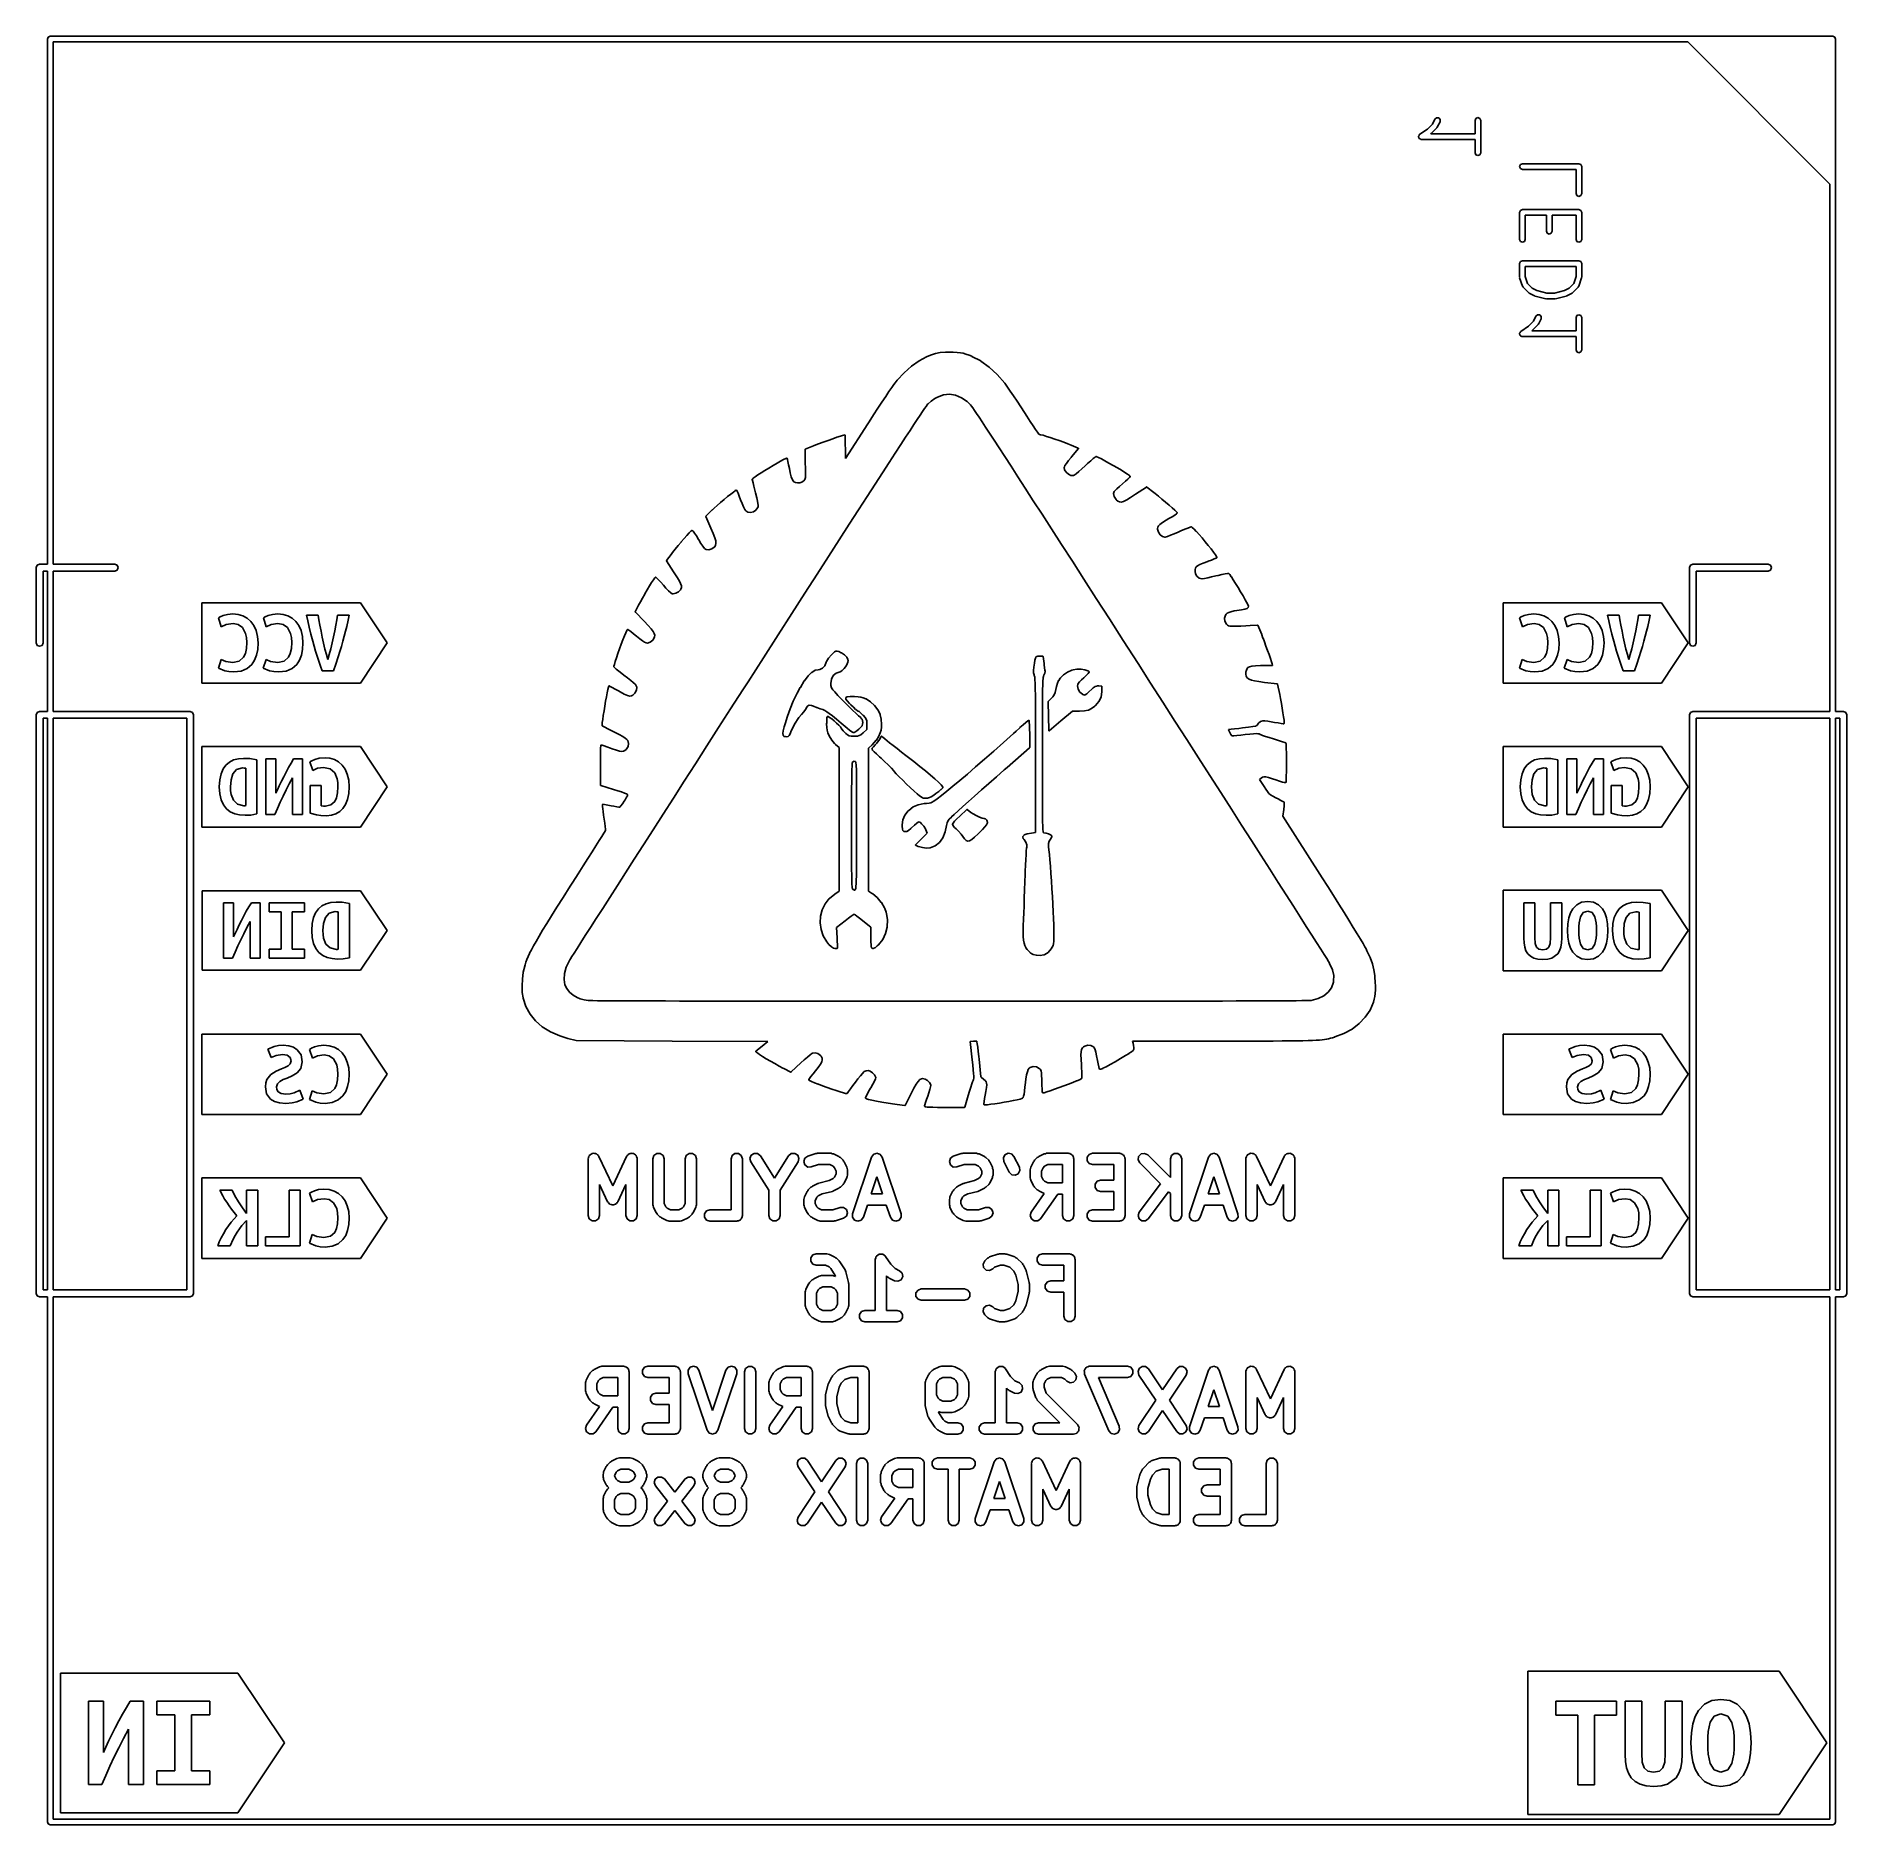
# Model space of a CAD drawing. Extents: x 34.8 to 66.8, y -66.6 to -35.
import ezdxf

# ---------------------------------------------------------------- set-up
doc = ezdxf.new("R2010")
doc.units = 0
doc.layers.add('BLACK', color=7, linetype='CONTINUOUS')

msp = doc.modelspace()

# ---------------------------------------------------------------- linework, layer by layer
at = {"layer": 'BLACK', "linetype": 'CONTINUOUS'}
for p, q in [((35.002, -35.052), (35.0166, -35.0166)), ((35.002, -44.33), (35.002, -35.052)), ((35.0166, -35.0166), (35.052, -35.002)), ((35.052, -35.002), (66.548, -35.002)), ((35.102, -35.102), (35.102, -44.33)), ((63.9873, -35.102), (35.102, -35.102)), ((66.498, -37.6127), (63.9873, -35.102)), ((66.548, -35.002), (66.5834, -35.0166)), ((66.5834, -35.0166), (66.598, -35.052)), ((66.598, -35.052), (66.598, -46.93)), ((59.4746, -36.5561), (59.5186, -36.4681)), ((59.5186, -36.4681), (59.5475, -36.443)), ((59.5475, -36.443), (59.5857, -36.4458)), ((59.5857, -36.4458), (59.6108, -36.4747)), ((60.2276, -36.4905), (60.2423, -36.4551)), ((60.2423, -36.4551), (60.2776, -36.4405)), ((60.2776, -36.4405), (60.313, -36.4551)), ((60.313, -36.4551), (60.3276, -36.4905)), ((59.2276, -36.7762), (59.2296, -36.7714)), ((59.2332, -36.7896), (59.2276, -36.7762)), ((59.2286, -36.7664), (59.2367, -36.7543)), ((59.2296, -36.7714), (59.2286, -36.7664)), ((59.2367, -36.7543), (59.2423, -36.7408)), ((59.2423, -36.7408), (59.247, -36.7389)), ((59.247, -36.7389), (59.2499, -36.7346)), ((59.2499, -36.7346), (59.3886, -36.6421)), ((59.3886, -36.6421), (59.4746, -36.5561)), ((59.4482, -36.7226), (59.4428, -36.7262)), ((59.4428, -36.7262), (60.2276, -36.7262)), ((59.4511, -36.7183), (59.4482, -36.7226)), ((59.4558, -36.7163), (59.4511, -36.7183)), ((59.5511, -36.6211), (59.4558, -36.7163)), ((59.5542, -36.6135), (59.5511, -36.6211)), ((59.5604, -36.6081), (59.5542, -36.6135)), ((59.6081, -36.5128), (59.5604, -36.6081)), ((59.6108, -36.4747), (59.6081, -36.5128)), ((60.2276, -36.7262), (60.2276, -36.4905)), ((60.3276, -36.4905), (60.3276, -37.0619)), ((59.236, -36.8039), (59.2332, -36.7896)), ((59.2403, -36.8068), (59.236, -36.8039)), ((59.2423, -36.8115), (59.2403, -36.8068)), ((59.2557, -36.8171), (59.2423, -36.8115)), ((59.2678, -36.8252), (59.2557, -36.8171)), ((59.2729, -36.8242), (59.2678, -36.8252)), ((59.2776, -36.8262), (59.2729, -36.8242)), ((60.2276, -36.8262), (59.2776, -36.8262)), ((60.2276, -37.0619), (60.2276, -36.8262)), ((60.2423, -37.0973), (60.2276, -37.0619)), ((60.2776, -37.1119), (60.2423, -37.0973)), ((60.313, -37.0973), (60.2776, -37.1119)), ((60.3276, -37.0619), (60.313, -37.0973)), ((61.0126, -37.3048), (61.0273, -37.2694)), ((61.0273, -37.3401), (61.0126, -37.3048)), ((61.0273, -37.2694), (61.0626, -37.2548)), ((61.0626, -37.3548), (61.0273, -37.3401)), ((61.0626, -37.2548), (62.0626, -37.2548)), ((62.0126, -37.3548), (61.0626, -37.3548)), ((62.0126, -37.781), (62.0126, -37.3548)), ((62.0626, -37.2548), (62.098, -37.2694)), ((62.098, -37.2694), (62.1126, -37.3048)), ((62.1126, -37.3048), (62.1126, -37.781)), ((66.498, -46.93), (66.498, -37.6127)), ((61.0273, -38.0789), (61.0626, -38.0643)), ((61.0626, -38.0643), (62.0626, -38.0643)), ((62.0273, -37.8163), (62.0126, -37.781)), ((62.0626, -37.831), (62.0273, -37.8163)), ((62.098, -37.8163), (62.0626, -37.831)), ((62.0626, -38.0643), (62.098, -38.0789)), ((62.1126, -37.781), (62.098, -37.8163)), ((61.0126, -38.1143), (61.0273, -38.0789)), ((61.0126, -38.5905), (61.0126, -38.1143)), ((61.4888, -38.1643), (61.1126, -38.1643)), ((61.1126, -38.1643), (61.1126, -38.5905)), ((61.4888, -38.4476), (61.4888, -38.1643)), ((62.0126, -38.1643), (61.5888, -38.1643)), ((61.5888, -38.1643), (61.5888, -38.4476)), ((62.0126, -38.5905), (62.0126, -38.1643)), ((62.098, -38.0789), (62.1126, -38.1143)), ((62.1126, -38.1143), (62.1126, -38.5905)), ((61.0273, -38.6258), (61.0126, -38.5905)), ((61.0626, -38.6405), (61.0273, -38.6258)), ((61.098, -38.6258), (61.0626, -38.6405)), ((61.1126, -38.5905), (61.098, -38.6258)), ((61.5035, -38.483), (61.4888, -38.4476)), ((61.5388, -38.4976), (61.5035, -38.483)), ((61.5742, -38.483), (61.5388, -38.4976)), ((61.5888, -38.4476), (61.5742, -38.483)), ((62.0273, -38.6258), (62.0126, -38.5905)), ((62.0626, -38.6405), (62.0273, -38.6258)), ((62.098, -38.6258), (62.0626, -38.6405)), ((62.1126, -38.5905), (62.098, -38.6258)), ((61.0126, -39.019), (61.0273, -38.9837)), ((61.0126, -39.2571), (61.0126, -39.019)), ((61.0273, -38.9837), (61.0626, -38.969)), ((61.0626, -38.969), (62.0626, -38.969)), ((62.0626, -38.969), (62.098, -38.9837)), ((62.098, -38.9837), (62.1126, -39.019)), ((62.1126, -39.019), (62.1126, -39.2571)), ((61.0158, -39.2647), (61.0126, -39.2571)), ((61.0152, -39.273), (61.0158, -39.2647)), ((61.0628, -39.4158), (61.0152, -39.273)), ((62.0126, -39.069), (61.1126, -39.069)), ((61.1126, -39.069), (61.1126, -39.249)), ((61.1126, -39.249), (61.1539, -39.373)), ((61.9713, -39.373), (62.0126, -39.249)), ((62.0126, -39.249), (62.0126, -39.069)), ((62.1101, -39.273), (62.0624, -39.4158)), ((62.1126, -39.2571), (62.1095, -39.2647)), ((62.1095, -39.2647), (62.1101, -39.273)), ((61.0704, -39.4246), (61.0628, -39.4158)), ((61.0749, -39.4354), (61.0704, -39.4246)), ((61.1701, -39.5306), (61.0749, -39.4354)), ((61.1539, -39.373), (61.2351, -39.4541)), ((61.1777, -39.5337), (61.1701, -39.5306)), ((61.1831, -39.54), (61.1777, -39.5337)), ((61.2784, -39.5876), (61.1831, -39.54)), ((61.2351, -39.4541), (61.3182, -39.4957)), ((61.284, -39.588), (61.2784, -39.5876)), ((61.2886, -39.5914), (61.284, -39.588)), ((61.4791, -39.639), (61.2886, -39.5914)), ((61.3182, -39.4957), (61.4973, -39.5405)), ((61.4853, -39.638), (61.4791, -39.639)), ((61.4912, -39.6405), (61.4853, -39.638)), ((61.634, -39.6405), (61.4912, -39.6405)), ((61.4973, -39.5405), (61.6279, -39.5405)), ((61.6279, -39.5405), (61.8071, -39.4957)), ((61.6399, -39.638), (61.634, -39.6405)), ((61.6462, -39.639), (61.6399, -39.638)), ((61.8366, -39.5914), (61.6462, -39.639)), ((61.8071, -39.4957), (61.8901, -39.4541)), ((61.8412, -39.588), (61.8366, -39.5914)), ((61.8469, -39.5876), (61.8412, -39.588)), ((61.9421, -39.54), (61.8469, -39.5876)), ((61.8901, -39.4541), (61.9713, -39.373)), ((61.9475, -39.5337), (61.9421, -39.54)), ((61.9551, -39.5306), (61.9475, -39.5337)), ((62.0504, -39.4354), (61.9551, -39.5306)), ((62.0548, -39.4246), (62.0504, -39.4354)), ((62.0624, -39.4158), (62.0548, -39.4246)), ((61.2596, -40.0371), (61.3036, -39.9491)), ((61.3036, -39.9491), (61.3325, -39.924)), ((61.3325, -39.924), (61.3707, -39.9267)), ((61.3707, -39.9267), (61.3958, -39.9556)), ((61.3958, -39.9556), (61.3931, -39.9938)), ((62.0126, -39.9714), (62.0273, -39.9361)), ((62.0126, -40.2071), (62.0126, -39.9714)), ((62.0273, -39.9361), (62.0626, -39.9214)), ((62.0626, -39.9214), (62.098, -39.9361)), ((62.098, -39.9361), (62.1126, -39.9714)), ((62.1126, -39.9714), (62.1126, -40.5429)), ((61.0126, -40.2571), (61.0146, -40.2524)), ((61.0182, -40.2706), (61.0126, -40.2571)), ((61.0136, -40.2473), (61.0217, -40.2352)), ((61.0146, -40.2524), (61.0136, -40.2473)), ((61.021, -40.2849), (61.0182, -40.2706)), ((61.0253, -40.2877), (61.021, -40.2849)), ((61.0217, -40.2352), (61.0273, -40.2218)), ((61.0273, -40.2925), (61.0253, -40.2877)), ((61.0273, -40.2218), (61.032, -40.2198)), ((61.0407, -40.2981), (61.0273, -40.2925)), ((61.032, -40.2198), (61.0349, -40.2155)), ((61.0349, -40.2155), (61.1736, -40.123)), ((61.0528, -40.3062), (61.0407, -40.2981)), ((61.0579, -40.3052), (61.0528, -40.3062)), ((61.0626, -40.3071), (61.0579, -40.3052)), ((62.0126, -40.3071), (61.0626, -40.3071)), ((61.1736, -40.123), (61.2596, -40.0371)), ((61.2332, -40.2035), (61.2278, -40.2071)), ((61.2278, -40.2071), (62.0126, -40.2071)), ((61.2361, -40.1992), (61.2332, -40.2035)), ((61.2408, -40.1973), (61.2361, -40.1992)), ((61.3361, -40.102), (61.2408, -40.1973)), ((61.3392, -40.0944), (61.3361, -40.102)), ((61.3454, -40.089), (61.3392, -40.0944)), ((61.3931, -39.9938), (61.3454, -40.089)), ((62.0126, -40.5429), (62.0126, -40.3071)), ((50.6052, -40.6346), (50.6912, -40.6061)), ((50.6912, -40.6061), (50.6915, -40.6061)), ((50.6915, -40.6061), (50.6918, -40.606)), ((50.6918, -40.606), (50.7771, -40.5889)), ((50.7771, -40.5889), (50.7774, -40.589)), ((50.7774, -40.589), (50.7777, -40.5888)), ((50.7777, -40.5888), (50.8717, -40.5816)), ((50.8717, -40.5816), (50.8719, -40.5817)), ((50.8719, -40.5817), (50.8721, -40.5816)), ((50.8721, -40.5816), (50.9842, -40.5824)), ((50.9842, -40.5824), (50.9843, -40.5824)), ((50.9843, -40.5824), (50.9844, -40.5824)), ((50.9844, -40.5824), (51.0053, -40.5831)), ((51.0053, -40.5831), (51.0054, -40.5832)), ((51.0054, -40.5832), (51.0054, -40.5831)), ((51.0054, -40.5831), (51.0784, -40.5868)), ((51.0784, -40.5868), (51.0786, -40.5868)), ((51.0786, -40.5868), (51.0787, -40.5868)), ((51.0787, -40.5868), (51.1345, -40.5924)), ((51.1345, -40.5924), (51.1348, -40.5925)), ((51.1348, -40.5925), (51.135, -40.5925)), ((51.135, -40.5925), (51.1826, -40.6017)), ((51.1826, -40.6017), (51.1829, -40.6018)), ((51.1829, -40.6018), (51.1831, -40.6018)), ((51.1831, -40.6018), (51.2315, -40.6162)), ((51.2315, -40.6162), (51.2316, -40.6163)), ((51.2316, -40.6163), (51.2318, -40.6163)), ((51.2318, -40.6163), (51.2898, -40.6375)), ((62.0273, -40.5782), (62.0126, -40.5429)), ((62.0626, -40.5929), (62.0273, -40.5782)), ((62.098, -40.5782), (62.0626, -40.5929)), ((62.1126, -40.5429), (62.098, -40.5782)), ((50.0183, -41.0776), (50.1407, -40.9466)), ((50.1407, -40.9466), (50.141, -40.9465)), ((50.141, -40.9465), (50.1411, -40.9463)), ((50.1411, -40.9463), (50.2709, -40.8314)), ((50.2709, -40.8314), (50.2711, -40.8313)), ((50.2711, -40.8313), (50.2713, -40.8311)), ((50.2713, -40.8311), (50.4039, -40.736)), ((50.4039, -40.736), (50.4042, -40.736)), ((50.4042, -40.736), (50.4044, -40.7357)), ((50.4044, -40.7357), (50.5352, -40.6644)), ((50.5352, -40.6644), (50.5355, -40.6643)), ((50.5355, -40.6643), (50.5356, -40.6642)), ((50.5356, -40.6642), (50.6049, -40.6348)), ((50.6049, -40.6348), (50.6051, -40.6348)), ((50.6051, -40.6348), (50.6052, -40.6346)), ((51.2898, -40.6375), (51.2899, -40.6375)), ((51.2899, -40.6375), (51.29, -40.6375)), ((51.29, -40.6375), (51.3372, -40.6569)), ((51.3372, -40.6569), (51.3374, -40.6571)), ((51.3374, -40.6571), (51.3376, -40.6571)), ((51.3376, -40.6571), (51.493, -40.7392)), ((51.493, -40.7392), (51.4932, -40.7395)), ((51.4932, -40.7395), (51.4936, -40.7395)), ((51.4936, -40.7395), (51.6435, -40.8472)), ((51.6435, -40.8472), (51.6437, -40.8474)), ((51.6437, -40.8474), (51.644, -40.8476)), ((51.644, -40.8476), (51.786, -40.9787)), ((49.8722, -41.2791), (49.9201, -41.2084)), ((49.9201, -41.2083), (49.9565, -41.156)), ((49.9201, -41.2084), (49.9201, -41.2083)), ((49.9201, -41.2083), (49.9201, -41.2083)), ((49.9565, -41.156), (49.9566, -41.1559)), ((49.9565, -41.156), (49.9565, -41.156)), ((49.9566, -41.1559), (49.9796, -41.1247)), ((49.9796, -41.1247), (49.9797, -41.1246)), ((49.9797, -41.1245), (50.0181, -41.0778)), ((49.9797, -41.1246), (49.9797, -41.1245)), ((50.0181, -41.0778), (50.0183, -41.0778)), ((50.0183, -41.0778), (50.0183, -41.0776)), ((51.786, -40.9787), (51.7861, -40.9789)), ((51.7861, -40.9789), (51.7864, -40.9791)), ((51.7864, -40.9791), (51.9178, -41.1317)), ((51.9178, -41.1317), (51.9179, -41.1318)), ((51.9179, -41.1318), (51.918, -41.1319)), ((51.918, -41.1319), (51.9306, -41.1487)), ((51.9306, -41.1487), (51.9306, -41.1488)), ((51.9306, -41.1488), (51.9307, -41.1488)), ((51.9307, -41.1488), (51.9676, -41.2007)), ((51.9676, -41.2007), (51.9676, -41.2007)), ((51.9676, -41.2007), (51.9676, -41.2007)), ((51.9676, -41.2007), (52.0156, -41.2706)), ((49.6001, -41.6931), (49.6766, -41.5754)), ((49.6766, -41.5753), (49.7486, -41.4653)), ((49.6766, -41.5754), (49.6766, -41.5753)), ((49.6766, -41.5754), (49.6766, -41.5754)), ((49.7486, -41.4653), (49.8144, -41.3657)), ((49.7486, -41.4653), (49.7486, -41.4653)), ((49.7486, -41.4653), (49.7486, -41.4653)), ((49.8144, -41.3657), (49.8721, -41.2792)), ((49.8144, -41.3657), (49.8144, -41.3657)), ((49.8144, -41.3657), (49.8144, -41.3657)), ((49.8721, -41.2792), (49.8722, -41.2792)), ((49.8722, -41.2792), (49.8722, -41.2791)), ((50.4992, -41.581), (50.4646, -41.6317)), ((50.5262, -41.5423), (50.4992, -41.581)), ((50.4992, -41.581), (50.4992, -41.581)), ((50.5459, -41.515), (50.5262, -41.5423)), ((50.5587, -41.4987), (50.5459, -41.515)), ((50.5621, -41.495), (50.5587, -41.4987)), ((50.6157, -41.4492), (50.5621, -41.495)), ((50.6793, -41.4045), (50.6157, -41.4492)), ((50.729, -41.376), (50.6793, -41.4045)), ((50.8348, -41.3385), (50.729, -41.376)), ((50.9421, -41.3282), (50.8348, -41.3385)), ((51.0491, -41.3447), (50.9421, -41.3282)), ((51.1536, -41.3873), (51.0491, -41.3447)), ((51.2537, -41.4559), (51.1536, -41.3873)), ((51.3024, -41.5009), (51.2537, -41.4559)), ((51.3124, -41.5127), (51.3024, -41.5009)), ((51.3288, -41.5347), (51.3124, -41.5127)), ((51.352, -41.5674), (51.3288, -41.5347)), ((51.3822, -41.6112), (51.352, -41.5674)), ((52.0156, -41.2706), (52.0156, -41.2706)), ((52.0156, -41.2706), (52.0157, -41.2706)), ((52.0157, -41.2706), (52.0721, -41.3545)), ((52.0721, -41.3545), (52.0721, -41.3545)), ((52.0721, -41.3545), (52.0721, -41.3545)), ((52.0721, -41.3545), (52.1342, -41.4483)), ((52.1342, -41.4483), (52.1342, -41.4483)), ((52.1342, -41.4483), (52.1342, -41.4483)), ((52.1342, -41.4483), (52.1993, -41.548)), ((52.1993, -41.548), (52.1993, -41.548)), ((52.1993, -41.548), (52.1993, -41.548)), ((52.1993, -41.548), (52.2648, -41.6496)), ((49.105, -42.4642), (49.4983, -41.851)), ((49.4983, -41.851), (49.5209, -41.8159)), ((49.4983, -41.851), (49.4983, -41.851)), ((49.5209, -41.8158), (49.6001, -41.6931)), ((49.5209, -41.8159), (49.5209, -41.8158)), ((49.5209, -41.8159), (49.5209, -41.8159)), ((49.6001, -41.6931), (49.6001, -41.6931)), ((49.6001, -41.6931), (49.6001, -41.6931)), ((50.3123, -41.8609), (50.2441, -41.9648)), ((50.3716, -41.7711), (50.3123, -41.8609)), ((50.3123, -41.8609), (50.3123, -41.8609)), ((50.4222, -41.6949), (50.3716, -41.7711)), ((50.3716, -41.7711), (50.3716, -41.7711)), ((50.4646, -41.6317), (50.4222, -41.6949)), ((50.4222, -41.6949), (50.4222, -41.6949)), ((50.4646, -41.6317), (50.4646, -41.6317)), ((51.4198, -41.6667), (51.3822, -41.6112)), ((51.3822, -41.6112), (51.3822, -41.6112)), ((51.4651, -41.7345), (51.4198, -41.6667)), ((51.5185, -41.815), (51.4651, -41.7345)), ((51.5803, -41.9089), (51.5185, -41.815)), ((51.5185, -41.815), (51.5185, -41.815)), ((52.2648, -41.6496), (52.2648, -41.6496)), ((52.2648, -41.6496), (52.2648, -41.6496)), ((52.2648, -41.6496), (52.3079, -41.7166)), ((52.3079, -41.7166), (52.3659, -41.8053)), ((52.3659, -41.8053), (52.4181, -41.8836)), ((52.4181, -41.8836), (52.4181, -41.8836)), ((52.4181, -41.8836), (52.4629, -41.9489)), ((48.5524, -42.2337), (48.6268, -42.2046)), ((48.6268, -42.2046), (48.71, -42.1733)), ((48.6268, -42.2046), (48.6268, -42.2046)), ((48.6268, -42.2046), (48.6268, -42.2046)), ((48.71, -42.1733), (48.796, -42.1418)), ((48.71, -42.1733), (48.71, -42.1733)), ((48.71, -42.1733), (48.71, -42.1733)), ((48.796, -42.1418), (48.7961, -42.1418)), ((48.7961, -42.1418), (48.8792, -42.1122)), ((48.7961, -42.1418), (48.7961, -42.1418)), ((48.8792, -42.1122), (48.9535, -42.0866)), ((48.8792, -42.1122), (48.8792, -42.1122)), ((48.8792, -42.1122), (48.8792, -42.1122)), ((48.9535, -42.0866), (48.9536, -42.0866)), ((48.9536, -42.0866), (49.0133, -42.0671)), ((48.9536, -42.0866), (48.9536, -42.0866)), ((49.0133, -42.0671), (49.0134, -42.0672)), ((49.0134, -42.0672), (49.0135, -42.0671)), ((49.0135, -42.0671), (49.0527, -42.0558)), ((49.0527, -42.0558), (49.0529, -42.0558)), ((49.0529, -42.0558), (49.053, -42.0557)), ((49.053, -42.0557), (49.0914, -42.0465)), ((49.0914, -42.0465), (49.0919, -42.0466)), ((49.0919, -42.0466), (49.0925, -42.0464)), ((49.0925, -42.0464), (49.0938, -42.0469)), ((49.0938, -42.0469), (49.0952, -42.0471)), ((49.0952, -42.0471), (49.0955, -42.0476)), ((49.0955, -42.0476), (49.096, -42.0478)), ((49.096, -42.0478), (49.0966, -42.0491)), ((49.0966, -42.0491), (49.0974, -42.0502)), ((49.0974, -42.0502), (49.0973, -42.0508)), ((49.0973, -42.0508), (49.0976, -42.0513)), ((49.0976, -42.0513), (49.105, -42.4642)), ((50.0796, -42.2169), (49.9825, -42.3663)), ((50.1667, -42.0833), (50.0796, -42.2169)), ((50.0796, -42.2169), (50.0796, -42.2169)), ((50.2441, -41.9648), (50.1667, -42.0833)), ((50.1667, -42.0833), (50.1667, -42.0833)), ((50.2441, -41.9648), (50.2441, -41.9648)), ((51.651, -42.0167), (51.5803, -41.9089)), ((51.5803, -41.9089), (51.5803, -41.9089)), ((51.7308, -42.1389), (51.651, -42.0167)), ((51.651, -42.0167), (51.651, -42.0167)), ((51.7308, -42.139), (51.7308, -42.1389)), ((51.8202, -42.2762), (51.7308, -42.139)), ((52.4629, -41.9489), (52.4983, -41.9985)), ((52.4983, -41.9985), (52.5221, -42.0293)), ((52.5221, -42.0293), (52.5313, -42.0376)), ((52.5313, -42.0376), (52.5515, -42.041)), ((52.5515, -42.041), (52.5517, -42.0411)), ((52.5517, -42.0411), (52.552, -42.0411)), ((52.552, -42.0411), (52.5938, -42.0525)), ((52.5938, -42.0525), (52.5939, -42.0526)), ((52.5939, -42.0526), (52.5939, -42.0526)), ((52.5939, -42.0526), (52.6524, -42.0704)), ((52.6524, -42.0704), (52.6524, -42.0704)), ((52.6524, -42.0704), (52.6525, -42.0704)), ((52.6525, -42.0704), (52.7229, -42.0931)), ((52.7229, -42.0931), (52.7229, -42.0932)), ((52.7229, -42.0932), (52.7229, -42.0932)), ((52.7229, -42.0932), (52.8006, -42.1191)), ((52.8006, -42.1191), (52.8006, -42.1191)), ((52.8006, -42.1191), (52.8006, -42.1191)), ((52.8006, -42.1191), (52.8809, -42.1468)), ((52.8809, -42.1468), (52.8809, -42.1468)), ((52.8809, -42.1468), (52.881, -42.1468)), ((52.881, -42.1468), (52.9591, -42.1745)), ((52.9591, -42.1745), (52.9592, -42.1746)), ((52.9592, -42.1746), (52.9592, -42.1746)), ((52.9592, -42.1746), (53.0306, -42.2008)), ((53.0306, -42.2008), (53.0306, -42.2008)), ((53.0306, -42.2008), (53.0307, -42.2008)), ((53.0307, -42.2008), (53.0907, -42.224)), ((53.0907, -42.224), (53.0907, -42.224)), ((53.0907, -42.224), (53.0908, -42.224)), ((53.0908, -42.224), (53.1346, -42.2425)), ((47.8947, -42.5468), (47.9582, -42.511)), ((47.9582, -42.511), (47.9583, -42.511)), ((47.9583, -42.511), (48.0106, -42.4824)), ((47.9583, -42.511), (47.9583, -42.511)), ((48.0106, -42.4824), (48.0107, -42.4823)), ((48.0106, -42.4824), (48.0106, -42.4824)), ((48.0107, -42.4823), (48.0474, -42.4634)), ((48.0474, -42.4634), (48.0477, -42.4634)), ((48.0477, -42.4634), (48.0478, -42.4632)), ((48.0478, -42.4632), (48.0647, -42.4563)), ((48.0647, -42.4563), (48.0652, -42.4563)), ((48.0652, -42.4563), (48.0655, -42.4561)), ((48.0655, -42.4561), (48.067, -42.4563)), ((48.067, -42.4563), (48.0686, -42.4563)), ((48.0686, -42.4563), (48.0689, -42.4567)), ((48.0689, -42.4567), (48.0693, -42.4567)), ((48.0693, -42.4567), (48.0699, -42.4571)), ((48.0699, -42.4571), (48.0708, -42.4584)), ((48.0708, -42.4584), (48.0719, -42.4597)), ((48.0719, -42.4597), (48.078, -42.4768)), ((48.078, -42.4768), (48.0779, -42.4771)), ((48.0779, -42.4771), (48.0781, -42.4773)), ((48.0781, -42.4773), (48.0875, -42.5162)), ((48.0875, -42.5162), (48.0875, -42.5162)), ((48.0875, -42.5162), (48.0876, -42.5163)), ((48.0876, -42.5163), (48.0992, -42.5718)), ((48.3898, -42.3029), (48.3902, -42.302)), ((48.3904, -42.4066), (48.3898, -42.3029)), ((48.3902, -42.3009), (48.3909, -42.3003)), ((48.3902, -42.302), (48.3902, -42.3009)), ((48.3904, -42.4067), (48.3904, -42.4066)), ((48.3913, -42.4681), (48.3904, -42.4067)), ((48.3904, -42.4067), (48.3904, -42.4067)), ((48.3909, -42.3003), (48.3912, -42.2994)), ((48.3912, -42.2994), (48.3922, -42.299)), ((48.3931, -42.545), (48.3913, -42.4681)), ((48.3913, -42.4681), (48.3913, -42.4681)), ((48.3913, -42.4681), (48.3913, -42.4681)), ((48.3922, -42.299), (48.3929, -42.2982)), ((48.3929, -42.2982), (48.5411, -42.2383)), ((48.3956, -42.6246), (48.3931, -42.545)), ((48.3931, -42.545), (48.3931, -42.545)), ((48.3931, -42.545), (48.3931, -42.545)), ((48.5411, -42.2383), (48.5524, -42.2337)), ((48.5411, -42.2383), (48.5411, -42.2383)), ((48.5411, -42.2383), (48.5411, -42.2383)), ((48.5524, -42.2337), (48.5524, -42.2337)), ((48.5524, -42.2337), (48.5524, -42.2337)), ((49.8752, -42.5319), (49.7571, -42.7143)), ((49.9825, -42.3663), (49.8752, -42.5319)), ((49.8752, -42.5319), (49.8752, -42.5319)), ((49.9825, -42.3663), (49.9825, -42.3663)), ((51.9194, -42.429), (51.8202, -42.2762)), ((52.0289, -42.5979), (51.9194, -42.429)), ((51.9194, -42.429), (51.9194, -42.429)), ((53.0454, -42.4993), (53.0081, -42.5494)), ((53.09, -42.4431), (53.0454, -42.4993)), ((53.0982, -42.4332), (53.09, -42.4431)), ((53.09, -42.4431), (53.09, -42.4431)), ((53.2185, -42.2877), (53.0982, -42.4332)), ((53.0982, -42.4332), (53.0982, -42.4332)), ((53.1346, -42.2425), (53.1347, -42.2426)), ((53.1347, -42.2426), (53.1348, -42.2426)), ((53.1348, -42.2426), (53.2167, -42.28)), ((53.2167, -42.28), (53.2172, -42.2805)), ((53.2172, -42.2805), (53.2178, -42.2807)), ((53.2178, -42.2807), (53.2184, -42.2819)), ((53.2184, -42.2819), (53.2193, -42.2828)), ((53.2187, -42.2871), (53.2185, -42.2877)), ((53.2192, -42.2866), (53.2187, -42.2871)), ((53.2196, -42.2841), (53.2192, -42.2853)), ((53.2192, -42.2853), (53.2192, -42.2866)), ((53.2193, -42.2828), (53.2193, -42.2835)), ((53.2193, -42.2835), (53.2196, -42.2841)), ((53.3825, -42.5511), (53.4362, -42.5025)), ((53.4362, -42.5024), (53.4807, -42.4638)), ((53.4362, -42.5025), (53.4362, -42.5024)), ((53.4362, -42.5025), (53.4362, -42.5025)), ((53.4807, -42.4638), (53.4808, -42.4637)), ((53.4807, -42.4638), (53.4807, -42.4638)), ((53.4808, -42.4637), (53.5123, -42.4383)), ((53.5123, -42.4383), (53.5126, -42.4382)), ((53.5126, -42.4382), (53.5128, -42.4379)), ((53.5128, -42.4379), (53.5276, -42.4287)), ((53.5276, -42.4287), (53.5294, -42.4285)), ((53.5276, -42.4287), (53.5276, -42.4287)), ((53.5294, -42.4285), (53.5314, -42.4281)), ((53.5314, -42.4281), (53.5314, -42.4281)), ((53.5314, -42.4281), (53.5416, -42.4306)), ((53.5416, -42.4306), (53.542, -42.4308)), ((53.542, -42.4308), (53.5424, -42.4308)), ((53.5424, -42.4308), (53.5759, -42.445)), ((53.5759, -42.445), (53.576, -42.4451)), ((53.576, -42.4451), (53.5761, -42.4451)), ((53.5761, -42.4451), (53.626, -42.4698)), ((53.626, -42.4698), (53.6261, -42.4698)), ((53.6261, -42.4698), (53.6262, -42.4698)), ((53.6262, -42.4698), (53.6884, -42.5027)), ((53.6884, -42.5027), (53.6884, -42.5027)), ((53.6884, -42.5027), (53.6884, -42.5027)), ((53.6884, -42.5027), (53.7588, -42.5414)), ((53.7588, -42.5414), (53.7589, -42.5414)), ((53.7589, -42.5414), (53.7589, -42.5414)), ((53.7589, -42.5414), (53.8333, -42.5835)), ((47.4557, -42.833), (47.4558, -42.8313)), ((47.4559, -42.8339), (47.4557, -42.833)), ((47.4558, -42.8313), (47.4565, -42.8298)), ((47.4558, -42.8347), (47.4559, -42.8339)), ((47.461, -42.8531), (47.4558, -42.8347)), ((47.4565, -42.8298), (47.4571, -42.8282)), ((47.4571, -42.8282), (47.4712, -42.8126)), ((47.4715, -42.8939), (47.461, -42.8531)), ((47.4712, -42.8126), (47.4716, -42.8124)), ((47.4716, -42.8124), (47.4718, -42.812)), ((47.4718, -42.812), (47.505, -42.7858)), ((47.505, -42.7858), (47.5052, -42.7858)), ((47.5052, -42.7858), (47.5053, -42.7857)), ((47.5053, -42.7857), (47.5532, -42.7521)), ((47.5532, -42.7521), (47.5533, -42.7521)), ((47.5533, -42.752), (47.6117, -42.7143)), ((47.5533, -42.7521), (47.5533, -42.752)), ((47.6117, -42.7143), (47.6118, -42.7143)), ((47.6118, -42.7143), (47.615, -42.7123)), ((47.6118, -42.7143), (47.6118, -42.7143)), ((47.615, -42.7123), (47.615, -42.7123)), ((47.615, -42.7123), (47.6151, -42.7123)), ((47.6151, -42.7123), (47.6801, -42.6725)), ((47.6801, -42.6725), (47.6802, -42.6725)), ((47.6802, -42.6725), (47.7513, -42.63)), ((47.6802, -42.6725), (47.6802, -42.6725)), ((47.7513, -42.63), (47.7514, -42.63)), ((47.7514, -42.63), (47.8243, -42.5873)), ((47.7514, -42.63), (47.7514, -42.63)), ((47.8243, -42.5872), (47.8947, -42.5468)), ((47.8243, -42.5873), (47.8243, -42.5872)), ((47.8243, -42.5873), (47.8243, -42.5873)), ((47.8947, -42.5468), (47.8947, -42.5468)), ((47.8947, -42.5468), (47.8947, -42.5468)), ((48.0992, -42.5718), (48.0992, -42.5718)), ((48.0992, -42.5718), (48.0993, -42.5719)), ((48.0993, -42.5719), (48.112, -42.6387)), ((48.112, -42.6387), (48.1267, -42.7137)), ((48.1267, -42.7137), (48.1458, -42.7881)), ((48.1458, -42.7881), (48.1664, -42.8397)), ((48.1664, -42.8397), (48.19, -42.8718)), ((48.3384, -42.8761), (48.3662, -42.8578)), ((48.3662, -42.8578), (48.3842, -42.8327)), ((48.3842, -42.8327), (48.3945, -42.7947)), ((48.3945, -42.7947), (48.3983, -42.7384)), ((48.3968, -42.6587), (48.3956, -42.6246)), ((48.3956, -42.6246), (48.3956, -42.6246)), ((48.3956, -42.6246), (48.3956, -42.6246)), ((48.3983, -42.7384), (48.3968, -42.6587)), ((49.7571, -42.7143), (49.628, -42.914)), ((49.7571, -42.7143), (49.7571, -42.7143)), ((52.1489, -42.7835), (52.0289, -42.5979)), ((52.0289, -42.5979), (52.0289, -42.5979)), ((52.28, -42.9863), (52.1489, -42.7835)), ((52.1489, -42.7835), (52.1489, -42.7835)), ((52.9705, -42.6101), (52.9689, -42.6187)), ((52.9689, -42.6187), (52.9757, -42.6633)), ((52.9818, -42.5882), (52.9705, -42.6101)), ((52.9757, -42.6633), (53.0017, -42.7058)), ((53.0081, -42.5494), (52.9818, -42.5882)), ((53.0017, -42.7058), (53.041, -42.7402)), ((53.041, -42.7402), (53.0869, -42.7606)), ((53.0869, -42.7606), (53.1329, -42.7611)), ((53.1329, -42.7611), (53.1447, -42.7552)), ((53.1447, -42.7552), (53.1778, -42.7316)), ((53.1778, -42.7316), (53.2242, -42.694)), ((53.2242, -42.694), (53.2795, -42.646)), ((53.2795, -42.646), (53.3393, -42.5912)), ((53.3393, -42.5912), (53.3824, -42.5511)), ((53.3393, -42.5912), (53.3393, -42.5912)), ((53.3824, -42.5511), (53.3825, -42.5511)), ((53.3825, -42.5511), (53.3825, -42.5511)), ((53.8333, -42.5835), (53.8333, -42.5835)), ((53.8333, -42.5835), (53.8334, -42.5835)), ((53.8334, -42.5835), (53.9077, -42.6266)), ((53.9077, -42.6266), (53.9077, -42.6266)), ((53.9077, -42.6266), (53.9077, -42.6266)), ((53.9077, -42.6266), (53.9778, -42.6683)), ((53.9778, -42.6683), (53.9779, -42.6684)), ((53.9779, -42.6684), (53.9779, -42.6684)), ((53.9779, -42.6684), (54.0396, -42.7064)), ((54.0504, -42.8649), (53.9988, -42.9088)), ((54.0396, -42.7064), (54.0397, -42.7064)), ((54.0397, -42.7064), (54.0397, -42.7064)), ((54.0397, -42.7064), (54.0889, -42.7383)), ((54.0505, -42.8648), (54.0504, -42.8648)), ((54.0504, -42.8648), (54.0504, -42.8649)), ((54.0929, -42.8265), (54.0505, -42.8648)), ((54.0889, -42.7383), (54.089, -42.7384)), ((54.089, -42.7384), (54.0891, -42.7385)), ((54.0891, -42.7385), (54.1217, -42.7619)), ((54.093, -42.8264), (54.0929, -42.8265)), ((54.0931, -42.8263), (54.093, -42.8264)), ((54.1223, -42.7977), (54.0931, -42.8263)), ((54.1217, -42.7619), (54.122, -42.7623)), ((54.122, -42.7623), (54.1224, -42.7625)), ((54.1224, -42.7973), (54.1223, -42.7977)), ((54.1224, -42.7625), (54.1342, -42.775)), ((54.1227, -42.7972), (54.1224, -42.7973)), ((54.1345, -42.782), (54.1227, -42.7972)), ((54.1342, -42.775), (54.1343, -42.7753)), ((54.1343, -42.7753), (54.1346, -42.7754)), ((54.1348, -42.7807), (54.1345, -42.782)), ((54.1346, -42.7754), (54.135, -42.777)), ((54.1355, -42.7796), (54.1348, -42.7807)), ((54.135, -42.777), (54.1355, -42.7783)), ((54.1355, -42.7783), (54.1355, -42.7783)), ((54.1355, -42.7783), (54.1355, -42.7783)), ((54.1355, -42.7783), (54.1356, -42.7786)), ((54.1356, -42.7786), (54.1355, -42.7788)), ((54.1355, -42.7788), (54.1356, -42.7791)), ((54.1356, -42.7791), (54.1355, -42.7796)), ((46.9592, -43.1867), (47.0204, -43.1359)), ((47.0204, -43.1359), (47.0204, -43.1359)), ((47.0204, -43.1359), (47.0205, -43.1359)), ((47.0205, -43.1359), (47.0763, -43.0908)), ((47.0763, -43.0908), (47.0764, -43.0907)), ((47.0764, -43.0907), (47.123, -43.0544)), ((47.0764, -43.0907), (47.0764, -43.0907)), ((47.123, -43.0544), (47.1231, -43.0544)), ((47.1231, -43.0543), (47.1565, -43.0301)), ((47.1231, -43.0544), (47.1231, -43.0543)), ((47.1565, -43.0301), (47.1568, -43.0301)), ((47.1568, -43.0301), (47.157, -43.0298)), ((47.157, -43.0298), (47.1731, -43.021)), ((47.1731, -43.021), (47.1732, -43.021)), ((47.1732, -43.021), (47.1751, -43.0208)), ((47.1732, -43.021), (47.1732, -43.021)), ((47.1751, -43.0208), (47.1769, -43.0206)), ((47.1769, -43.0206), (47.177, -43.0206)), ((47.177, -43.0206), (47.177, -43.0206)), ((47.177, -43.0206), (47.1775, -43.0208)), ((47.1775, -43.0208), (47.1788, -43.0219)), ((47.1788, -43.0219), (47.1802, -43.0229)), ((47.1802, -43.0229), (47.1894, -43.0378)), ((47.1894, -43.0378), (47.1894, -43.0382)), ((47.1894, -43.0382), (47.1897, -43.0384)), ((47.1897, -43.0384), (47.2059, -43.0743)), ((47.2059, -43.0743), (47.2059, -43.0744)), ((47.2059, -43.0744), (47.206, -43.0745)), ((47.206, -43.0745), (47.2271, -43.1264)), ((47.2271, -43.1264), (47.2271, -43.1265)), ((47.2271, -43.1265), (47.2272, -43.1265)), ((47.2272, -43.1265), (47.2511, -43.1894)), ((47.4862, -42.9521), (47.4715, -42.8939)), ((47.5038, -43.0227), (47.4862, -42.9521)), ((47.4862, -42.9521), (47.4862, -42.9521)), ((47.5155, -43.0704), (47.5038, -43.0227)), ((47.5038, -43.0227), (47.5038, -43.0227)), ((47.5358, -43.1543), (47.5155, -43.0704)), ((47.5495, -43.2155), (47.5358, -43.1543)), ((48.19, -42.8718), (48.2184, -42.8884)), ((48.2184, -42.8884), (48.2544, -42.8934)), ((48.2544, -42.8934), (48.2958, -42.8892)), ((48.2958, -42.8892), (48.3332, -42.8786)), ((48.3332, -42.8786), (48.3384, -42.8761)), ((49.4876, -43.1316), (49.3355, -43.3676)), ((49.628, -42.914), (49.4876, -43.1316)), ((49.4876, -43.1316), (49.4876, -43.1316)), ((49.628, -42.914), (49.628, -42.914)), ((52.4223, -43.207), (52.28, -42.9863)), ((52.28, -42.9863), (52.28, -42.9863)), ((53.852, -43.0442), (53.8407, -43.08)), ((53.8407, -43.08), (53.8486, -43.1312)), ((53.8486, -43.1312), (53.8838, -43.1857)), ((53.8667, -43.0271), (53.852, -43.0442)), ((53.8991, -42.9958), (53.8667, -43.0271)), ((53.8838, -43.1857), (53.887, -43.1893)), ((53.9441, -42.9555), (53.8991, -42.9958)), ((53.9969, -42.9104), (53.9441, -42.9555)), ((53.9988, -42.9089), (53.9969, -42.9104)), ((53.9988, -42.9088), (53.9988, -42.9088)), ((53.9988, -42.9088), (53.9988, -42.9089)), ((54.0718, -43.1938), (54.1415, -43.1523)), ((54.1415, -43.1523), (54.2302, -43.0943)), ((54.2302, -43.0943), (54.4223, -42.9658)), ((54.4223, -42.9658), (54.4234, -42.9656)), ((54.4234, -42.9656), (54.4244, -42.965)), ((54.4244, -42.965), (54.4252, -42.9652)), ((54.4252, -42.9652), (54.426, -42.9651)), ((54.426, -42.9651), (54.427, -42.9657)), ((54.427, -42.9657), (54.4281, -42.966)), ((54.4281, -42.966), (54.5527, -43.0625)), ((54.5527, -43.0625), (54.5527, -43.0625)), ((54.5527, -43.0625), (54.5527, -43.0626)), ((54.5527, -43.0626), (54.5761, -43.0809)), ((54.5761, -43.0809), (54.5761, -43.0809)), ((54.5761, -43.0809), (54.5762, -43.0809)), ((54.5762, -43.0809), (54.6332, -43.1268)), ((54.6332, -43.1268), (54.6332, -43.1268)), ((54.6332, -43.1268), (54.6332, -43.1269)), ((54.6332, -43.1269), (54.6956, -43.1784)), ((54.6956, -43.1784), (54.6956, -43.1784)), ((54.6956, -43.1784), (54.6956, -43.1784)), ((54.6956, -43.1784), (54.7594, -43.2321)), ((46.633, -43.4839), (46.6333, -43.4831)), ((46.6334, -43.4849), (46.633, -43.4839)), ((46.6333, -43.4822), (46.6341, -43.4814)), ((46.6333, -43.4831), (46.6333, -43.4822)), ((46.6334, -43.486), (46.6334, -43.4849)), ((46.7246, -43.6906), (46.6334, -43.486)), ((46.6341, -43.4814), (46.6345, -43.4804)), ((46.6345, -43.4804), (46.7509, -43.3695)), ((46.7509, -43.3695), (46.751, -43.3695)), ((46.751, -43.3695), (46.7829, -43.3398)), ((46.751, -43.3695), (46.751, -43.3695)), ((46.7829, -43.3398), (46.783, -43.3397)), ((46.783, -43.3397), (46.8365, -43.2919)), ((46.783, -43.3397), (46.783, -43.3397)), ((46.8365, -43.2918), (46.8965, -43.2397)), ((46.8365, -43.2919), (46.8365, -43.2918)), ((46.8365, -43.2918), (46.8365, -43.2918)), ((46.8965, -43.2397), (46.8965, -43.2397)), ((46.8965, -43.2397), (46.8966, -43.2397)), ((46.8966, -43.2397), (46.9592, -43.1867)), ((46.9592, -43.1867), (46.9592, -43.1867)), ((46.9592, -43.1867), (46.9592, -43.1867)), ((47.2511, -43.1894), (47.2511, -43.1895)), ((47.2511, -43.1895), (47.2511, -43.1895)), ((47.2511, -43.1895), (47.2513, -43.1899)), ((47.2513, -43.1899), (47.2774, -43.2565)), ((47.2774, -43.2565), (47.3035, -43.3157)), ((47.3035, -43.3157), (47.3264, -43.3609)), ((47.3264, -43.3609), (47.3427, -43.3851)), ((47.3427, -43.3851), (47.3771, -43.4074)), ((47.3771, -43.4074), (47.4261, -43.4149)), ((47.4261, -43.4149), (47.4767, -43.4036)), ((47.4767, -43.4036), (47.5209, -43.3755)), ((47.5209, -43.3755), (47.5513, -43.332)), ((47.5573, -43.2589), (47.5495, -43.2155)), ((47.5513, -43.332), (47.5522, -43.3298)), ((47.5522, -43.3298), (47.558, -43.311)), ((47.5599, -43.2891), (47.5573, -43.2589)), ((47.558, -43.311), (47.5599, -43.2891)), ((49.3355, -43.3676), (49.1712, -43.6225)), ((49.3355, -43.3676), (49.3355, -43.3676)), ((52.5764, -43.4459), (52.4223, -43.207)), ((52.4223, -43.207), (52.4223, -43.207)), ((52.7425, -43.7037), (52.5764, -43.4459)), ((52.5764, -43.4459), (52.5764, -43.4459)), ((53.887, -43.1893), (53.915, -43.2153)), ((53.915, -43.2153), (53.9433, -43.2293)), ((53.9433, -43.2293), (53.9761, -43.2311)), ((53.9761, -43.2311), (54.0177, -43.2198)), ((54.0177, -43.2198), (54.0718, -43.1938)), ((54.7594, -43.2321), (54.7594, -43.2321)), ((54.7594, -43.2321), (54.7595, -43.2322)), ((54.7595, -43.2322), (54.8208, -43.2848)), ((54.8743, -43.4902), (54.8173, -43.5246)), ((54.8208, -43.2848), (54.8208, -43.2848)), ((54.8208, -43.2848), (54.8208, -43.2848)), ((54.8208, -43.2848), (54.8759, -43.333)), ((54.8744, -43.4901), (54.8743, -43.4902)), ((54.8745, -43.4901), (54.8744, -43.4901)), ((54.9209, -43.4601), (54.8745, -43.4901)), ((54.8759, -43.333), (54.8759, -43.333)), ((54.8759, -43.333), (54.8759, -43.3331)), ((54.8759, -43.3331), (54.9207, -43.3734)), ((54.9207, -43.3734), (54.9207, -43.3735)), ((54.9207, -43.3735), (54.9208, -43.3735)), ((54.9208, -43.3735), (54.9515, -43.4028)), ((54.9211, -43.46), (54.9209, -43.46)), ((54.9209, -43.46), (54.9209, -43.4601)), ((54.9523, -43.4375), (54.9211, -43.46)), ((54.9515, -43.4028), (54.9516, -43.403)), ((54.9516, -43.403), (54.9519, -43.4031)), ((54.9519, -43.4031), (54.9646, -43.4178)), ((54.9525, -43.4371), (54.9523, -43.4375)), ((54.953, -43.4369), (54.9525, -43.4371)), ((54.9645, -43.425), (54.953, -43.4369)), ((54.9646, -43.4246), (54.9645, -43.425)), ((54.9646, -43.4178), (54.965, -43.4192)), ((54.9649, -43.4245), (54.9646, -43.4246)), ((54.9653, -43.4229), (54.9649, -43.4245)), ((54.965, -43.4192), (54.9657, -43.4203)), ((54.9659, -43.4214), (54.9653, -43.4229)), ((54.9657, -43.4203), (54.9658, -43.4207)), ((54.9658, -43.4207), (54.9657, -43.4211)), ((54.9657, -43.4211), (54.9659, -43.4214)), ((46.2542, -43.8752), (46.3027, -43.8201)), ((46.3027, -43.82), (46.3433, -43.7752)), ((46.3027, -43.8201), (46.3027, -43.82)), ((46.3027, -43.82), (46.3027, -43.82)), ((46.3433, -43.7752), (46.3434, -43.7752)), ((46.3434, -43.7751), (46.3728, -43.7446)), ((46.3434, -43.7752), (46.3434, -43.7751)), ((46.3728, -43.7446), (46.3731, -43.7444)), ((46.3731, -43.7444), (46.3732, -43.7442)), ((46.3732, -43.7442), (46.3882, -43.7317)), ((46.3882, -43.7317), (46.3883, -43.7317)), ((46.3883, -43.7316), (46.3901, -43.7311)), ((46.3883, -43.7317), (46.3883, -43.7316)), ((46.3901, -43.7311), (46.3918, -43.7305)), ((46.3918, -43.7305), (46.3919, -43.7306)), ((46.3919, -43.7306), (46.392, -43.7306)), ((46.392, -43.7306), (46.3937, -43.7308)), ((46.3937, -43.7308), (46.3951, -43.7316)), ((46.3951, -43.7316), (46.3966, -43.7322)), ((46.3966, -43.7322), (46.4114, -43.7469)), ((46.4114, -43.7469), (46.4116, -43.7473)), ((46.4116, -43.7473), (46.4119, -43.7475)), ((46.4119, -43.7475), (46.4368, -43.7815)), ((46.4368, -43.7815), (46.4369, -43.7816)), ((46.4369, -43.7816), (46.437, -43.7817)), ((46.437, -43.7817), (46.469, -43.8306)), ((46.766, -43.7865), (46.7246, -43.6906)), ((46.7246, -43.6906), (46.7246, -43.6906)), ((46.7945, -43.8611), (46.766, -43.7865)), ((49.1712, -43.6225), (48.9946, -43.8969)), ((49.1712, -43.6225), (49.1712, -43.6225)), ((52.921, -43.981), (52.7425, -43.7037)), ((54.6196, -43.6756), (54.6158, -43.6993)), ((54.6158, -43.6993), (54.6166, -43.713)), ((54.6166, -43.713), (54.6326, -43.7635)), ((54.6331, -43.6523), (54.6196, -43.6756)), ((54.6326, -43.7635), (54.6635, -43.8086)), ((54.6603, -43.6259), (54.6331, -43.6523)), ((54.7046, -43.5937), (54.6603, -43.6259)), ((54.6635, -43.8086), (54.703, -43.8407)), ((54.7691, -43.5531), (54.7046, -43.5937)), ((54.8173, -43.5246), (54.7691, -43.5531)), ((54.7902, -43.8392), (54.8434, -43.8191)), ((54.8173, -43.5246), (54.8173, -43.5246)), ((54.8173, -43.5246), (54.8173, -43.5246)), ((54.8434, -43.8191), (54.9092, -43.7926)), ((54.9092, -43.7926), (54.9824, -43.7616)), ((54.9824, -43.7616), (55.0307, -43.7408)), ((54.9824, -43.7616), (54.9824, -43.7616)), ((55.0307, -43.7408), (55.0308, -43.7408)), ((55.0308, -43.7408), (55.0979, -43.7126)), ((55.0308, -43.7408), (55.0308, -43.7408)), ((55.0979, -43.7126), (55.1534, -43.6901)), ((55.0979, -43.7126), (55.0979, -43.7126)), ((55.0979, -43.7126), (55.0979, -43.7126)), ((55.1534, -43.6901), (55.1535, -43.6901)), ((55.1535, -43.6901), (55.1926, -43.6752)), ((55.1535, -43.6901), (55.1535, -43.6901)), ((55.1926, -43.6752), (55.1928, -43.6752)), ((55.1928, -43.6752), (55.193, -43.6751)), ((55.193, -43.6751), (55.211, -43.6697)), ((55.211, -43.6697), (55.2112, -43.6697)), ((55.2112, -43.6697), (55.2113, -43.6696)), ((55.2113, -43.6696), (55.2131, -43.6699)), ((55.2131, -43.6699), (55.2148, -43.6701)), ((55.2148, -43.6701), (55.2149, -43.6702)), ((55.2149, -43.6702), (55.2151, -43.6702)), ((55.2151, -43.6702), (55.2309, -43.6799)), ((55.2309, -43.6799), (55.2312, -43.6803)), ((55.2312, -43.6803), (55.2317, -43.6805)), ((55.2317, -43.6805), (55.2616, -43.7083)), ((55.2616, -43.7083), (55.2616, -43.7085)), ((55.2616, -43.7085), (55.2618, -43.7085)), ((55.2618, -43.7085), (55.3024, -43.751)), ((55.3024, -43.751), (55.3025, -43.7511)), ((55.3025, -43.7511), (55.3025, -43.7511)), ((55.3025, -43.7511), (55.351, -43.8048)), ((55.351, -43.8048), (55.3511, -43.8048)), ((55.3511, -43.8048), (55.3511, -43.8048)), ((55.3511, -43.8048), (55.4045, -43.866)), ((46.0219, -44.1563), (46.0479, -44.1229)), ((46.0479, -44.1229), (46.0947, -44.0647)), ((46.0479, -44.1229), (46.0479, -44.1229)), ((46.0479, -44.1229), (46.0479, -44.1229)), ((46.0947, -44.0646), (46.1469, -44.0014)), ((46.0947, -44.0647), (46.0947, -44.0646)), ((46.0947, -44.0646), (46.0947, -44.0646)), ((46.1469, -44.0014), (46.2011, -43.937)), ((46.1469, -44.0014), (46.1469, -44.0014)), ((46.1469, -44.0014), (46.1469, -44.0014)), ((46.2011, -43.937), (46.2012, -43.937)), ((46.2012, -43.9369), (46.2542, -43.8753)), ((46.2012, -43.937), (46.2012, -43.9369)), ((46.2542, -43.8753), (46.2542, -43.8752)), ((46.2542, -43.8752), (46.2542, -43.8752)), ((46.469, -43.8306), (46.469, -43.8307)), ((46.469, -43.8307), (46.4691, -43.8307)), ((46.4691, -43.8307), (46.5051, -43.8901)), ((46.5051, -43.8901), (46.5051, -43.8901)), ((46.5051, -43.8901), (46.5052, -43.8901)), ((46.5052, -43.8901), (46.5114, -43.9007)), ((46.5114, -43.9007), (46.5489, -43.9613)), ((46.5489, -43.9613), (46.5834, -44.0126)), ((46.5834, -44.0126), (46.6112, -44.0494)), ((46.6112, -44.0494), (46.6282, -44.0662)), ((46.6282, -44.0662), (46.6446, -44.0722)), ((46.6446, -44.0722), (46.6919, -44.0733)), ((46.6919, -44.0733), (46.7423, -44.0585)), ((46.7423, -44.0585), (46.7844, -44.0302)), ((46.7844, -44.0302), (46.7934, -44.0204)), ((46.7934, -44.0204), (46.8093, -43.9936)), ((46.8106, -43.9181), (46.7945, -43.8611)), ((46.8093, -43.9936), (46.8152, -43.961)), ((46.8152, -43.961), (46.8106, -43.9181)), ((48.9946, -43.8969), (48.8052, -44.1913)), ((48.9946, -43.8969), (48.9946, -43.8969)), ((53.1122, -44.2783), (52.921, -43.981)), ((54.703, -43.8407), (54.7446, -43.8528)), ((54.7446, -43.8528), (54.7546, -43.8508)), ((54.7546, -43.8508), (54.7902, -43.8392)), ((55.4045, -43.866), (55.4045, -43.8661)), ((55.4045, -43.8661), (55.4045, -43.8661)), ((55.4045, -43.8661), (55.4597, -43.9312)), ((55.4597, -43.9312), (55.4598, -43.9313)), ((55.4598, -43.9313), (55.4598, -43.9313)), ((55.4598, -43.9313), (55.5139, -43.9969)), ((55.5139, -43.9969), (55.5139, -43.9969)), ((55.5139, -43.9969), (55.514, -43.997)), ((55.514, -43.997), (55.5641, -44.0594)), ((55.5641, -44.0594), (55.5641, -44.0595)), ((55.5641, -44.0595), (55.5641, -44.0595)), ((55.5641, -44.0595), (55.6071, -44.1153)), ((55.6071, -44.1153), (55.6072, -44.1154)), ((55.6072, -44.1154), (55.6072, -44.1154)), ((55.6072, -44.1154), (55.6402, -44.161)), ((34.805, -44.39), (34.8226, -44.3476)), ((34.805, -45.72), (34.805, -44.39)), ((34.8226, -44.3476), (34.865, -44.33)), ((34.865, -44.33), (35.002, -44.33)), ((35.002, -44.45), (34.925, -44.45)), ((34.925, -44.45), (34.925, -45.72)), ((35.002, -46.93), (35.002, -44.45)), ((35.102, -44.33), (36.195, -44.33)), ((36.195, -44.45), (35.102, -44.45)), ((35.102, -44.45), (35.102, -46.93)), ((36.195, -44.33), (36.2374, -44.3476)), ((36.2374, -44.4324), (36.195, -44.45)), ((36.2374, -44.3476), (36.255, -44.39)), ((36.255, -44.39), (36.2374, -44.4324)), ((45.938, -44.2686), (45.9382, -44.2677)), ((45.9386, -44.2696), (45.938, -44.2686)), ((45.9381, -44.2669), (45.9387, -44.266)), ((45.9382, -44.2677), (45.9381, -44.2669)), ((45.9388, -44.2707), (45.9386, -44.2696)), ((45.9387, -44.266), (45.939, -44.2649)), ((46.0672, -44.4643), (45.9388, -44.2707)), ((45.939, -44.2649), (46.0219, -44.1563)), ((46.0219, -44.1563), (46.0219, -44.1563)), ((46.0219, -44.1563), (46.0219, -44.1563)), ((46.1236, -44.5511), (46.0672, -44.4643)), ((48.8052, -44.1913), (48.6027, -44.5063)), ((48.8052, -44.1913), (48.8052, -44.1913)), ((53.3166, -44.5961), (53.1122, -44.2783)), ((53.1122, -44.2783), (53.1122, -44.2783)), ((55.28, -44.4243), (55.279, -44.4595)), ((55.279, -44.4595), (55.2862, -44.4977)), ((55.2854, -44.3974), (55.28, -44.4243)), ((55.2984, -44.3759), (55.2854, -44.3974)), ((55.3231, -44.3561), (55.2984, -44.3759)), ((55.3637, -44.3351), (55.3231, -44.3561)), ((55.4239, -44.3103), (55.3637, -44.3351)), ((55.507, -44.279), (55.4239, -44.3103)), ((55.5104, -44.2777), (55.507, -44.279)), ((55.5693, -44.2553), (55.5104, -44.2777)), ((55.5104, -44.2777), (55.5104, -44.2777)), ((55.5104, -44.2777), (55.5104, -44.2777)), ((55.5694, -44.2552), (55.5693, -44.2552)), ((55.5693, -44.2552), (55.5693, -44.2553)), ((55.6184, -44.2354), (55.5694, -44.2552)), ((55.6185, -44.2353), (55.6184, -44.2354)), ((55.6186, -44.2353), (55.6185, -44.2353)), ((55.6517, -44.2206), (55.6186, -44.2353)), ((55.6402, -44.161), (55.6403, -44.1612)), ((55.6403, -44.1612), (55.6404, -44.1613)), ((55.6404, -44.1613), (55.6604, -44.193)), ((55.6519, -44.2205), (55.6517, -44.2206)), ((55.6522, -44.2204), (55.6519, -44.2205)), ((55.6627, -44.2144), (55.6522, -44.2204)), ((55.6604, -44.193), (55.6606, -44.1937)), ((55.6606, -44.1937), (55.661, -44.1943)), ((55.661, -44.1943), (55.6651, -44.2087)), ((55.6636, -44.2134), (55.6627, -44.2144)), ((55.6646, -44.2125), (55.6636, -44.2134)), ((55.6647, -44.2119), (55.6646, -44.2125)), ((55.6651, -44.2114), (55.6647, -44.2119)), ((55.6651, -44.2087), (55.6649, -44.2101)), ((55.6649, -44.2101), (55.6651, -44.2114)), ((64.015, -44.39), (64.0326, -44.3476)), ((64.015, -45.72), (64.015, -44.39)), ((64.0326, -44.3476), (64.075, -44.33)), ((64.075, -44.33), (65.405, -44.33)), ((65.405, -44.45), (64.135, -44.45)), ((64.135, -44.45), (64.135, -45.72)), ((65.405, -44.33), (65.4474, -44.3476)), ((65.4474, -44.4324), (65.405, -44.45)), ((65.4474, -44.3476), (65.465, -44.39)), ((65.465, -44.39), (65.4474, -44.4324)), ((45.5574, -44.8555), (45.5998, -44.7829)), ((45.5998, -44.7829), (45.5999, -44.7828)), ((45.5998, -44.7829), (45.5998, -44.7829)), ((45.5999, -44.7828), (45.6411, -44.7141)), ((45.6411, -44.714), (45.6787, -44.6533)), ((45.6411, -44.7141), (45.6411, -44.714)), ((45.6411, -44.714), (45.6411, -44.714)), ((45.6787, -44.6532), (45.7102, -44.6046)), ((45.6787, -44.6533), (45.6787, -44.6532)), ((45.6787, -44.6532), (45.6787, -44.6532)), ((45.7102, -44.6046), (45.7103, -44.6045)), ((45.7102, -44.6046), (45.7102, -44.6046)), ((45.7103, -44.6045), (45.733, -44.5723)), ((45.733, -44.5723), (45.7334, -44.572)), ((45.7334, -44.572), (45.7336, -44.5716)), ((45.7336, -44.5716), (45.7452, -44.56)), ((45.7452, -44.56), (45.7459, -44.5597)), ((45.7459, -44.5597), (45.7464, -44.5591)), ((45.7464, -44.5591), (45.7476, -44.559)), ((45.7476, -44.559), (45.7487, -44.5585)), ((45.7487, -44.5585), (45.7494, -44.5588)), ((45.7494, -44.5588), (45.7502, -44.5587)), ((45.7502, -44.5587), (45.7515, -44.5592)), ((45.7515, -44.5592), (45.7523, -44.5598)), ((45.7523, -44.5598), (45.7533, -44.5601)), ((45.7533, -44.5601), (45.7699, -44.574)), ((45.7699, -44.574), (45.77, -44.5743)), ((45.77, -44.5743), (45.7703, -44.5744)), ((45.7703, -44.5744), (45.8005, -44.6051)), ((45.8005, -44.6051), (45.8005, -44.6052)), ((45.8005, -44.6052), (45.8006, -44.6052)), ((45.8006, -44.6052), (45.8406, -44.6488)), ((45.8406, -44.6488), (45.8406, -44.6488)), ((45.8406, -44.6488), (45.8407, -44.6489)), ((45.8407, -44.6489), (45.8867, -44.7012)), ((45.8867, -44.7012), (45.9297, -44.7497)), ((45.9297, -44.7497), (45.9793, -44.801)), ((46.1642, -44.6189), (46.1236, -44.5511)), ((46.1549, -44.816), (46.1905, -44.7796)), ((46.1903, -44.671), (46.1642, -44.6189)), ((46.2035, -44.7107), (46.1903, -44.671)), ((46.1905, -44.7796), (46.1973, -44.7678)), ((46.1973, -44.7678), (46.2052, -44.7416)), ((46.2052, -44.7416), (46.2035, -44.7107)), ((48.6027, -44.5063), (48.3867, -44.8423)), ((48.6027, -44.5063), (48.6027, -44.5063)), ((53.5344, -44.935), (53.3166, -44.5961)), ((53.3166, -44.5961), (53.3166, -44.5961)), ((55.2862, -44.4977), (55.3132, -44.5422)), ((55.3132, -44.5422), (55.3535, -44.5743)), ((55.3535, -44.5743), (55.4, -44.5867)), ((55.4, -44.5867), (55.4081, -44.5862)), ((55.4081, -44.5862), (55.4463, -44.5804)), ((55.4463, -44.5804), (55.5033, -44.5695)), ((55.5033, -44.5695), (55.573, -44.5547)), ((55.573, -44.5547), (55.6493, -44.5371)), ((55.6493, -44.5371), (55.6863, -44.5284)), ((55.6863, -44.5284), (55.7559, -44.5129)), ((55.6863, -44.5284), (55.6863, -44.5284)), ((55.6863, -44.5284), (55.6863, -44.5284)), ((55.7559, -44.5129), (55.8136, -44.5012)), ((55.7559, -44.5129), (55.7559, -44.5129)), ((55.7559, -44.5129), (55.7559, -44.5129)), ((55.8136, -44.5012), (55.8137, -44.5012)), ((55.8137, -44.5012), (55.8138, -44.5011)), ((55.8138, -44.5011), (55.8544, -44.4942)), ((55.8544, -44.4942), (55.8547, -44.4943)), ((55.8547, -44.4943), (55.8549, -44.4941)), ((55.8549, -44.4941), (55.8733, -44.493)), ((55.8733, -44.493), (55.8746, -44.4935)), ((55.8746, -44.4935), (55.876, -44.4937)), ((55.876, -44.4937), (55.8772, -44.4943)), ((55.8772, -44.4943), (55.8777, -44.495)), ((55.8777, -44.495), (55.8785, -44.4954)), ((55.8785, -44.4954), (55.894, -44.5128)), ((55.894, -44.5128), (55.8941, -44.5131)), ((55.8941, -44.5131), (55.8943, -44.5132)), ((55.8943, -44.5132), (55.9208, -44.5506)), ((55.9208, -44.5506), (55.9208, -44.5506)), ((55.9208, -44.5506), (55.9209, -44.5507)), ((55.9209, -44.5507), (55.9557, -44.6037)), ((55.9557, -44.6037), (55.9557, -44.6037)), ((55.9557, -44.6037), (55.9558, -44.6038)), ((55.9558, -44.6038), (55.9965, -44.6683)), ((55.9965, -44.6683), (55.9965, -44.6683)), ((55.9965, -44.6683), (55.9965, -44.6684)), ((55.9965, -44.6684), (56.0404, -44.7403)), ((56.0404, -44.7403), (56.0404, -44.7403)), ((56.0404, -44.7403), (56.0405, -44.7403)), ((56.0405, -44.7403), (56.0851, -44.8155)), ((37.7342, -46.4312), (37.7342, -45.0088)), ((37.7342, -45.0088), (37.9326, -45.0088)), ((37.9326, -45.0088), (40.3347, -45.0088)), ((40.3347, -45.0088), (40.5332, -45.0088)), ((40.5332, -45.0088), (41.0073, -45.72)), ((45.3902, -45.1704), (45.4485, -45.0545)), ((45.4485, -45.0545), (45.4791, -44.9959)), ((45.4485, -45.0545), (45.4485, -45.0545)), ((45.4485, -45.0545), (45.4485, -45.0545)), ((45.4791, -44.9958), (45.5163, -44.9279)), ((45.4791, -44.9959), (45.4791, -44.9958)), ((45.4791, -44.9958), (45.4791, -44.9958)), ((45.5163, -44.9279), (45.5164, -44.9279)), ((45.5164, -44.9279), (45.5574, -44.8556)), ((45.5164, -44.9279), (45.5164, -44.9279)), ((45.5574, -44.8556), (45.5574, -44.8555)), ((45.5574, -44.8555), (45.5574, -44.8555)), ((45.9793, -44.801), (46.018, -44.8353)), ((46.018, -44.8353), (46.042, -44.8497)), ((46.042, -44.8497), (46.0603, -44.8517)), ((46.0603, -44.8517), (46.1079, -44.8417)), ((46.1079, -44.8417), (46.1549, -44.816)), ((48.3867, -44.8423), (48.157, -45.2)), ((48.3867, -44.8423), (48.3867, -44.8423)), ((53.7661, -45.2956), (53.5344, -44.935)), ((53.5344, -44.935), (53.5344, -44.935)), ((56.0851, -44.8155), (56.0851, -44.8156)), ((56.0851, -44.8156), (56.0851, -44.8156)), ((56.0851, -44.8156), (56.1278, -44.8899)), ((56.1278, -44.8899), (56.1278, -44.8899)), ((56.1278, -44.8899), (56.1278, -44.89)), ((56.1278, -44.89), (56.1661, -44.9592)), ((56.1661, -44.9592), (56.1661, -44.9592)), ((56.1661, -44.9592), (56.1661, -44.9592)), ((56.1661, -44.9592), (56.1876, -44.9983)), ((56.1876, -44.9983), (56.1876, -44.9983)), ((56.1876, -44.9983), (56.1876, -44.9983)), ((56.1876, -44.9983), (56.2108, -45.0405)), ((56.2192, -45.0963), (56.2005, -45.1099)), ((56.2108, -45.0405), (56.2108, -45.0408)), ((56.2108, -45.0408), (56.211, -45.041)), ((56.211, -45.041), (56.2229, -45.0705)), ((56.2194, -45.0961), (56.2192, -45.0961)), ((56.2192, -45.0961), (56.2192, -45.0963)), ((56.2202, -45.0945), (56.2194, -45.0961)), ((56.2212, -45.093), (56.2202, -45.0945)), ((56.2212, -45.0927), (56.2211, -45.0929)), ((56.2211, -45.0929), (56.2212, -45.093)), ((56.2233, -45.0729), (56.2212, -45.0927)), ((56.2229, -45.0705), (56.2229, -45.0717)), ((56.2229, -45.0717), (56.2233, -45.0729)), ((60.7212, -46.4312), (60.7212, -45.0088)), ((60.7212, -45.0088), (60.9196, -45.0088)), ((60.9196, -45.0088), (63.3217, -45.0088)), ((63.3217, -45.0088), (63.5202, -45.0088)), ((63.5202, -45.0088), (63.9943, -45.72)), ((38.0574, -45.2596), (38.0249, -45.2787)), ((38.0249, -45.2787), (38.0757, -45.4342)), ((38.1106, -45.2358), (38.0574, -45.2596)), ((38.0757, -45.4342), (38.1638, -45.3938)), ((38.1844, -45.216), (38.1106, -45.2358)), ((38.1638, -45.3938), (38.2821, -45.3771)), ((38.2789, -45.2072), (38.1844, -45.216)), ((38.372, -45.2158), (38.2789, -45.2072)), ((38.2821, -45.3771), (38.3718, -45.3938)), ((38.3718, -45.3938), (38.4496, -45.4493)), ((38.4575, -45.2414), (38.372, -45.2158)), ((38.5337, -45.2834), (38.4575, -45.2414)), ((38.5988, -45.3414), (38.5337, -45.2834)), ((38.6518, -45.4146), (38.5988, -45.3414)), ((38.6917, -45.5025), (38.6518, -45.4146)), ((38.8512, -45.2596), (38.8187, -45.2787)), ((38.8187, -45.2787), (38.8695, -45.4342)), ((38.9044, -45.2358), (38.8512, -45.2596)), ((38.8695, -45.4342), (38.9576, -45.3938)), ((38.9782, -45.216), (38.9044, -45.2358)), ((38.9576, -45.3938), (39.0758, -45.3771)), ((39.0727, -45.2072), (38.9782, -45.216)), ((39.1657, -45.2158), (39.0727, -45.2072)), ((39.0758, -45.3771), (39.1655, -45.3938)), ((39.1655, -45.3938), (39.2433, -45.4493)), ((39.2512, -45.2414), (39.1657, -45.2158)), ((39.3274, -45.2834), (39.2512, -45.2414)), ((39.3925, -45.3414), (39.3274, -45.2834)), ((39.4455, -45.4146), (39.3925, -45.3414)), ((39.4854, -45.5025), (39.4455, -45.4146)), ((39.7854, -45.2295), (39.5807, -45.2295)), ((39.5807, -45.2295), (39.6019, -45.3303)), ((39.6019, -45.3303), (39.6275, -45.4422)), ((39.7997, -45.312), (39.7854, -45.2295)), ((39.8172, -45.4073), (39.7997, -45.312)), ((39.837, -45.5103), (39.8172, -45.4073)), ((40.0998, -45.4065), (40.0797, -45.5089)), ((40.1164, -45.3118), (40.0998, -45.4065)), ((40.1283, -45.2295), (40.1164, -45.3118)), ((40.3347, -45.2295), (40.1283, -45.2295)), ((40.2903, -45.4295), (40.3165, -45.3184)), ((40.3165, -45.3184), (40.3347, -45.2295)), ((45.3897, -45.1726), (45.3901, -45.1715)), ((45.39, -45.1734), (45.3897, -45.1726)), ((45.3899, -45.1742), (45.39, -45.1734)), ((45.3907, -45.1751), (45.3899, -45.1742)), ((45.3901, -45.1715), (45.3902, -45.1704)), ((45.3911, -45.1761), (45.3907, -45.1751)), ((45.5482, -45.3383), (45.3911, -45.1761)), ((45.6191, -45.4131), (45.5482, -45.3383)), ((45.671, -45.4721), (45.6191, -45.4131)), ((48.157, -45.2), (47.913, -45.5798)), ((48.157, -45.2), (48.157, -45.2)), ((54.0119, -45.6784), (53.7661, -45.2956)), ((53.7661, -45.2956), (53.7661, -45.2956)), ((55.8177, -45.2292), (55.8013, -45.2823)), ((55.8013, -45.2823), (55.8068, -45.3383)), ((55.8068, -45.3383), (55.8344, -45.3889)), ((55.8316, -45.2095), (55.8177, -45.2292)), ((55.8496, -45.1931), (55.8316, -45.2095)), ((55.8344, -45.3889), (55.8357, -45.3904)), ((55.8357, -45.3904), (55.8523, -45.4077)), ((55.8745, -45.1799), (55.8496, -45.1931)), ((55.8523, -45.4077), (55.8692, -45.4179)), ((55.8692, -45.4179), (55.894, -45.4233)), ((55.9127, -45.168), (55.8745, -45.1799)), ((55.894, -45.4233), (55.9341, -45.4253)), ((55.9698, -45.1556), (55.9127, -45.168)), ((55.9341, -45.4253), (55.996, -45.4253)), ((56.0157, -45.1471), (55.9698, -45.1556)), ((55.996, -45.4253), (56.0059, -45.4252)), ((55.996, -45.4253), (55.996, -45.4253)), ((56.0059, -45.4252), (56.0881, -45.4231)), ((56.1003, -45.1324), (56.0157, -45.1471)), ((56.0881, -45.4231), (56.1774, -45.4192)), ((56.1004, -45.1324), (56.1003, -45.1324)), ((56.1604, -45.1214), (56.1004, -45.1324)), ((56.1004, -45.1324), (56.1004, -45.1324)), ((56.1606, -45.1213), (56.1604, -45.1214)), ((56.1609, -45.1213), (56.1606, -45.1213)), ((56.1989, -45.1107), (56.1609, -45.1213)), ((56.1774, -45.4192), (56.2562, -45.4143)), ((56.1996, -45.1101), (56.1989, -45.1107)), ((56.2005, -45.1099), (56.1996, -45.1101)), ((56.2562, -45.4143), (56.3851, -45.4044)), ((56.3851, -45.4044), (56.3863, -45.4048)), ((56.3863, -45.4048), (56.3875, -45.4048)), ((56.3875, -45.4048), (56.388, -45.4054)), ((56.388, -45.4054), (56.3888, -45.4056)), ((56.3888, -45.4056), (56.3893, -45.4067)), ((56.3893, -45.4067), (56.3901, -45.4075)), ((56.3901, -45.4075), (56.457, -45.5737)), ((61.0444, -45.2596), (61.0119, -45.2787)), ((61.0119, -45.2787), (61.0627, -45.4342)), ((61.0976, -45.2358), (61.0444, -45.2596)), ((61.0627, -45.4342), (61.1508, -45.3938)), ((61.1714, -45.216), (61.0976, -45.2358)), ((61.1508, -45.3938), (61.2691, -45.3771)), ((61.2659, -45.2072), (61.1714, -45.216)), ((61.359, -45.2158), (61.2659, -45.2072)), ((61.2691, -45.3771), (61.3588, -45.3938)), ((61.3588, -45.3938), (61.4366, -45.4493)), ((61.4445, -45.2414), (61.359, -45.2158)), ((61.5207, -45.2834), (61.4445, -45.2414)), ((61.5858, -45.3414), (61.5207, -45.2834)), ((61.6388, -45.4146), (61.5858, -45.3414)), ((61.6787, -45.5025), (61.6388, -45.4146)), ((61.8382, -45.2596), (61.8057, -45.2787)), ((61.8057, -45.2787), (61.8565, -45.4342)), ((61.8914, -45.2358), (61.8382, -45.2596)), ((61.8565, -45.4342), (61.9446, -45.3938)), ((61.9652, -45.216), (61.8914, -45.2358)), ((61.9446, -45.3938), (62.0628, -45.3771)), ((62.0597, -45.2072), (61.9652, -45.216)), ((62.1527, -45.2158), (62.0597, -45.2072)), ((62.0628, -45.3771), (62.1525, -45.3938)), ((62.1525, -45.3938), (62.2303, -45.4493)), ((62.2382, -45.2414), (62.1527, -45.2158)), ((62.3144, -45.2834), (62.2382, -45.2414)), ((62.3795, -45.3414), (62.3144, -45.2834)), ((62.4325, -45.4146), (62.3795, -45.3414)), ((62.4724, -45.5025), (62.4325, -45.4146)), ((62.7724, -45.2295), (62.5677, -45.2295)), ((62.5677, -45.2295), (62.5889, -45.3303)), ((62.5889, -45.3303), (62.6145, -45.4422)), ((62.7867, -45.312), (62.7724, -45.2295)), ((62.8042, -45.4073), (62.7867, -45.312)), ((62.824, -45.5103), (62.8042, -45.4073)), ((63.0868, -45.4065), (63.0667, -45.5089)), ((63.1034, -45.3118), (63.0868, -45.4065)), ((63.1153, -45.2295), (63.1034, -45.3118)), ((63.3217, -45.2295), (63.1153, -45.2295)), ((63.2773, -45.4295), (63.3035, -45.3184)), ((63.3035, -45.3184), (63.3217, -45.2295)), ((34.8226, -45.7624), (34.805, -45.72)), ((34.925, -45.72), (34.9074, -45.7624)), ((38.4496, -45.4493), (38.5051, -45.5533)), ((38.5051, -45.5533), (38.5212, -45.6263)), ((38.5266, -45.7152), (38.5201, -45.8187)), ((38.5212, -45.6263), (38.5266, -45.7152)), ((38.7167, -45.6045), (38.6917, -45.5025)), ((38.725, -45.72), (38.7167, -45.6045)), ((38.7181, -45.836), (38.725, -45.72)), ((39.2433, -45.4493), (39.2989, -45.5533)), ((39.2989, -45.5533), (39.3149, -45.6263)), ((39.3203, -45.7152), (39.3139, -45.8187)), ((39.3149, -45.6263), (39.3203, -45.7152)), ((39.5104, -45.6045), (39.4854, -45.5025)), ((39.5187, -45.72), (39.5104, -45.6045)), ((39.5119, -45.836), (39.5187, -45.72)), ((39.6275, -45.4422), (39.6573, -45.5626)), ((39.6573, -45.5626), (39.691, -45.689)), ((39.691, -45.689), (39.7156, -45.7758)), ((39.8585, -45.616), (39.837, -45.5103)), ((39.8815, -45.7224), (39.8585, -45.616)), ((39.9061, -45.8272), (39.8815, -45.7224)), ((40.0339, -45.7208), (40.0085, -45.8256)), ((40.0577, -45.6144), (40.0339, -45.7208)), ((40.0797, -45.5089), (40.0577, -45.6144)), ((40.1961, -45.7807), (40.222, -45.689)), ((40.222, -45.689), (40.2465, -45.5992)), ((40.2465, -45.5992), (40.2693, -45.5127)), ((40.2693, -45.5127), (40.2903, -45.4295)), ((41.0073, -45.72), (40.5332, -46.4312)), ((45.113, -45.8251), (45.1429, -45.7437)), ((45.1429, -45.7437), (45.172, -45.6662)), ((45.1429, -45.7437), (45.1429, -45.7437)), ((45.1429, -45.7437), (45.1429, -45.7437)), ((45.172, -45.6662), (45.1988, -45.5973)), ((45.172, -45.6662), (45.172, -45.6662)), ((45.172, -45.6662), (45.172, -45.6662)), ((45.1988, -45.5972), (45.2216, -45.5414)), ((45.1988, -45.5973), (45.1988, -45.5972)), ((45.1988, -45.5973), (45.1988, -45.5973)), ((45.2216, -45.5412), (45.2387, -45.503)), ((45.2216, -45.5413), (45.2216, -45.5412)), ((45.2216, -45.5414), (45.2216, -45.5413)), ((45.2387, -45.503), (45.2389, -45.5028)), ((45.2389, -45.5028), (45.239, -45.5025)), ((45.239, -45.5025), (45.2487, -45.4865)), ((45.2487, -45.4865), (45.2492, -45.4861)), ((45.2492, -45.4861), (45.2494, -45.4856)), ((45.2494, -45.4856), (45.2507, -45.485)), ((45.2507, -45.485), (45.2518, -45.4842)), ((45.2518, -45.4842), (45.2524, -45.4843)), ((45.2524, -45.4843), (45.2529, -45.4841)), ((45.2529, -45.4841), (45.2546, -45.4841)), ((45.2546, -45.4841), (45.2558, -45.4845)), ((45.2558, -45.4845), (45.2571, -45.4847)), ((45.2571, -45.4847), (45.2758, -45.4951)), ((45.2758, -45.4951), (45.276, -45.4954)), ((45.276, -45.4954), (45.2763, -45.4954)), ((45.2763, -45.4954), (45.3112, -45.5203)), ((45.3112, -45.5203), (45.3112, -45.5204)), ((45.3112, -45.5204), (45.3113, -45.5204)), ((45.3113, -45.5204), (45.358, -45.5564)), ((45.358, -45.5564), (45.358, -45.5565)), ((45.358, -45.5565), (45.3581, -45.5565)), ((45.3581, -45.5565), (45.4124, -45.6007)), ((45.4124, -45.6007), (45.4124, -45.6007)), ((45.4124, -45.6007), (45.4124, -45.6007)), ((45.4124, -45.6007), (45.4705, -45.6481)), ((45.4705, -45.6481), (45.5183, -45.6846)), ((45.5183, -45.6846), (45.5534, -45.7069)), ((45.5534, -45.7069), (45.58, -45.7181)), ((45.58, -45.7181), (45.6027, -45.7213)), ((45.6027, -45.7213), (45.6057, -45.7212)), ((45.6057, -45.7212), (45.6555, -45.7067)), ((45.6555, -45.7067), (45.6986, -45.6714)), ((45.7059, -45.5185), (45.671, -45.4721)), ((45.6986, -45.6714), (45.7278, -45.6206)), ((45.7258, -45.5553), (45.7059, -45.5185)), ((45.7331, -45.5857), (45.7258, -45.5553)), ((45.7278, -45.6206), (45.73, -45.6136)), ((45.73, -45.6136), (45.7331, -45.5857)), ((47.913, -45.5798), (47.6546, -45.9823)), ((47.913, -45.5798), (47.913, -45.5798)), ((54.2724, -46.084), (54.0119, -45.6784)), ((54.0119, -45.6784), (54.0119, -45.6784)), ((56.457, -45.5737), (56.457, -45.5737)), ((56.457, -45.5737), (56.457, -45.5737)), ((56.457, -45.5737), (56.4594, -45.5796)), ((56.4594, -45.5796), (56.4594, -45.5796)), ((56.4594, -45.5796), (56.4594, -45.5796)), ((56.4594, -45.5796), (56.4803, -45.6336)), ((56.4803, -45.6336), (56.4803, -45.6336)), ((56.4803, -45.6336), (56.4804, -45.6336)), ((56.4804, -45.6336), (56.5054, -45.7002)), ((56.5054, -45.7002), (56.5054, -45.7003)), ((56.5054, -45.7003), (56.5054, -45.7003)), ((56.5054, -45.7003), (56.5326, -45.7746)), ((61.4366, -45.4493), (61.4921, -45.5533)), ((61.4921, -45.5533), (61.5082, -45.6263)), ((61.5136, -45.7152), (61.5071, -45.8187)), ((61.5082, -45.6263), (61.5136, -45.7152)), ((61.7037, -45.6045), (61.6787, -45.5025)), ((61.712, -45.72), (61.7037, -45.6045)), ((61.7051, -45.836), (61.712, -45.72)), ((62.2303, -45.4493), (62.2859, -45.5533)), ((62.2859, -45.5533), (62.3019, -45.6263)), ((62.3073, -45.7152), (62.3009, -45.8187)), ((62.3019, -45.6263), (62.3073, -45.7152)), ((62.4974, -45.6045), (62.4724, -45.5025)), ((62.5057, -45.72), (62.4974, -45.6045)), ((62.4989, -45.836), (62.5057, -45.72)), ((62.6145, -45.4422), (62.6443, -45.5626)), ((62.6443, -45.5626), (62.678, -45.689)), ((62.678, -45.689), (62.7026, -45.7758)), ((62.8455, -45.616), (62.824, -45.5103)), ((62.8685, -45.7224), (62.8455, -45.616)), ((62.8931, -45.8272), (62.8685, -45.7224)), ((63.0209, -45.7208), (62.9955, -45.8256)), ((63.0447, -45.6144), (63.0209, -45.7208)), ((63.0667, -45.5089), (63.0447, -45.6144)), ((63.1831, -45.7807), (63.209, -45.689)), ((63.209, -45.689), (63.2335, -45.5992)), ((63.2335, -45.5992), (63.2563, -45.5127)), ((63.2563, -45.5127), (63.2773, -45.4295)), ((63.9943, -45.72), (63.5202, -46.4312)), ((64.0326, -45.7624), (64.015, -45.72)), ((64.135, -45.72), (64.1174, -45.7624)), ((34.865, -45.78), (34.8226, -45.7624)), ((34.9074, -45.7624), (34.865, -45.78)), ((38.0725, -46.0105), (38.0233, -46.1645)), ((38.1527, -46.0454), (38.0725, -46.0105)), ((38.2789, -46.0629), (38.1527, -46.0454)), ((38.3922, -46.0405), (38.2789, -46.0629)), ((38.4686, -45.9732), (38.3922, -46.0405)), ((38.5008, -45.9047), (38.4686, -45.9732)), ((38.5201, -45.8187), (38.5008, -45.9047)), ((38.6155, -46.0994), (38.6634, -46.0257)), ((38.6634, -46.0257), (38.6976, -45.9379)), ((38.6976, -45.9379), (38.7181, -45.836)), ((38.8663, -46.0105), (38.8171, -46.1645)), ((38.9464, -46.0454), (38.8663, -46.0105)), ((39.0727, -46.0629), (38.9464, -46.0454)), ((39.186, -46.0405), (39.0727, -46.0629)), ((39.2624, -45.9732), (39.186, -46.0405)), ((39.2946, -45.9047), (39.2624, -45.9732)), ((39.3139, -45.8187), (39.2946, -45.9047)), ((39.4092, -46.0994), (39.4571, -46.0257)), ((39.4571, -46.0257), (39.4914, -45.9379)), ((39.4914, -45.9379), (39.5119, -45.836)), ((39.7156, -45.7758), (39.7418, -45.8637)), ((39.7418, -45.8637), (39.7696, -45.9526)), ((39.7696, -45.9526), (39.7985, -46.041)), ((39.7985, -46.041), (39.8281, -46.1275)), ((39.9315, -45.9254), (39.9061, -45.8272)), ((39.9569, -46.0121), (39.9315, -45.9254)), ((39.9825, -45.9242), (39.9569, -46.0121)), ((40.0085, -45.8256), (39.9825, -45.9242)), ((40.0994, -46.0954), (40.141, -45.9645)), ((40.141, -45.9645), (40.1691, -45.8725)), ((40.1691, -45.8725), (40.1961, -45.7807)), ((45.0198, -46.0996), (45.0358, -46.0479)), ((45.0358, -46.0478), (45.0578, -45.9818)), ((45.0358, -46.0479), (45.0358, -46.0478)), ((45.0358, -46.0478), (45.0358, -46.0478)), ((45.0578, -45.9818), (45.0579, -45.9818)), ((45.0579, -45.9817), (45.0841, -45.906)), ((45.0579, -45.9818), (45.0579, -45.9817)), ((45.0841, -45.906), (45.113, -45.8252)), ((45.0841, -45.906), (45.0841, -45.906)), ((45.0841, -45.906), (45.0841, -45.906)), ((45.113, -45.8252), (45.113, -45.8251)), ((45.113, -45.8252), (45.113, -45.8252)), ((47.6546, -45.9823), (47.3813, -46.4081)), ((47.6546, -45.9823), (47.6546, -45.9823)), ((48.7362, -46.1234), (48.7647, -46.0609)), ((48.7647, -46.0609), (48.7698, -46.0469)), ((48.7698, -46.0469), (48.7701, -46.0465)), ((48.7701, -46.0465), (48.7702, -46.046)), ((48.7702, -46.046), (48.8028, -45.9907)), ((48.8028, -45.9907), (48.8032, -45.9904)), ((48.8032, -45.9904), (48.8033, -45.9899)), ((48.8033, -45.9899), (48.8552, -45.9305)), ((48.8552, -45.9305), (48.8554, -45.9304)), ((48.8554, -45.9304), (48.8555, -45.9302)), ((48.8555, -45.9302), (48.8795, -45.9066)), ((48.8795, -45.9066), (48.8797, -45.9065)), ((48.8797, -45.9064), (48.9096, -45.8798)), ((48.8797, -45.9065), (48.8797, -45.9064)), ((48.9096, -45.8798), (48.9101, -45.8796)), ((48.9101, -45.8796), (48.9105, -45.8791)), ((48.9105, -45.8791), (48.9322, -45.8671)), ((48.9322, -45.8671), (48.9334, -45.867)), ((48.9334, -45.867), (48.9345, -45.8665)), ((48.9345, -45.8665), (48.9555, -45.8659)), ((48.9555, -45.8659), (48.9562, -45.8662)), ((48.9562, -45.8662), (48.957, -45.8661)), ((48.957, -45.8661), (48.9848, -45.8735)), ((48.9848, -45.8735), (48.9851, -45.8737)), ((48.9851, -45.8737), (48.9855, -45.8737)), ((48.9855, -45.8737), (49.0296, -45.8923)), ((49.0296, -45.8923), (49.0299, -45.8926)), ((49.0299, -45.8926), (49.0304, -45.8927)), ((49.0304, -45.8927), (49.0833, -45.9282)), ((49.0833, -45.9282), (49.0836, -45.9287)), ((49.0836, -45.9287), (49.0841, -45.9289)), ((49.0841, -45.9289), (49.125, -45.9711)), ((49.125, -45.9711), (49.1253, -45.9718)), ((49.1253, -45.9718), (49.1259, -45.9723)), ((49.1259, -45.9723), (49.1471, -46.0145)), ((49.147, -46.0586), (49.1325, -46.0921)), ((49.1471, -46.0578), (49.147, -46.0586)), ((49.1471, -46.0145), (49.1472, -46.0153)), ((49.1474, -46.057), (49.1471, -46.0578)), ((49.1472, -46.0153), (49.1476, -46.016)), ((49.1496, -46.0288), (49.1474, -46.057)), ((49.1476, -46.016), (49.1495, -46.0276)), ((49.1495, -46.0276), (49.1494, -46.0282)), ((49.1494, -46.0282), (49.1496, -46.0288)), ((52.4428, -46.0766), (52.4514, -46.0229)), ((52.4514, -46.0229), (52.4515, -46.0227)), ((52.4515, -46.0225), (52.4592, -45.9883)), ((52.4515, -46.0227), (52.4515, -46.0225)), ((52.4592, -45.9883), (52.4595, -45.9878)), ((52.4595, -45.9872), (52.4685, -45.9681)), ((52.4595, -45.9878), (52.4595, -45.9872)), ((52.4685, -45.9681), (52.4695, -45.9672)), ((52.4695, -45.9672), (52.4702, -45.9661)), ((52.4702, -45.9661), (52.4826, -45.9578)), ((52.4826, -45.9578), (52.4838, -45.9575)), ((52.4838, -45.9575), (52.4848, -45.957)), ((52.4848, -45.957), (52.5026, -45.9552)), ((52.5026, -45.9552), (52.5029, -45.9553)), ((52.5029, -45.9553), (52.5032, -45.9551)), ((52.5032, -45.9551), (52.5285, -45.9555)), ((52.5285, -45.9555), (52.5899, -45.9555)), ((52.5899, -45.9555), (52.5914, -45.9561)), ((52.5914, -45.9561), (52.593, -45.9565)), ((52.593, -45.9565), (52.5931, -45.9568)), ((52.5931, -45.9568), (52.5935, -45.957)), ((52.5935, -45.957), (52.5941, -45.9585)), ((52.5941, -45.9585), (52.5949, -45.9598)), ((52.5949, -45.9598), (52.6115, -46.0833)), ((56.5326, -45.7746), (56.5326, -45.7746)), ((56.5326, -45.7746), (56.5327, -45.7746)), ((56.5327, -45.7746), (56.5605, -45.8519)), ((56.5605, -45.8519), (56.5605, -45.8519)), ((56.5605, -45.8519), (56.5605, -45.8519)), ((56.5605, -45.8519), (56.5872, -45.9271)), ((56.5872, -45.9271), (56.5872, -45.9271)), ((56.5872, -45.9271), (56.5872, -45.9271)), ((56.5872, -45.9271), (56.611, -45.9954)), ((56.611, -45.9954), (56.611, -45.9954)), ((56.611, -45.9954), (56.611, -45.9954)), ((56.611, -45.9954), (56.6301, -46.0519)), ((56.6301, -46.0519), (56.6301, -46.052)), ((56.6301, -46.052), (56.6301, -46.052)), ((56.6301, -46.052), (56.6429, -46.0918)), ((61.0595, -46.0105), (61.0103, -46.1645)), ((61.1397, -46.0454), (61.0595, -46.0105)), ((61.2659, -46.0629), (61.1397, -46.0454)), ((61.3792, -46.0405), (61.2659, -46.0629)), ((61.4556, -45.9732), (61.3792, -46.0405)), ((61.4878, -45.9047), (61.4556, -45.9732)), ((61.5071, -45.8187), (61.4878, -45.9047)), ((61.6025, -46.0994), (61.6504, -46.0257)), ((61.6504, -46.0257), (61.6846, -45.9379)), ((61.6846, -45.9379), (61.7051, -45.836)), ((61.8533, -46.0105), (61.8041, -46.1645)), ((61.9334, -46.0454), (61.8533, -46.0105)), ((62.0597, -46.0629), (61.9334, -46.0454)), ((62.173, -46.0405), (62.0597, -46.0629)), ((62.2494, -45.9732), (62.173, -46.0405)), ((62.2816, -45.9047), (62.2494, -45.9732)), ((62.3009, -45.8187), (62.2816, -45.9047)), ((62.3962, -46.0994), (62.4441, -46.0257)), ((62.4441, -46.0257), (62.4784, -45.9379)), ((62.4784, -45.9379), (62.4989, -45.836)), ((62.7026, -45.7758), (62.7288, -45.8637)), ((62.7288, -45.8637), (62.7566, -45.9526)), ((62.7566, -45.9526), (62.7855, -46.041)), ((62.7855, -46.041), (62.8151, -46.1275)), ((62.9185, -45.9254), (62.8931, -45.8272)), ((62.9439, -46.0121), (62.9185, -45.9254)), ((62.9695, -45.9242), (62.9439, -46.0121)), ((62.9955, -45.8256), (62.9695, -45.9242)), ((63.0864, -46.0954), (63.128, -45.9645)), ((63.128, -45.9645), (63.1561, -45.8725)), ((63.1561, -45.8725), (63.1831, -45.7807)), ((64.075, -45.78), (64.0326, -45.7624)), ((64.1174, -45.7624), (64.075, -45.78)), ((38.0233, -46.1645), (38.1352, -46.2113)), ((38.1352, -46.2113), (38.2112, -46.2274)), ((38.2112, -46.2274), (38.298, -46.2328)), ((38.298, -46.2328), (38.4257, -46.2179)), ((38.4257, -46.2179), (38.5315, -46.1735)), ((38.5315, -46.1735), (38.6155, -46.0994)), ((38.8171, -46.1645), (38.929, -46.2113)), ((38.929, -46.2113), (39.005, -46.2274)), ((39.005, -46.2274), (39.0917, -46.2328)), ((39.0917, -46.2328), (39.2194, -46.2179)), ((39.2194, -46.2179), (39.3252, -46.1735)), ((39.3252, -46.1735), (39.4092, -46.0994)), ((39.8281, -46.1275), (39.8585, -46.2121)), ((39.8585, -46.2121), (40.0601, -46.2121)), ((40.0601, -46.2121), (40.0994, -46.0954)), ((45.0102, -46.1407), (45.0111, -46.1334)), ((45.0103, -46.1409), (45.0102, -46.1407)), ((45.0102, -46.1411), (45.0103, -46.1409)), ((45.0108, -46.1427), (45.0102, -46.1411)), ((45.0112, -46.1443), (45.0108, -46.1427)), ((45.0111, -46.1334), (45.0113, -46.1331)), ((45.0112, -46.1328), (45.0197, -46.0999)), ((45.0113, -46.1331), (45.0112, -46.1328)), ((45.0114, -46.1445), (45.0112, -46.1443)), ((45.0115, -46.1447), (45.0114, -46.1445)), ((45.0222, -46.1563), (45.0115, -46.1447)), ((45.0197, -46.0999), (45.0198, -46.0998)), ((45.0198, -46.0998), (45.0198, -46.0996)), ((45.0225, -46.1564), (45.0222, -46.1563)), ((45.0227, -46.1567), (45.0225, -46.1564)), ((45.0523, -46.1819), (45.0227, -46.1567)), ((45.0524, -46.1819), (45.0523, -46.1819)), ((45.0524, -46.182), (45.0524, -46.1819)), ((45.0971, -46.2176), (45.0524, -46.182)), ((45.0972, -46.2177), (45.0971, -46.2176)), ((45.153, -46.2607), (45.0972, -46.2177)), ((45.0972, -46.2177), (45.0972, -46.2177)), ((45.1531, -46.2607), (45.153, -46.2607)), ((45.153, -46.2607), (45.153, -46.2607)), ((45.1888, -46.2875), (45.1531, -46.2607)), ((45.2521, -46.3357), (45.1888, -46.2875)), ((45.3092, -46.3808), (45.2521, -46.3357)), ((45.3551, -46.4189), (45.3092, -46.3808)), ((48.3765, -46.3901), (48.4425, -46.3023)), ((48.4425, -46.3023), (48.4429, -46.3021)), ((48.4429, -46.3021), (48.443, -46.3017)), ((48.443, -46.3017), (48.5052, -46.2403)), ((48.5052, -46.2403), (48.5058, -46.2401)), ((48.5058, -46.2401), (48.5062, -46.2396)), ((48.5062, -46.2396), (48.5651, -46.2039)), ((48.5651, -46.2039), (48.566, -46.2038)), ((48.566, -46.2038), (48.5668, -46.2033)), ((48.5668, -46.2033), (48.6229, -46.1929)), ((48.6229, -46.1929), (48.6231, -46.1929)), ((48.6231, -46.1929), (48.6234, -46.1928)), ((48.6234, -46.1928), (48.6482, -46.1906)), ((48.6482, -46.1906), (48.6959, -46.1677)), ((48.6959, -46.1677), (48.7362, -46.1234)), ((48.8551, -46.3582), (48.8444, -46.4361)), ((48.8873, -46.2981), (48.8551, -46.3582)), ((48.9414, -46.2545), (48.8873, -46.2981)), ((49.0104, -46.2285), (48.9414, -46.2545)), ((49.0107, -46.2282), (49.0104, -46.2285)), ((49.0112, -46.2281), (49.0107, -46.2282)), ((49.0411, -46.2101), (49.0112, -46.2281)), ((49.0415, -46.2095), (49.0411, -46.2101)), ((49.0421, -46.2092), (49.0415, -46.2095)), ((49.0787, -46.1708), (49.0421, -46.2092)), ((49.0788, -46.1706), (49.0787, -46.1708)), ((49.0791, -46.1704), (49.0788, -46.1706)), ((49.1019, -46.1399), (49.0791, -46.1704)), ((49.1021, -46.1396), (49.1019, -46.1397)), ((49.1019, -46.1397), (49.1019, -46.1399)), ((49.1321, -46.0928), (49.1021, -46.1396)), ((49.1322, -46.0924), (49.1321, -46.0928)), ((49.1325, -46.0921), (49.1322, -46.0924)), ((52.4254, -46.2056), (52.4256, -46.2053)), ((52.4261, -46.2471), (52.4254, -46.2056)), ((52.4255, -46.2049), (52.4324, -46.1467)), ((52.4256, -46.2053), (52.4255, -46.2049)), ((52.4264, -46.2476), (52.4261, -46.2471)), ((52.4263, -46.2482), (52.4264, -46.2476)), ((52.4351, -46.2836), (52.4263, -46.2482)), ((52.4324, -46.1466), (52.4428, -46.0767)), ((52.4324, -46.1467), (52.4324, -46.1466)), ((52.4324, -46.1467), (52.4324, -46.1467)), ((52.4353, -46.2839), (52.4351, -46.2836)), ((52.4353, -46.2842), (52.4353, -46.2839)), ((52.4397, -46.2954), (52.4353, -46.2842)), ((52.4432, -46.3063), (52.4397, -46.2954)), ((52.4428, -46.0767), (52.4428, -46.0766)), ((52.4428, -46.0767), (52.4428, -46.0767)), ((52.4463, -46.3228), (52.4432, -46.3063)), ((52.449, -46.3466), (52.4463, -46.3228)), ((52.4515, -46.3795), (52.449, -46.3466)), ((52.4535, -46.4229), (52.4515, -46.3795)), ((52.5924, -46.3829), (52.5904, -46.4223)), ((52.5948, -46.3528), (52.5924, -46.3829)), ((52.5976, -46.3304), (52.5948, -46.3528)), ((52.6008, -46.3141), (52.5976, -46.3304)), ((52.6043, -46.3021), (52.6008, -46.3141)), ((52.6084, -46.2925), (52.6043, -46.3021)), ((52.6095, -46.2902), (52.6084, -46.2925)), ((52.6096, -46.29), (52.6095, -46.2901)), ((52.6095, -46.2901), (52.6095, -46.2902)), ((52.6252, -46.254), (52.6096, -46.29)), ((52.6115, -46.0833), (52.6115, -46.0833)), ((52.6115, -46.0833), (52.6147, -46.1073)), ((52.6147, -46.1073), (52.6224, -46.1609)), ((52.6224, -46.1609), (52.6285, -46.2011)), ((52.6254, -46.2533), (52.6252, -46.2536)), ((52.6252, -46.2536), (52.6252, -46.254)), ((52.6323, -46.2272), (52.6254, -46.2533)), ((52.6285, -46.2011), (52.6321, -46.2207)), ((52.6321, -46.2207), (52.632, -46.221)), ((52.632, -46.221), (52.6322, -46.2213)), ((52.6322, -46.2213), (52.6324, -46.2257)), ((52.6324, -46.2257), (52.6322, -46.2264)), ((52.6322, -46.2264), (52.6323, -46.2272)), ((52.8517, -46.4279), (52.8698, -46.3832)), ((52.8698, -46.3832), (52.8702, -46.3828)), ((52.8702, -46.3828), (52.8703, -46.3822)), ((52.8703, -46.3822), (52.8991, -46.3398)), ((52.8991, -46.3398), (52.8996, -46.3396)), ((52.8996, -46.3396), (52.8998, -46.3391)), ((52.8998, -46.3391), (52.9563, -46.2845)), ((52.9563, -46.2845), (52.9567, -46.2843)), ((52.9567, -46.2843), (52.9569, -46.2839)), ((52.9569, -46.2839), (53.0273, -46.2363)), ((53.0273, -46.2363), (53.0277, -46.2363)), ((53.0277, -46.2363), (53.028, -46.2359)), ((53.028, -46.2359), (53.1043, -46.2015)), ((53.1043, -46.2015), (53.1046, -46.2015)), ((53.1046, -46.2015), (53.1049, -46.2012)), ((53.1049, -46.2012), (53.1259, -46.1952)), ((53.1259, -46.1952), (53.1262, -46.1953)), ((53.1262, -46.1953), (53.1265, -46.1951)), ((53.1265, -46.1951), (53.1931, -46.1854)), ((53.1931, -46.1854), (53.1934, -46.1855)), ((53.1934, -46.1855), (53.1938, -46.1853)), ((53.1938, -46.1853), (53.266, -46.1848)), ((53.2764, -46.3699), (53.2389, -46.4075)), ((53.266, -46.1848), (53.2663, -46.1849)), ((53.2663, -46.1849), (53.2666, -46.1848)), ((53.2666, -46.1848), (53.3336, -46.1931)), ((53.3119, -46.3368), (53.2764, -46.3699)), ((53.3603, -46.2921), (53.3119, -46.3368)), ((53.3119, -46.3368), (53.3119, -46.3368)), ((53.3336, -46.1931), (53.334, -46.1934)), ((53.334, -46.1934), (53.3345, -46.1933)), ((53.3345, -46.1933), (53.3853, -46.2101)), ((53.3604, -46.292), (53.3603, -46.292)), ((53.3603, -46.292), (53.3603, -46.2921)), ((53.3904, -46.2624), (53.3604, -46.292)), ((53.3853, -46.2101), (53.3857, -46.2104)), ((53.3857, -46.2104), (53.3862, -46.2105)), ((53.3862, -46.2105), (53.3955, -46.2157)), ((53.3906, -46.2621), (53.3904, -46.2624)), ((53.3909, -46.2619), (53.3906, -46.2621)), ((53.4052, -46.2433), (53.3909, -46.2619)), ((53.3955, -46.2157), (53.3959, -46.2162)), ((53.3959, -46.2162), (53.3964, -46.2164)), ((53.3964, -46.2164), (53.4058, -46.225)), ((53.4056, -46.242), (53.4052, -46.2433)), ((53.4063, -46.2407), (53.4056, -46.242)), ((53.4058, -46.225), (53.406, -46.2253)), ((53.406, -46.2253), (53.4064, -46.2255)), ((53.4075, -46.2292), (53.4063, -46.2407)), ((53.4064, -46.2255), (53.4068, -46.227)), ((53.4068, -46.227), (53.4075, -46.2284)), ((53.4075, -46.2284), (53.4073, -46.2288)), ((53.4073, -46.2288), (53.4075, -46.2292)), ((54.4937, -46.4289), (54.2724, -46.084)), ((54.2724, -46.084), (54.2724, -46.084)), ((56.1782, -46.2307), (56.1742, -46.2723)), ((56.1742, -46.2723), (56.1846, -46.3075)), ((56.1818, -46.2164), (56.1782, -46.2307)), ((56.1944, -46.1814), (56.1818, -46.2164)), ((56.1846, -46.3075), (56.1891, -46.316)), ((56.1891, -46.316), (56.2078, -46.3413)), ((56.2126, -46.1566), (56.1944, -46.1814)), ((56.2078, -46.3413), (56.2348, -46.3613)), ((56.241, -46.1395), (56.2126, -46.1566)), ((56.2348, -46.3613), (56.2744, -46.3777)), ((56.2845, -46.1286), (56.241, -46.1395)), ((56.2744, -46.3777), (56.3308, -46.3915)), ((56.3473, -46.1228), (56.2845, -46.1286)), ((56.4335, -46.1208), (56.3473, -46.1228)), ((56.4586, -46.1207), (56.4335, -46.1208)), ((56.527, -46.1204), (56.4586, -46.1207)), ((56.4586, -46.1207), (56.4586, -46.1207)), ((56.4586, -46.1207), (56.4586, -46.1207)), ((56.5839, -46.1196), (56.527, -46.1204)), ((56.527, -46.1204), (56.527, -46.1204)), ((56.527, -46.1204), (56.527, -46.1204)), ((56.584, -46.1196), (56.5839, -46.1196)), ((56.6242, -46.1184), (56.584, -46.1196)), ((56.584, -46.1196), (56.584, -46.1196)), ((56.6243, -46.1184), (56.6242, -46.1184)), ((56.6244, -46.1184), (56.6243, -46.1184)), ((56.6426, -46.1169), (56.6244, -46.1184)), ((56.6436, -46.1164), (56.6426, -46.1169)), ((56.6429, -46.0918), (56.6429, -46.092)), ((56.6429, -46.092), (56.643, -46.0921)), ((56.643, -46.0921), (56.6476, -46.1104)), ((56.644, -46.1165), (56.6436, -46.1164)), ((56.6441, -46.1163), (56.644, -46.1165)), ((56.6447, -46.1163), (56.6441, -46.1163)), ((56.6453, -46.1159), (56.6447, -46.1163)), ((56.6457, -46.1153), (56.6453, -46.1159)), ((56.646, -46.1152), (56.6457, -46.1153)), ((56.6461, -46.1149), (56.646, -46.1152)), ((56.647, -46.1142), (56.6461, -46.1149)), ((56.6471, -46.1135), (56.647, -46.1142)), ((56.6476, -46.1129), (56.6471, -46.1135)), ((56.6476, -46.1104), (56.6474, -46.1116)), ((56.6474, -46.1116), (56.6476, -46.1129)), ((61.0103, -46.1645), (61.1222, -46.2113)), ((61.1222, -46.2113), (61.1982, -46.2274)), ((61.1982, -46.2274), (61.285, -46.2328)), ((61.285, -46.2328), (61.4127, -46.2179)), ((61.4127, -46.2179), (61.5185, -46.1735)), ((61.5185, -46.1735), (61.6025, -46.0994)), ((61.8041, -46.1645), (61.916, -46.2113)), ((61.916, -46.2113), (61.992, -46.2274)), ((61.992, -46.2274), (62.0787, -46.2328)), ((62.0787, -46.2328), (62.2064, -46.2179)), ((62.2064, -46.2179), (62.3122, -46.1735)), ((62.3122, -46.1735), (62.3962, -46.0994)), ((62.8151, -46.1275), (62.8455, -46.2121)), ((62.8455, -46.2121), (63.0471, -46.2121)), ((63.0471, -46.2121), (63.0864, -46.0954)), ((37.9326, -46.4312), (37.7342, -46.4312)), ((38.298, -46.4312), (37.9326, -46.4312)), ((39.0917, -46.4312), (38.298, -46.4312)), ((40.0601, -46.4312), (39.0917, -46.4312)), ((40.3347, -46.4312), (40.0601, -46.4312)), ((40.5332, -46.4312), (40.3347, -46.4312)), ((44.866, -46.751), (44.8802, -46.6704)), ((44.8802, -46.6704), (44.8803, -46.6703)), ((44.8803, -46.6703), (44.8935, -46.5986)), ((44.8803, -46.6703), (44.8803, -46.6703)), ((44.8935, -46.5986), (44.905, -46.5405)), ((44.8935, -46.5986), (44.8936, -46.5986)), ((44.8936, -46.5986), (44.8935, -46.5986)), ((44.905, -46.5405), (44.9051, -46.5405)), ((44.9051, -46.5404), (44.914, -46.5005)), ((44.9051, -46.5405), (44.9051, -46.5404)), ((44.914, -46.5005), (44.9141, -46.5003)), ((44.9141, -46.5), (44.9197, -46.483)), ((44.9141, -46.5003), (44.9141, -46.5)), ((44.9197, -46.483), (44.9203, -46.4822)), ((44.9203, -46.4822), (44.9206, -46.4813)), ((44.9206, -46.4813), (44.9215, -46.4808)), ((44.9215, -46.4808), (44.9222, -46.4801)), ((44.9222, -46.4801), (44.9232, -46.48)), ((44.9232, -46.48), (44.924, -46.4796)), ((44.924, -46.4796), (44.9251, -46.4795)), ((44.9251, -46.4795), (44.9263, -46.4798)), ((44.9263, -46.4798), (44.9275, -46.4798)), ((44.9275, -46.4798), (44.9456, -46.4875)), ((44.9456, -46.4875), (44.9458, -46.4876)), ((44.9458, -46.4876), (44.946, -46.4877)), ((44.946, -46.4877), (44.9828, -46.5066)), ((44.9828, -46.5066), (44.9828, -46.5066)), ((44.9828, -46.5066), (44.9829, -46.5066)), ((44.9829, -46.5066), (45.0337, -46.5343)), ((45.0337, -46.5343), (45.0337, -46.5343)), ((45.0337, -46.5343), (45.0338, -46.5343)), ((45.0338, -46.5343), (45.094, -46.5684)), ((45.094, -46.5684), (45.094, -46.5684)), ((45.094, -46.5684), (45.094, -46.5684)), ((45.094, -46.5684), (45.1233, -46.585)), ((45.1233, -46.585), (45.1958, -46.6241)), ((45.1958, -46.6241), (45.2504, -46.6483)), ((45.2504, -46.6483), (45.291, -46.6583)), ((45.291, -46.6583), (45.3221, -46.6554)), ((45.3221, -46.6554), (45.3492, -46.6403)), ((45.3492, -46.6403), (45.3769, -46.6128)), ((45.3852, -46.4461), (45.3551, -46.4189)), ((45.3769, -46.6128), (45.3827, -46.606)), ((45.3827, -46.606), (45.4132, -46.5527)), ((45.3922, -46.4537), (45.3852, -46.4461)), ((45.4163, -46.5025), (45.3922, -46.4537)), ((45.4132, -46.5527), (45.4163, -46.5025)), ((47.2901, -46.5502), (47.0744, -46.8863)), ((47.3813, -46.4081), (47.2901, -46.5502)), ((47.2901, -46.5502), (47.2901, -46.5502)), ((47.3813, -46.4081), (47.3813, -46.4081)), ((48.1816, -46.7492), (48.252, -46.6054)), ((48.252, -46.6054), (48.2521, -46.6053)), ((48.2521, -46.6052), (48.3058, -46.5053)), ((48.2521, -46.6053), (48.2521, -46.6052)), ((48.3058, -46.5053), (48.306, -46.5052)), ((48.306, -46.5051), (48.3762, -46.3905)), ((48.306, -46.5052), (48.306, -46.5051)), ((48.3762, -46.3905), (48.3765, -46.3903)), ((48.3765, -46.3903), (48.3765, -46.3901)), ((48.8444, -46.4361), (48.8461, -46.4746)), ((48.8461, -46.4746), (48.856, -46.5131)), ((48.856, -46.5131), (48.8781, -46.5457)), ((48.8781, -46.5457), (48.9145, -46.5861)), ((48.9145, -46.5861), (48.9709, -46.6464)), ((48.9709, -46.6464), (49.0355, -46.7137)), ((49.1069, -46.708), (49.107, -46.6884)), ((49.107, -46.6884), (49.1074, -46.6875)), ((49.1074, -46.6866), (49.1081, -46.6858)), ((49.1074, -46.6875), (49.1074, -46.6866)), ((49.1081, -46.6858), (49.1085, -46.6849)), ((49.1085, -46.6849), (49.1094, -46.6845)), ((49.1094, -46.6845), (49.1101, -46.6838)), ((49.1101, -46.6838), (49.1343, -46.6734)), ((49.1343, -46.6734), (49.1351, -46.6734)), ((49.1351, -46.6734), (49.1359, -46.673)), ((49.1359, -46.673), (49.1856, -46.6689)), ((49.1856, -46.6689), (49.1858, -46.6689)), ((49.1858, -46.6689), (49.186, -46.6689)), ((49.186, -46.6689), (49.2626, -46.6681)), ((49.2626, -46.6681), (49.2627, -46.6681)), ((49.2627, -46.6681), (49.2627, -46.6681)), ((49.2627, -46.6681), (49.3266, -46.6695)), ((49.3266, -46.6695), (49.3268, -46.6696)), ((49.3268, -46.6696), (49.327, -46.6695)), ((49.327, -46.6695), (49.3755, -46.6751)), ((49.3755, -46.6751), (49.3758, -46.6753)), ((49.3758, -46.6753), (49.3763, -46.6752)), ((49.3763, -46.6752), (49.4181, -46.6872)), ((49.4181, -46.6872), (49.4184, -46.6875)), ((49.4184, -46.6875), (49.4188, -46.6875)), ((49.4188, -46.6875), (49.4649, -46.708)), ((52.4553, -46.4787), (52.4535, -46.4229)), ((52.4535, -46.4229), (52.4535, -46.4229)), ((52.4567, -46.5483), (52.4553, -46.4787)), ((52.4579, -46.6335), (52.4567, -46.5483)), ((52.4567, -46.5483), (52.4567, -46.5483)), ((52.4589, -46.7359), (52.4579, -46.6335)), ((52.4579, -46.6335), (52.4579, -46.6335)), ((52.5862, -46.6142), (52.5854, -46.7084)), ((52.5873, -46.5363), (52.5862, -46.6142)), ((52.5887, -46.4729), (52.5873, -46.5363)), ((52.5873, -46.5363), (52.5873, -46.5363)), ((52.5904, -46.4223), (52.5887, -46.4729)), ((52.5887, -46.4729), (52.5887, -46.4729)), ((52.6874, -46.756), (52.7454, -46.6969)), ((52.7454, -46.6969), (52.7681, -46.6725)), ((52.7681, -46.6725), (52.7923, -46.6382)), ((52.7923, -46.6382), (52.8082, -46.5983)), ((52.8082, -46.5983), (52.8212, -46.5409)), ((52.8212, -46.5409), (52.8335, -46.4877)), ((52.8212, -46.5409), (52.8212, -46.5409)), ((52.8212, -46.5409), (52.8212, -46.5409)), ((52.8335, -46.4877), (52.8336, -46.4875)), ((52.8336, -46.4873), (52.8515, -46.4283)), ((52.8336, -46.4875), (52.8336, -46.4873)), ((52.8515, -46.4283), (52.8517, -46.4282)), ((52.8517, -46.4282), (52.8517, -46.4279)), ((53.2071, -46.4572), (53.2046, -46.4797)), ((53.2046, -46.4797), (53.2132, -46.5339)), ((53.2171, -46.435), (53.2071, -46.4572)), ((53.2132, -46.5339), (53.2425, -46.589)), ((53.2389, -46.4075), (53.2171, -46.435)), ((53.2425, -46.589), (53.2886, -46.6274)), ((53.2886, -46.6274), (53.2957, -46.6311)), ((53.2957, -46.6311), (53.3124, -46.6391)), ((53.3124, -46.6391), (53.3255, -46.6409)), ((53.3255, -46.6409), (53.3412, -46.6349)), ((53.3412, -46.6349), (53.3651, -46.6174)), ((53.3651, -46.6174), (53.4012, -46.586)), ((53.4012, -46.586), (53.4541, -46.5382)), ((53.4541, -46.5381), (53.4794, -46.516)), ((53.4541, -46.5382), (53.4541, -46.5381)), ((53.4541, -46.5382), (53.4541, -46.5382)), ((53.4794, -46.516), (53.4796, -46.5159)), ((53.4796, -46.5159), (53.4797, -46.5157)), ((53.4797, -46.5157), (53.5131, -46.4916)), ((53.5131, -46.4916), (53.5139, -46.4915)), ((53.5139, -46.4915), (53.5144, -46.491)), ((53.5144, -46.491), (53.543, -46.4809)), ((53.543, -46.4809), (53.5438, -46.481)), ((53.5438, -46.481), (53.5446, -46.4806)), ((53.5446, -46.4806), (53.5773, -46.4803)), ((53.5773, -46.4803), (53.5776, -46.4804)), ((53.5776, -46.4804), (53.5778, -46.4803)), ((53.5778, -46.4803), (53.6304, -46.4847)), ((53.6187, -46.6751), (53.5818, -46.7528)), ((53.6188, -46.6744), (53.6187, -46.6751)), ((53.6192, -46.6737), (53.6188, -46.6744)), ((53.6334, -46.586), (53.6192, -46.6737)), ((53.6304, -46.4847), (53.632, -46.4855)), ((53.632, -46.4855), (53.6336, -46.4862)), ((53.6334, -46.5854), (53.6333, -46.5857)), ((53.6333, -46.5857), (53.6334, -46.586)), ((53.6337, -46.5745), (53.6334, -46.5854)), ((53.6336, -46.4862), (53.6337, -46.4864)), ((53.6337, -46.4864), (53.6338, -46.4864)), ((53.635, -46.4898), (53.6337, -46.5744)), ((53.6337, -46.5744), (53.6337, -46.5744)), ((53.6337, -46.5744), (53.6337, -46.5745)), ((53.6338, -46.4864), (53.6344, -46.4881)), ((53.6344, -46.4881), (53.635, -46.4898)), ((54.7113, -46.7678), (54.4937, -46.4289)), ((56.3308, -46.3915), (56.4077, -46.4041)), ((56.4077, -46.4041), (56.5092, -46.4168)), ((56.5092, -46.4168), (56.7348, -46.4424)), ((56.7348, -46.4424), (56.7359, -46.4429)), ((56.7359, -46.4429), (56.737, -46.4432)), ((56.737, -46.4432), (56.7375, -46.4438)), ((56.7375, -46.4438), (56.7382, -46.4442)), ((56.7382, -46.4442), (56.7385, -46.4454)), ((56.7385, -46.4454), (56.7392, -46.4464)), ((56.7392, -46.4464), (56.7762, -46.6298)), ((56.7762, -46.6298), (56.7762, -46.6298)), ((56.7762, -46.6298), (56.7763, -46.6298)), ((56.7763, -46.6298), (56.7904, -46.7027)), ((56.7904, -46.7027), (56.7904, -46.7027)), ((56.7904, -46.7027), (56.7905, -46.7028)), ((56.7905, -46.7028), (56.806, -46.7882)), ((60.9196, -46.4312), (60.7212, -46.4312)), ((61.285, -46.4312), (60.9196, -46.4312)), ((62.0787, -46.4312), (61.285, -46.4312)), ((63.0471, -46.4312), (62.0787, -46.4312)), ((63.3217, -46.4312), (63.0471, -46.4312)), ((63.5202, -46.4312), (63.3217, -46.4312)), ((34.805, -46.99), (34.8226, -46.9476)), ((34.805, -57.21), (34.805, -46.99)), ((34.8226, -46.9476), (34.865, -46.93)), ((34.865, -46.93), (35.002, -46.93)), ((35.102, -46.93), (37.525, -46.93)), ((37.525, -46.93), (37.5674, -46.9476)), ((37.5674, -46.9476), (37.585, -46.99)), ((37.585, -46.99), (37.585, -57.21)), ((44.8141, -47.0718), (44.8247, -47.0011)), ((44.8247, -47.0011), (44.8374, -46.921)), ((44.8247, -47.0011), (44.8247, -47.0011)), ((44.8247, -47.0011), (44.8247, -47.0011)), ((44.8374, -46.921), (44.8514, -46.8362)), ((44.8374, -46.921), (44.8374, -46.921)), ((44.8374, -46.921), (44.8374, -46.921)), ((44.8514, -46.8361), (44.8659, -46.7511)), ((44.8514, -46.8362), (44.8514, -46.8361)), ((44.8514, -46.8361), (44.8514, -46.8361)), ((44.8659, -46.7511), (44.866, -46.751)), ((44.866, -46.751), (44.866, -46.751)), ((47.0744, -46.8863), (46.8626, -47.2163)), ((47.0744, -46.8863), (47.0744, -46.8863)), ((48.0366, -47.1496), (48.0775, -47.0116)), ((48.0775, -47.0116), (48.0776, -47.0114)), ((48.0776, -47.0113), (48.1245, -46.8814)), ((48.0776, -47.0114), (48.0776, -47.0113)), ((48.1245, -46.8814), (48.1247, -46.8813)), ((48.1247, -46.8812), (48.1814, -46.7494)), ((48.1247, -46.8813), (48.1247, -46.8812)), ((48.1814, -46.7494), (48.1815, -46.7493)), ((48.1815, -46.7493), (48.1816, -46.7492)), ((48.3273, -46.9816), (48.2811, -47.0367)), ((48.3652, -46.9372), (48.3273, -46.9816)), ((48.3273, -46.9816), (48.3273, -46.9816)), ((48.3653, -46.9371), (48.3652, -46.9372)), ((48.3654, -46.937), (48.3653, -46.9371)), ((48.3971, -46.8951), (48.3654, -46.937)), ((48.3972, -46.8948), (48.3971, -46.8951)), ((48.3974, -46.8947), (48.3972, -46.8948)), ((48.4164, -46.8638), (48.3974, -46.8947)), ((48.4167, -46.8633), (48.4164, -46.8635)), ((48.4164, -46.8635), (48.4164, -46.8638)), ((48.4172, -46.8621), (48.4167, -46.8633)), ((48.4378, -46.8292), (48.4172, -46.8621)), ((48.4637, -46.8173), (48.4378, -46.8292)), ((48.5028, -46.8239), (48.4637, -46.8173)), ((48.5386, -46.8386), (48.5028, -46.8239)), ((48.5943, -46.8614), (48.5386, -46.8386)), ((48.5386, -46.8386), (48.5386, -46.8386)), ((48.5386, -46.8386), (48.5386, -46.8386)), ((48.5945, -46.8614), (48.5943, -46.8614)), ((48.5946, -46.8615), (48.5945, -46.8614)), ((48.6567, -46.8825), (48.5946, -46.8615)), ((48.6568, -46.8825), (48.6567, -46.8825)), ((48.6569, -46.8826), (48.6568, -46.8825)), ((48.6782, -46.8886), (48.6569, -46.8826)), ((48.7057, -46.8977), (48.6782, -46.8886)), ((48.7363, -46.9124), (48.7057, -46.8977)), ((48.7727, -46.9345), (48.7363, -46.9124)), ((48.8175, -46.9661), (48.7727, -46.9345)), ((48.7763, -47.042), (48.781, -47.0241)), ((48.781, -47.0241), (48.7818, -47.0229)), ((48.7818, -47.0229), (48.7825, -47.0216)), ((48.7825, -47.0216), (48.783, -47.0214)), ((48.783, -47.0214), (48.7833, -47.021)), ((48.7833, -47.021), (48.7847, -47.0208)), ((48.7847, -47.0208), (48.7861, -47.0203)), ((48.7861, -47.0203), (48.7947, -47.0209)), ((48.7947, -47.0209), (48.7957, -47.0214)), ((48.7957, -47.0214), (48.7968, -47.0215)), ((48.7968, -47.0215), (48.8226, -47.0361)), ((48.8732, -47.009), (48.8175, -46.9661)), ((48.9423, -47.0651), (48.8732, -47.009)), ((49.0355, -46.7137), (49.1037, -46.7835)), ((49.1037, -46.7835), (49.1709, -46.851)), ((49.1075, -46.7095), (49.1069, -46.708)), ((49.1079, -46.711), (49.1075, -46.7095)), ((49.1306, -46.7427), (49.1079, -46.711)), ((49.1309, -46.7429), (49.1306, -46.7427)), ((49.131, -46.7433), (49.1309, -46.7429)), ((49.1751, -46.79), (49.131, -46.7433)), ((49.1709, -46.851), (49.2326, -46.9116)), ((49.1752, -46.7901), (49.1751, -46.79)), ((49.1961, -46.8113), (49.1752, -46.7901)), ((49.1752, -46.7901), (49.1752, -46.7901)), ((49.1962, -46.8113), (49.1961, -46.8113)), ((49.2426, -46.8564), (49.1962, -46.8113)), ((49.1962, -46.8113), (49.1962, -46.8113)), ((49.2326, -46.9116), (49.2842, -46.9608)), ((49.2427, -46.8565), (49.2426, -46.8564)), ((49.2428, -46.8566), (49.2427, -46.8565)), ((49.2834, -46.893), (49.2428, -46.8566)), ((49.2835, -46.8931), (49.2834, -46.893)), ((49.2836, -46.8932), (49.2835, -46.8931)), ((49.3136, -46.9169), (49.2836, -46.8932)), ((49.2842, -46.9608), (49.3211, -46.9939)), ((49.314, -46.9171), (49.3136, -46.9169)), ((49.3144, -46.9175), (49.314, -46.9171)), ((49.3279, -46.9245), (49.3144, -46.9175)), ((49.3211, -46.9939), (49.3358, -47.0063)), ((49.3458, -46.934), (49.3279, -46.9245)), ((49.3279, -46.9245), (49.3279, -46.9245)), ((49.3358, -47.0063), (49.3359, -47.0064)), ((49.3359, -47.0064), (49.3359, -47.0064)), ((49.3359, -47.0064), (49.3734, -47.0401)), ((49.3758, -46.959), (49.3458, -46.934)), ((49.412, -46.9949), (49.3758, -46.959)), ((49.4145, -46.9975), (49.412, -46.9949)), ((49.4502, -47.0369), (49.4145, -46.9975)), ((49.4649, -46.708), (49.465, -46.7081)), ((49.465, -46.7081), (49.4651, -46.7081)), ((49.4651, -46.7081), (49.4678, -46.7094)), ((49.4678, -46.7094), (49.468, -46.7097)), ((49.468, -46.7097), (49.4683, -46.7097)), ((49.4683, -46.7097), (49.5451, -46.7593)), ((49.5451, -46.7593), (49.5454, -46.7597)), ((49.5454, -46.7597), (49.5458, -46.7599)), ((49.5458, -46.7599), (49.6168, -46.8259)), ((49.6168, -46.8259), (49.617, -46.8263)), ((49.617, -46.8263), (49.6173, -46.8265)), ((49.6173, -46.8265), (49.6754, -46.9012)), ((49.6754, -46.9012), (49.6755, -46.9017)), ((49.6755, -46.9017), (49.6759, -46.9021)), ((49.6759, -46.9021), (49.7137, -46.9776)), ((49.7137, -46.9776), (49.7138, -46.978)), ((49.7138, -46.978), (49.714, -46.9783)), ((49.714, -46.9783), (49.7173, -46.9885)), ((49.7173, -46.9885), (49.7173, -46.9888)), ((49.7173, -46.9888), (49.7175, -46.989)), ((49.7175, -46.989), (49.7339, -47.0683)), ((52.4596, -46.8572), (52.4589, -46.7359)), ((52.4589, -46.7359), (52.4589, -46.7359)), ((52.4601, -46.999), (52.4596, -46.8572)), ((52.4596, -46.8572), (52.4596, -46.8572)), ((52.4605, -47.163), (52.4601, -46.999)), ((52.4601, -46.999), (52.4601, -46.999)), ((52.5843, -46.9521), (52.584, -47.1052)), ((52.5847, -46.8204), (52.5843, -46.9521)), ((52.5854, -46.7084), (52.5847, -46.8204)), ((52.686, -46.7596), (52.6867, -46.7578)), ((52.6898, -47.0142), (52.686, -46.7596)), ((52.686, -46.7596), (52.686, -46.7596)), ((52.686, -46.7596), (52.686, -46.7596)), ((52.6867, -46.7578), (52.6874, -46.756)), ((52.6874, -46.756), (52.6874, -46.756)), ((52.6874, -46.756), (52.6874, -46.756)), ((52.6937, -47.2688), (52.6898, -47.0142)), ((53.1169, -46.9251), (52.9101, -47.0982)), ((53.2354, -46.9251), (53.1169, -46.9251)), ((53.2355, -46.925), (53.2354, -46.9251)), ((53.2357, -46.9251), (53.2355, -46.925)), ((53.324, -46.9211), (53.2357, -46.9251)), ((53.3243, -46.9209), (53.324, -46.9211)), ((53.3247, -46.921), (53.3243, -46.9209)), ((53.3936, -46.9072), (53.3247, -46.921)), ((53.3941, -46.9069), (53.3936, -46.9072)), ((53.3947, -46.9068), (53.3941, -46.9069)), ((53.4521, -46.8805), (53.3947, -46.9068)), ((53.4525, -46.8801), (53.4521, -46.8805)), ((53.4531, -46.88), (53.4525, -46.8801)), ((53.5068, -46.8385), (53.4531, -46.88)), ((53.507, -46.8382), (53.5068, -46.8385)), ((53.5072, -46.8381), (53.507, -46.8382)), ((53.5182, -46.8278), (53.5072, -46.8381)), ((53.5183, -46.8275), (53.5182, -46.8278)), ((53.5186, -46.8274), (53.5183, -46.8275)), ((53.5811, -46.7538), (53.5186, -46.8274)), ((53.5813, -46.7532), (53.5811, -46.7538)), ((53.5818, -46.7528), (53.5813, -46.7532)), ((54.9251, -47.1012), (54.7113, -46.7678)), ((56.806, -46.7882), (56.806, -46.7882)), ((56.806, -46.7882), (56.806, -46.7883)), ((56.806, -46.7883), (56.8206, -46.8738)), ((56.8206, -46.8738), (56.8206, -46.8738)), ((56.8206, -46.8738), (56.8206, -46.8739)), ((56.8206, -46.8739), (56.8336, -46.9548)), ((56.8336, -46.9548), (56.8336, -46.9549)), ((56.8336, -46.9549), (56.8336, -46.9549)), ((56.8336, -46.9549), (56.8442, -47.0267)), ((64.015, -46.99), (64.0326, -46.9476)), ((64.015, -57.21), (64.015, -46.99)), ((64.0326, -46.9476), (64.075, -46.93)), ((64.075, -46.93), (66.498, -46.93)), ((66.598, -46.93), (66.735, -46.93)), ((66.735, -46.93), (66.7774, -46.9476)), ((66.7774, -46.9476), (66.795, -46.99)), ((66.795, -46.99), (66.795, -57.21)), ((34.925, -47.05), (34.925, -57.15)), ((35.002, -47.05), (34.925, -47.05)), ((35.002, -57.15), (35.002, -47.05)), ((35.102, -47.05), (35.102, -57.15)), ((37.465, -47.05), (35.102, -47.05)), ((37.465, -57.15), (37.465, -47.05)), ((44.8021, -47.1666), (44.8063, -47.1286)), ((44.8022, -47.1669), (44.8021, -47.1666)), ((44.8021, -47.1672), (44.8022, -47.1669)), ((44.8023, -47.182), (44.8021, -47.1672)), ((44.8026, -47.1826), (44.8023, -47.182)), ((44.8025, -47.1834), (44.8026, -47.1826)), ((44.8033, -47.1843), (44.8025, -47.1834)), ((44.8038, -47.1855), (44.8033, -47.1843)), ((44.8045, -47.1858), (44.8038, -47.1855)), ((44.805, -47.1863), (44.8045, -47.1858)), ((44.818, -47.1932), (44.805, -47.1863)), ((44.8063, -47.1285), (44.8141, -47.0718)), ((44.8063, -47.1286), (44.8063, -47.1285)), ((44.8063, -47.1285), (44.8063, -47.1285)), ((44.8141, -47.0718), (44.8141, -47.0718)), ((44.8141, -47.0718), (44.8141, -47.0718)), ((44.8181, -47.1932), (44.818, -47.1932)), ((44.818, -47.1932), (44.818, -47.1932)), ((44.8521, -47.2107), (44.8181, -47.1932)), ((44.903, -47.2366), (44.8521, -47.2107)), ((44.8521, -47.2107), (44.8521, -47.2107)), ((44.8521, -47.2107), (44.8521, -47.2107)), ((44.9664, -47.2687), (44.903, -47.2366)), ((44.903, -47.2366), (44.903, -47.2366)), ((44.903, -47.2366), (44.903, -47.2366)), ((45.02, -47.2958), (44.9664, -47.2687)), ((44.9664, -47.2687), (44.9664, -47.2687)), ((44.9664, -47.2687), (44.9664, -47.2687)), ((45.105, -47.3396), (45.02, -47.2958)), ((45.1676, -47.3742), (45.105, -47.3396)), ((46.8626, -47.2163), (46.6553, -47.5394)), ((47.9975, -47.3223), (47.9977, -47.3217)), ((47.9997, -47.3508), (47.9975, -47.3223)), ((47.9976, -47.3211), (48.0053, -47.2745)), ((47.9977, -47.3217), (47.9976, -47.3211)), ((48.0053, -47.2745), (48.0054, -47.2743)), ((48.0054, -47.2741), (48.0221, -47.2048)), ((48.0054, -47.2743), (48.0054, -47.2741)), ((48.0221, -47.2047), (48.0365, -47.1497)), ((48.0221, -47.2048), (48.0221, -47.2047)), ((48.0221, -47.2048), (48.0221, -47.2048)), ((48.0365, -47.1497), (48.0366, -47.1497)), ((48.0366, -47.1497), (48.0366, -47.1496)), ((48.1258, -47.3245), (48.1088, -47.356)), ((48.1259, -47.3242), (48.1258, -47.3245)), ((48.126, -47.324), (48.1259, -47.3242)), ((48.1392, -47.2925), (48.126, -47.324)), ((48.2042, -47.1541), (48.1392, -47.2925)), ((48.2811, -47.0367), (48.2042, -47.1541)), ((48.771, -47.1512), (48.7711, -47.1341)), ((48.771, -47.1513), (48.771, -47.1512)), ((48.771, -47.1514), (48.771, -47.1513)), ((48.7725, -47.2148), (48.771, -47.1514)), ((48.7711, -47.134), (48.7728, -47.0818)), ((48.7711, -47.1341), (48.7711, -47.134)), ((48.7711, -47.1341), (48.7711, -47.1341)), ((48.7726, -47.215), (48.7725, -47.2148)), ((48.7726, -47.2153), (48.7726, -47.215)), ((48.7787, -47.2627), (48.7726, -47.2153)), ((48.7728, -47.0815), (48.7762, -47.0428)), ((48.7728, -47.0816), (48.7728, -47.0815)), ((48.7728, -47.0818), (48.7728, -47.0816)), ((48.7762, -47.0428), (48.7764, -47.0424)), ((48.7764, -47.0424), (48.7763, -47.042)), ((48.7789, -47.2631), (48.7787, -47.2627)), ((48.7789, -47.2635), (48.7789, -47.2631)), ((48.7923, -47.307), (48.7789, -47.2635)), ((48.7925, -47.3073), (48.7923, -47.307)), ((48.7925, -47.3076), (48.7925, -47.3073)), ((48.816, -47.3593), (48.7925, -47.3076)), ((48.8226, -47.0361), (48.8228, -47.0363)), ((48.8228, -47.0363), (48.8231, -47.0364)), ((48.8231, -47.0364), (48.8599, -47.0631)), ((48.8599, -47.0631), (48.86, -47.0632)), ((48.86, -47.0632), (48.8601, -47.0633)), ((48.8601, -47.0633), (48.9028, -47.0977)), ((48.9028, -47.0977), (48.9028, -47.0978)), ((48.9028, -47.0978), (48.9029, -47.0979)), ((48.9029, -47.0979), (48.9461, -47.1355)), ((49.0272, -47.1363), (48.9423, -47.0651)), ((48.9461, -47.1355), (48.9461, -47.1356)), ((48.9461, -47.1356), (48.9462, -47.1357)), ((48.9462, -47.1357), (48.9846, -47.172)), ((48.9846, -47.172), (48.9846, -47.1722)), ((48.9846, -47.1722), (48.9848, -47.1723)), ((48.9848, -47.1723), (49.0131, -47.2028)), ((49.0131, -47.2028), (49.0132, -47.2033)), ((49.0132, -47.2033), (49.0136, -47.2036)), ((49.0136, -47.2036), (49.0265, -47.2238)), ((49.0265, -47.2238), (49.0265, -47.224)), ((49.0265, -47.224), (49.0267, -47.2242)), ((49.0267, -47.2242), (49.0364, -47.2427)), ((49.1306, -47.2244), (49.0272, -47.1363)), ((49.0364, -47.2427), (49.0628, -47.2751)), ((49.0628, -47.2751), (49.0988, -47.3103)), ((49.0988, -47.3103), (49.1073, -47.3177)), ((49.1073, -47.3177), (49.1416, -47.3453)), ((49.1324, -47.2259), (49.1306, -47.2244)), ((49.1325, -47.226), (49.1324, -47.2259)), ((49.1324, -47.2259), (49.1324, -47.2259)), ((49.1763, -47.2618), (49.1325, -47.226)), ((49.1765, -47.2618), (49.1763, -47.2618)), ((49.1765, -47.262), (49.1765, -47.2618)), ((49.2138, -47.2893), (49.1765, -47.262)), ((49.2141, -47.2894), (49.2138, -47.2893)), ((49.2143, -47.2896), (49.2141, -47.2894)), ((49.2389, -47.304), (49.2143, -47.2896)), ((49.2395, -47.3041), (49.2389, -47.304)), ((49.2401, -47.3045), (49.2395, -47.3041)), ((49.2446, -47.3057), (49.2401, -47.3045)), ((49.2463, -47.3055), (49.2446, -47.3057)), ((49.2479, -47.3055), (49.2463, -47.3055)), ((49.2676, -47.2969), (49.2479, -47.3055)), ((49.2679, -47.2965), (49.2676, -47.2969)), ((49.2684, -47.2964), (49.2679, -47.2965)), ((49.3014, -47.2738), (49.2684, -47.2964)), ((49.3015, -47.2737), (49.3014, -47.2738)), ((49.3017, -47.2736), (49.3015, -47.2737)), ((49.3372, -47.245), (49.3017, -47.2736)), ((49.3373, -47.2448), (49.3372, -47.245)), ((49.3375, -47.2448), (49.3373, -47.2448)), ((49.3759, -47.2098), (49.3375, -47.2448)), ((49.3468, -47.3575), (49.3766, -47.3405)), ((49.3734, -47.0401), (49.3736, -47.0405)), ((49.3736, -47.0405), (49.3739, -47.0407)), ((49.3739, -47.0407), (49.395, -47.0663)), ((49.376, -47.2094), (49.3759, -47.2098)), ((49.3764, -47.2092), (49.376, -47.2094)), ((49.3973, -47.1826), (49.3764, -47.2092)), ((49.3766, -47.3405), (49.4157, -47.3091)), ((49.395, -47.0663), (49.3952, -47.0671)), ((49.3952, -47.0671), (49.3958, -47.0677)), ((49.3958, -47.0677), (49.4052, -47.0923)), ((49.3976, -47.1818), (49.3973, -47.1826)), ((49.3981, -47.1811), (49.3976, -47.1818)), ((49.4066, -47.1544), (49.3981, -47.1811)), ((49.4052, -47.0923), (49.4052, -47.0931)), ((49.4052, -47.0931), (49.4055, -47.0937)), ((49.4055, -47.0937), (49.4079, -47.1243)), ((49.4068, -47.1531), (49.4065, -47.1538)), ((49.4065, -47.1538), (49.4066, -47.1544)), ((49.4079, -47.1249), (49.4068, -47.1531)), ((49.4079, -47.1243), (49.4078, -47.1246)), ((49.4078, -47.1246), (49.4079, -47.1249)), ((49.4157, -47.3091), (49.4834, -47.252)), ((49.4703, -47.0654), (49.4502, -47.0369)), ((49.4796, -47.0934), (49.4703, -47.0654)), ((49.4825, -47.1321), (49.4796, -47.0934)), ((49.4829, -47.1613), (49.4825, -47.1321)), ((49.4834, -47.252), (49.4829, -47.1613)), ((49.4829, -47.1613), (49.4829, -47.1613)), ((49.7184, -47.3078), (49.6928, -47.3641)), ((49.7186, -47.3071), (49.7184, -47.3074)), ((49.7184, -47.3074), (49.7184, -47.3078)), ((49.7327, -47.2602), (49.7186, -47.3071)), ((49.7329, -47.2594), (49.7327, -47.2598)), ((49.7327, -47.2598), (49.7327, -47.2602)), ((49.7388, -47.2081), (49.7329, -47.2594)), ((49.7339, -47.0683), (49.7338, -47.0687)), ((49.7338, -47.0687), (49.734, -47.069)), ((49.734, -47.069), (49.7398, -47.1607)), ((49.7388, -47.2076), (49.7387, -47.2078)), ((49.7387, -47.2078), (49.7388, -47.2081)), ((49.7398, -47.1611), (49.7388, -47.2076)), ((49.7398, -47.1607), (49.7397, -47.1609)), ((49.7397, -47.1609), (49.7398, -47.1611)), ((51.8941, -47.4791), (52.0718, -47.3195)), ((52.0718, -47.3195), (52.1196, -47.2765)), ((52.0718, -47.3195), (52.0718, -47.3195)), ((52.1196, -47.2765), (52.1864, -47.2169)), ((52.1196, -47.2765), (52.1196, -47.2765)), ((52.1196, -47.2765), (52.1196, -47.2765)), ((52.1864, -47.2168), (52.2446, -47.1655)), ((52.1864, -47.2169), (52.1864, -47.2168)), ((52.1864, -47.2168), (52.1864, -47.2168)), ((52.2446, -47.1655), (52.291, -47.1251)), ((52.2446, -47.1655), (52.2446, -47.1655)), ((52.2446, -47.1655), (52.2446, -47.1655)), ((52.291, -47.1251), (52.291, -47.1251)), ((52.291, -47.1251), (52.2911, -47.1251)), ((52.2911, -47.1251), (52.3227, -47.0983)), ((52.3227, -47.0983), (52.3228, -47.0983)), ((52.3228, -47.0983), (52.3229, -47.0982)), ((52.3229, -47.0982), (52.3367, -47.0878)), ((52.3367, -47.0878), (52.3384, -47.0873)), ((52.3384, -47.0873), (52.3401, -47.0868)), ((52.3401, -47.0868), (52.3402, -47.0868)), ((52.3402, -47.0868), (52.3404, -47.0868)), ((52.3404, -47.0868), (52.3419, -47.0877)), ((52.3419, -47.0877), (52.3435, -47.0885)), ((52.3435, -47.0885), (52.3462, -47.0917)), ((52.3462, -47.0917), (52.3467, -47.0929)), ((52.3467, -47.0929), (52.3474, -47.0941)), ((52.3474, -47.0941), (52.3517, -47.1201)), ((52.3517, -47.1201), (52.3517, -47.1204)), ((52.3517, -47.1204), (52.3518, -47.1206)), ((52.3518, -47.1206), (52.3551, -47.17)), ((52.3551, -47.17), (52.3551, -47.1701)), ((52.3551, -47.1701), (52.3551, -47.1702)), ((52.3551, -47.1702), (52.3572, -47.2401)), ((52.3572, -47.2401), (52.3572, -47.2401)), ((52.3572, -47.2401), (52.3572, -47.2402)), ((52.3572, -47.2402), (52.358, -47.3274)), ((52.358, -47.3274), (52.358, -47.3274)), ((52.358, -47.3274), (52.358, -47.3274)), ((52.358, -47.3274), (52.358, -47.5677)), ((52.4607, -47.3509), (52.4605, -47.163)), ((52.4605, -47.163), (52.4605, -47.163)), ((52.584, -47.1052), (52.5838, -47.2813)), ((52.5838, -47.2813), (52.5838, -47.4823)), ((52.6943, -47.2704), (52.6937, -47.2688)), ((52.6949, -47.272), (52.6943, -47.2704)), ((52.6951, -47.2721), (52.6949, -47.272)), ((52.6952, -47.2724), (52.6951, -47.2721)), ((52.6968, -47.273), (52.6952, -47.2724)), ((52.6982, -47.2737), (52.6968, -47.273)), ((52.6985, -47.2737), (52.6982, -47.2737)), ((52.6988, -47.2738), (52.6985, -47.2737)), ((52.7003, -47.2731), (52.6988, -47.2738)), ((52.7019, -47.2726), (52.7003, -47.2731)), ((52.9101, -47.0982), (52.7019, -47.2726)), ((52.9101, -47.0982), (52.9101, -47.0982)), ((54.9252, -47.1012), (54.9251, -47.1012)), ((55.1349, -47.4282), (54.9252, -47.1012)), ((55.8803, -47.2479), (55.8679, -47.2491)), ((55.8679, -47.2491), (55.8767, -47.2697)), ((55.8767, -47.2697), (55.8937, -47.3019)), ((55.9205, -47.2438), (55.8803, -47.2479)), ((55.8803, -47.2479), (55.8803, -47.2479)), ((55.8803, -47.2479), (55.8803, -47.2479)), ((55.8937, -47.3019), (55.914, -47.3363)), ((55.914, -47.3363), (55.9318, -47.3626)), ((55.9206, -47.2438), (55.9205, -47.2438)), ((55.9205, -47.2438), (55.9205, -47.2438)), ((55.9793, -47.2375), (55.9206, -47.2438)), ((56.0519, -47.2296), (55.9793, -47.2375)), ((55.9793, -47.2375), (55.9793, -47.2375)), ((55.9793, -47.2375), (55.9793, -47.2375)), ((56.1209, -47.2219), (56.0519, -47.2295)), ((56.0519, -47.2295), (56.0519, -47.2295)), ((56.0519, -47.2295), (56.0519, -47.2296)), ((56.0858, -47.3485), (56.1631, -47.3402)), ((56.121, -47.2219), (56.1209, -47.2219)), ((56.2249, -47.2094), (56.121, -47.2219)), ((56.121, -47.2219), (56.121, -47.2219)), ((56.1631, -47.3402), (56.2501, -47.331)), ((56.1631, -47.3402), (56.1631, -47.3402)), ((56.1631, -47.3402), (56.1631, -47.3402)), ((56.225, -47.2094), (56.2249, -47.2094)), ((56.2251, -47.2094), (56.225, -47.2094)), ((56.3019, -47.1979), (56.2251, -47.2094)), ((56.2501, -47.331), (56.2501, -47.331)), ((56.2501, -47.331), (56.2502, -47.331)), ((56.2502, -47.331), (56.3147, -47.3252)), ((56.302, -47.1978), (56.3019, -47.1979)), ((56.3022, -47.1979), (56.302, -47.1978)), ((56.3515, -47.1875), (56.3022, -47.1979)), ((56.3147, -47.3252), (56.3148, -47.3252)), ((56.3148, -47.3252), (56.3149, -47.3252)), ((56.3149, -47.3252), (56.3603, -47.3227)), ((56.352, -47.1872), (56.3515, -47.1875)), ((56.3525, -47.1872), (56.352, -47.1872)), ((56.374, -47.1781), (56.3525, -47.1872)), ((56.3603, -47.3227), (56.3605, -47.3228)), ((56.3605, -47.3228), (56.3607, -47.3227)), ((56.3607, -47.3227), (56.3915, -47.3236)), ((56.3751, -47.177), (56.374, -47.1781)), ((56.3763, -47.1761), (56.3751, -47.177)), ((56.3772, -47.1747), (56.3763, -47.1761)), ((56.4001, -47.1396), (56.3772, -47.1747)), ((56.3915, -47.3236), (56.3919, -47.3238)), ((56.3919, -47.3238), (56.3923, -47.3237)), ((56.3923, -47.3237), (56.413, -47.3277)), ((56.4372, -47.1103), (56.4001, -47.1396)), ((56.413, -47.3277), (56.4135, -47.3281)), ((56.4135, -47.3281), (56.4142, -47.3281)), ((56.4142, -47.3281), (56.4291, -47.3353)), ((56.4291, -47.3353), (56.4291, -47.3354)), ((56.4291, -47.3354), (56.4292, -47.3354)), ((56.4292, -47.3354), (56.4369, -47.3394)), ((56.4369, -47.3394), (56.4712, -47.3531)), ((56.477, -47.095), (56.4372, -47.1103)), ((56.4844, -47.0944), (56.477, -47.095)), ((56.5139, -47.0968), (56.4844, -47.0944)), ((56.5641, -47.1035), (56.5139, -47.0968)), ((56.627, -47.1133), (56.5641, -47.1035)), ((56.6836, -47.1231), (56.627, -47.1133)), ((56.7471, -47.1339), (56.6836, -47.1231)), ((56.6836, -47.1231), (56.6836, -47.1231)), ((56.6836, -47.1231), (56.6836, -47.1231)), ((56.7472, -47.134), (56.7471, -47.1339)), ((56.7471, -47.1339), (56.7471, -47.1339)), ((56.7997, -47.1419), (56.7472, -47.134)), ((56.7998, -47.1419), (56.7997, -47.1419)), ((56.7999, -47.142), (56.7998, -47.1419)), ((56.8357, -47.1462), (56.7999, -47.142)), ((56.836, -47.1461), (56.8357, -47.1462)), ((56.8363, -47.1463), (56.836, -47.1461)), ((56.8496, -47.1462), (56.8363, -47.1463)), ((56.8442, -47.0267), (56.8442, -47.0267)), ((56.8442, -47.0267), (56.8442, -47.0268)), ((56.8442, -47.0268), (56.8517, -47.0847)), ((56.8513, -47.1455), (56.8496, -47.1462)), ((56.853, -47.1449), (56.8513, -47.1455)), ((56.8517, -47.0847), (56.8517, -47.0848)), ((56.8517, -47.0848), (56.8517, -47.0849)), ((56.8517, -47.0849), (56.8554, -47.1244)), ((56.8532, -47.1447), (56.853, -47.1448)), ((56.853, -47.1448), (56.853, -47.1449)), ((56.8539, -47.1431), (56.8532, -47.1447)), ((56.8546, -47.1415), (56.8539, -47.1431)), ((56.8554, -47.1251), (56.8546, -47.1415)), ((56.8554, -47.1244), (56.8553, -47.1247)), ((56.8553, -47.1247), (56.8554, -47.1251)), ((64.135, -47.05), (64.135, -57.15)), ((66.498, -47.05), (64.135, -47.05)), ((66.498, -57.15), (66.498, -47.05)), ((66.598, -47.05), (66.598, -57.15)), ((66.675, -47.05), (66.598, -47.05)), ((66.675, -57.15), (66.675, -47.05)), ((37.7342, -48.9718), (37.7342, -47.5494)), ((37.7342, -47.5494), (37.9326, -47.5494)), ((37.9326, -47.5494), (40.3347, -47.5494)), ((40.3347, -47.5494), (40.5332, -47.5494)), ((40.5332, -47.5494), (41.0073, -48.2606)), ((44.7733, -47.7131), (44.7744, -47.6371)), ((44.7744, -47.637), (44.7763, -47.5782)), ((44.7744, -47.6371), (44.7744, -47.637)), ((44.7744, -47.6371), (44.7744, -47.6371)), ((44.7763, -47.578), (44.7789, -47.54)), ((44.7763, -47.5781), (44.7763, -47.578)), ((44.7763, -47.5782), (44.7763, -47.5781)), ((44.7789, -47.54), (44.7791, -47.5396)), ((44.7791, -47.5392), (44.7823, -47.5257)), ((44.7791, -47.5396), (44.7791, -47.5392)), ((44.7823, -47.5256), (44.7834, -47.5241)), ((44.7823, -47.5257), (44.7823, -47.5256)), ((44.7823, -47.5256), (44.7823, -47.5256)), ((44.7834, -47.5241), (44.7846, -47.5226)), ((44.7846, -47.5225), (44.7865, -47.5223)), ((44.7846, -47.5226), (44.7846, -47.5225)), ((44.7846, -47.5226), (44.7846, -47.5226)), ((44.7865, -47.5223), (44.7883, -47.522)), ((44.7883, -47.522), (44.7884, -47.522)), ((44.7884, -47.522), (44.7884, -47.522)), ((44.7884, -47.522), (44.8024, -47.5256)), ((44.8024, -47.5256), (44.8026, -47.5257)), ((44.8026, -47.5257), (44.8027, -47.5257)), ((44.8027, -47.5257), (44.8385, -47.5374)), ((44.8385, -47.5374), (44.8385, -47.5374)), ((44.8385, -47.5374), (44.8386, -47.5374)), ((44.8386, -47.5374), (44.8898, -47.5554)), ((44.8898, -47.5554), (44.8898, -47.5554)), ((44.8898, -47.5554), (44.8899, -47.5554)), ((44.8899, -47.5554), (44.9507, -47.5776)), ((44.9507, -47.5776), (44.9507, -47.5776)), ((44.9507, -47.5776), (44.9507, -47.5776)), ((44.9507, -47.5776), (44.9804, -47.5885)), ((44.9804, -47.5885), (45.0569, -47.6153)), ((45.0569, -47.6153), (45.1132, -47.6315)), ((45.1132, -47.6315), (45.1538, -47.6375)), ((45.1538, -47.6375), (45.1832, -47.6339)), ((45.2111, -47.4018), (45.1676, -47.3742)), ((45.1832, -47.6339), (45.2069, -47.6215)), ((45.2069, -47.6215), (45.2299, -47.6001)), ((45.2391, -47.4243), (45.2111, -47.4018)), ((45.2299, -47.6001), (45.263, -47.5506)), ((45.2551, -47.444), (45.2391, -47.4243)), ((45.2725, -47.4972), (45.2551, -47.444)), ((45.263, -47.5506), (45.2725, -47.4972)), ((46.6553, -47.5394), (46.4529, -47.8548)), ((48.0004, -47.3522), (47.9997, -47.3508)), ((48.001, -47.3538), (48.0004, -47.3522)), ((48.0141, -47.3685), (48.001, -47.3538)), ((48.0155, -47.3692), (48.0141, -47.3685)), ((48.0168, -47.3701), (48.0155, -47.3692)), ((48.0419, -47.3756), (48.0168, -47.3701)), ((48.0424, -47.3755), (48.0419, -47.3756)), ((48.0428, -47.3757), (48.0424, -47.3755)), ((48.0649, -47.3764), (48.0428, -47.3757)), ((48.0654, -47.3762), (48.0649, -47.3764)), ((48.0658, -47.3763), (48.0654, -47.3762)), ((48.0881, -47.373), (48.0658, -47.3763)), ((48.0892, -47.3723), (48.0881, -47.373)), ((48.0905, -47.3718), (48.0892, -47.3723)), ((48.1076, -47.3574), (48.0905, -47.3718)), ((48.108, -47.3566), (48.1076, -47.3574)), ((48.1088, -47.356), (48.108, -47.3566)), ((48.816, -47.3594), (48.816, -47.3593)), ((48.816, -47.3593), (48.816, -47.3593)), ((48.8179, -47.3632), (48.816, -47.3594)), ((48.818, -47.3633), (48.8179, -47.3632)), ((48.8181, -47.3635), (48.818, -47.3633)), ((48.861, -47.4359), (48.8181, -47.3635)), ((48.8613, -47.4361), (48.861, -47.4359)), ((48.8614, -47.4365), (48.8613, -47.4361)), ((48.9115, -47.498), (48.8614, -47.4365)), ((48.9118, -47.4982), (48.9115, -47.498)), ((48.9119, -47.4985), (48.9118, -47.4982)), ((48.9281, -47.5139), (48.9119, -47.4985)), ((48.9282, -47.5139), (48.9281, -47.5139)), ((48.9282, -47.514), (48.9282, -47.5139)), ((48.9895, -47.5679), (48.9282, -47.514)), ((48.9895, -50.105), (48.9895, -47.5679)), ((49.1416, -47.3453), (49.1697, -47.3597)), ((49.1697, -47.3597), (49.2037, -47.3655)), ((49.2037, -47.3655), (49.2553, -47.3666)), ((49.2553, -47.3666), (49.2665, -47.3666)), ((49.2665, -47.3666), (49.3142, -47.3648)), ((49.3142, -47.3648), (49.3468, -47.3575)), ((49.5755, -47.52), (49.5075, -47.5785)), ((49.5075, -47.5785), (49.5075, -48.8414)), ((49.5708, -47.5962), (49.5712, -47.5955)), ((49.5712, -47.5973), (49.5708, -47.5962)), ((49.5712, -47.5946), (49.576, -47.5828)), ((49.5712, -47.5955), (49.5712, -47.5946)), ((49.5712, -47.5985), (49.5712, -47.5973)), ((49.5718, -47.599), (49.5712, -47.5985)), ((49.5721, -47.5998), (49.5718, -47.599)), ((49.5835, -47.6127), (49.5721, -47.5998)), ((49.5756, -47.5197), (49.5755, -47.52)), ((49.5759, -47.5196), (49.5756, -47.5197)), ((49.6482, -47.4394), (49.5759, -47.5196)), ((49.576, -47.5828), (49.5765, -47.5823)), ((49.5765, -47.5823), (49.5767, -47.5816)), ((49.5767, -47.5816), (49.597, -47.5551)), ((49.5836, -47.6128), (49.5835, -47.6127)), ((49.5837, -47.613), (49.5836, -47.6128)), ((49.6122, -47.6413), (49.5837, -47.613)), ((49.597, -47.5551), (49.5972, -47.555)), ((49.5972, -47.555), (49.5973, -47.5548)), ((49.5973, -47.5548), (49.6286, -47.5209)), ((49.6122, -47.6414), (49.6122, -47.6413)), ((49.6122, -47.6413), (49.6122, -47.6413)), ((49.6541, -47.6815), (49.6122, -47.6414)), ((49.6286, -47.5209), (49.6548, -47.4927)), ((49.6286, -47.5209), (49.6286, -47.5209)), ((49.6286, -47.5209), (49.6286, -47.5209)), ((49.6484, -47.4389), (49.6482, -47.4394)), ((49.6488, -47.4386), (49.6484, -47.4389)), ((49.6926, -47.3646), (49.6488, -47.4386)), ((49.6548, -47.4927), (49.6881, -47.4514)), ((49.6881, -47.4514), (49.7094, -47.4184)), ((49.6928, -47.3641), (49.6926, -47.3643)), ((49.6926, -47.3643), (49.6926, -47.3646)), ((49.7094, -47.4184), (49.7107, -47.4156)), ((49.7107, -47.4156), (49.7253, -47.3863)), ((49.7107, -47.4156), (49.7107, -47.4156)), ((49.7107, -47.4156), (49.7107, -47.4156)), ((49.7253, -47.3863), (49.7254, -47.3862)), ((49.7254, -47.3862), (49.7331, -47.3714)), ((49.7254, -47.3862), (49.7254, -47.3862)), ((49.7331, -47.3714), (49.7342, -47.3704)), ((49.7342, -47.3704), (49.7352, -47.3692)), ((49.7352, -47.3692), (49.7357, -47.3692)), ((49.7357, -47.3692), (49.736, -47.3689)), ((49.736, -47.3689), (49.7375, -47.3691)), ((49.7375, -47.3691), (49.7391, -47.369)), ((49.7391, -47.369), (49.7423, -47.37)), ((49.7423, -47.37), (49.7429, -47.3705)), ((49.7429, -47.3705), (49.7437, -47.3707)), ((49.7437, -47.3707), (49.7636, -47.3849)), ((49.7636, -47.3849), (49.7637, -47.385)), ((49.7637, -47.385), (49.7639, -47.385)), ((49.7639, -47.385), (49.7977, -47.4121)), ((49.7977, -47.4121), (49.7977, -47.4121)), ((49.7977, -47.4121), (49.7978, -47.4122)), ((49.7978, -47.4122), (49.8406, -47.4482)), ((49.8406, -47.4482), (49.8406, -47.4483)), ((49.8406, -47.4483), (49.8407, -47.4483)), ((49.8407, -47.4483), (49.841, -47.4486)), ((49.841, -47.4486), (49.8835, -47.4839)), ((49.8835, -47.4839), (49.9431, -47.5317)), ((49.9431, -47.5317), (49.9431, -47.5317)), ((49.9431, -47.5317), (50.0142, -47.5877)), ((50.0142, -47.5877), (50.0142, -47.5877)), ((50.0142, -47.5877), (50.0915, -47.6476)), ((50.0915, -47.6476), (50.1693, -47.707)), ((51.5586, -47.7761), (51.7225, -47.6317)), ((51.7225, -47.6317), (51.8941, -47.4791)), ((51.7225, -47.6317), (51.7225, -47.6317)), ((51.8941, -47.4791), (51.8941, -47.4791)), ((52.3563, -47.5715), (51.9576, -47.9208)), ((52.3565, -47.5713), (52.3563, -47.5714)), ((52.3563, -47.5714), (52.3563, -47.5715)), ((52.3572, -47.5697), (52.3565, -47.5713)), ((52.358, -47.5681), (52.3572, -47.5697)), ((52.358, -47.5677), (52.3579, -47.5679)), ((52.3579, -47.5679), (52.358, -47.5681)), ((52.4608, -47.5643), (52.4607, -47.3509)), ((52.4607, -47.3509), (52.4607, -47.3509)), ((52.4609, -47.7101), (52.4608, -47.5643)), ((52.4608, -47.5643), (52.4608, -47.5643)), ((52.5838, -47.4823), (52.5837, -47.7097)), ((55.3399, -47.7479), (55.1349, -47.4282)), ((55.1349, -47.4282), (55.1349, -47.4282)), ((55.9318, -47.3626), (55.9366, -47.3626)), ((55.9366, -47.3626), (55.9678, -47.3601)), ((55.9678, -47.3601), (56.0191, -47.3553)), ((56.0191, -47.3553), (56.0858, -47.3485)), ((56.0858, -47.3485), (56.0858, -47.3485)), ((56.4712, -47.3531), (56.5245, -47.3717)), ((56.5245, -47.3717), (56.5913, -47.3934)), ((56.5913, -47.3934), (56.6657, -47.4161)), ((56.6657, -47.4161), (56.6657, -47.4161)), ((56.6657, -47.4161), (56.7034, -47.4274)), ((56.7034, -47.4274), (56.7034, -47.4274)), ((56.7034, -47.4274), (56.7034, -47.4274)), ((56.7034, -47.4274), (56.7714, -47.4483)), ((56.7714, -47.4483), (56.7714, -47.4483)), ((56.7714, -47.4483), (56.7714, -47.4483)), ((56.7714, -47.4483), (56.827, -47.4662)), ((56.827, -47.4662), (56.8271, -47.4662)), ((56.8271, -47.4662), (56.8272, -47.4662)), ((56.8272, -47.4662), (56.8656, -47.4796)), ((56.8656, -47.4796), (56.8657, -47.4797)), ((56.8657, -47.4797), (56.8659, -47.4797)), ((56.8659, -47.4797), (56.8822, -47.4868)), ((56.8822, -47.4868), (56.8824, -47.4871)), ((56.8824, -47.4871), (56.8828, -47.4872)), ((56.8828, -47.4872), (56.8837, -47.4885)), ((56.8837, -47.4885), (56.8848, -47.4896)), ((56.8848, -47.4896), (56.8848, -47.49)), ((56.8848, -47.49), (56.885, -47.4903)), ((56.885, -47.4903), (56.8874, -47.5013)), ((56.8874, -47.5013), (56.8874, -47.5017)), ((56.8874, -47.5017), (56.8875, -47.502)), ((56.8875, -47.502), (56.8901, -47.5375)), ((56.8901, -47.5375), (56.89, -47.5376)), ((56.89, -47.5376), (56.8901, -47.5377)), ((56.8901, -47.5377), (56.892, -47.5928)), ((56.892, -47.5928), (56.892, -47.5929)), ((56.892, -47.5929), (56.892, -47.5929)), ((56.892, -47.5929), (56.8934, -47.6629)), ((56.8934, -47.6629), (56.8934, -47.6629)), ((56.8934, -47.6629), (56.8934, -47.663)), ((56.8934, -47.663), (56.8942, -47.7431)), ((60.7212, -48.9718), (60.7212, -47.5494)), ((60.7212, -47.5494), (60.9196, -47.5494)), ((60.9196, -47.5494), (63.3217, -47.5494)), ((63.3217, -47.5494), (63.5202, -47.5494)), ((63.5202, -47.5494), (63.9943, -48.2606)), ((38.1073, -47.9467), (38.0701, -48.0328)), ((38.1567, -47.8772), (38.1073, -47.9467)), ((38.2184, -47.8243), (38.1567, -47.8772)), ((38.2924, -47.7875), (38.2184, -47.8243)), ((38.2805, -48.0304), (38.3456, -47.9566)), ((38.3767, -47.7661), (38.2924, -47.7875)), ((38.3456, -47.9566), (38.4519, -47.9288)), ((38.4694, -47.759), (38.3767, -47.7661)), ((38.4519, -47.9288), (38.4805, -47.9296)), ((38.5789, -47.7637), (38.4694, -47.759)), ((38.4805, -47.9296), (38.5091, -47.9336)), ((38.5091, -47.9336), (38.5091, -48.594)), ((38.7044, -47.7828), (38.5789, -47.7637)), ((38.7044, -48.7416), (38.7044, -47.7828)), ((39.0393, -47.7701), (38.8631, -47.7701)), ((38.8631, -47.7701), (38.8631, -48.7527)), ((39.0393, -48.3749), (39.0393, -47.7701)), ((39.2647, -47.9217), (39.2209, -48.0032)), ((39.3092, -47.8429), (39.2647, -47.9217)), ((39.3536, -47.7701), (39.3092, -47.8429)), ((39.5108, -47.7701), (39.3536, -47.7701)), ((39.5108, -48.7527), (39.5108, -47.7701)), ((39.6735, -47.8002), (39.641, -47.8193)), ((39.641, -47.8193), (39.6918, -47.9749)), ((39.7283, -47.7764), (39.6735, -47.8002)), ((39.6918, -47.9749), (39.7775, -47.9352)), ((39.8069, -47.7566), (39.7283, -47.7764)), ((39.7775, -47.9352), (39.8823, -47.9177)), ((39.9093, -47.7479), (39.8069, -47.7566)), ((39.8823, -47.9177), (39.9998, -47.9431)), ((39.9954, -47.756), (39.9093, -47.7479)), ((40.076, -47.7804), (39.9954, -47.756)), ((39.9998, -47.9431), (40.0783, -48.0138)), ((40.1486, -47.8211), (40.076, -47.7804)), ((40.2109, -47.878), (40.1486, -47.8211)), ((40.2621, -47.9509), (40.2109, -47.878)), ((40.3014, -48.0392), (40.2621, -47.9509)), ((44.773, -47.8026), (44.7733, -47.7131)), ((44.7736, -47.8809), (44.773, -47.8026)), ((44.773, -47.8026), (44.7731, -47.8026)), ((44.7731, -47.8026), (44.773, -47.8026)), ((44.7733, -47.7131), (44.7733, -47.7131)), ((44.7733, -47.7131), (44.7733, -47.7131)), ((44.7774, -48.235), (44.7736, -47.8809)), ((44.7736, -47.8809), (44.7736, -47.8809)), ((44.7736, -47.8809), (44.7736, -47.8809)), ((46.4529, -47.8548), (46.256, -48.1618)), ((49.2167, -47.9476), (49.2151, -48.0064)), ((49.2187, -47.9025), (49.2167, -47.9476)), ((49.221, -47.8692), (49.2187, -47.9025)), ((49.2237, -47.8459), (49.221, -47.8692)), ((49.2269, -47.8311), (49.2237, -47.8459)), ((49.2302, -47.8229), (49.2269, -47.8311)), ((49.2317, -47.821), (49.2302, -47.8229)), ((49.2545, -47.8081), (49.2317, -47.821)), ((49.2756, -47.8142), (49.2545, -47.8081)), ((49.2792, -47.8166), (49.2756, -47.8142)), ((49.2826, -47.821), (49.2792, -47.8166)), ((49.2859, -47.8295), (49.2826, -47.821)), ((49.289, -47.8445), (49.2859, -47.8295)), ((49.2916, -47.8675), (49.289, -47.8445)), ((49.2938, -47.9003), (49.2916, -47.8675)), ((49.2955, -47.9446), (49.2938, -47.9003)), ((49.2969, -48.0024), (49.2955, -47.9446)), ((49.2955, -47.9446), (49.2955, -47.9446)), ((49.7055, -47.7298), (49.6541, -47.6815)), ((49.6541, -47.6815), (49.6541, -47.6815)), ((49.6541, -47.6815), (49.6541, -47.6815)), ((49.732, -47.7543), (49.7055, -47.7298)), ((49.7055, -47.7298), (49.7055, -47.7298)), ((49.7055, -47.7298), (49.7055, -47.7298)), ((49.795, -47.814), (49.732, -47.7543)), ((49.8581, -47.8763), (49.795, -47.814)), ((49.9146, -47.9346), (49.8581, -47.8763)), ((49.9578, -47.9821), (49.9146, -47.9346)), ((49.9644, -47.9898), (49.9578, -47.9821)), ((50.1693, -47.707), (50.1693, -47.707)), ((50.1693, -47.707), (50.1924, -47.7245)), ((50.1924, -47.7245), (50.1924, -47.7245)), ((50.1924, -47.7245), (50.1924, -47.7245)), ((50.1924, -47.7245), (50.3084, -47.8139)), ((50.3084, -47.8139), (50.3084, -47.8139)), ((50.3084, -47.8139), (50.3084, -47.8139)), ((50.3084, -47.8139), (50.4176, -47.9002)), ((50.4176, -47.9002), (50.4176, -47.9002)), ((50.4176, -47.9002), (50.4177, -47.9002)), ((50.4177, -47.9002), (50.518, -47.9816)), ((50.518, -47.9816), (50.518, -47.9817)), ((50.518, -47.9817), (50.518, -47.9817)), ((50.518, -47.9817), (50.6075, -48.0566)), ((51.258, -48.0365), (51.4032, -47.9114)), ((51.4032, -47.9114), (51.5586, -47.7761)), ((51.4032, -47.9114), (51.4032, -47.9114)), ((51.5586, -47.7761), (51.5586, -47.7761)), ((51.9097, -47.9628), (51.7713, -48.0844)), ((51.9576, -47.9208), (51.9097, -47.9628)), ((51.9097, -47.9628), (51.9097, -47.9628)), ((51.9576, -47.9208), (51.9576, -47.9208)), ((52.4609, -49.0707), (52.4609, -47.7101)), ((52.4609, -47.7101), (52.4609, -47.7101)), ((52.5837, -47.7097), (52.5837, -47.735)), ((52.5837, -47.735), (52.5838, -47.9594)), ((52.5838, -47.9594), (52.5838, -47.9594)), ((52.5838, -47.9594), (52.5839, -48.1575)), ((55.5397, -48.0597), (55.3399, -47.7479)), ((55.3399, -47.7479), (55.3399, -47.7479)), ((56.8942, -47.9144), (56.8933, -47.996)), ((56.8942, -47.7431), (56.8942, -47.7431)), ((56.8942, -47.7431), (56.8942, -47.7431)), ((56.8942, -47.7431), (56.8945, -47.8285)), ((56.8945, -47.8285), (56.8942, -47.9144)), ((56.8942, -47.9144), (56.8942, -47.9144)), ((56.8942, -47.9144), (56.8942, -47.9144)), ((56.8945, -47.8285), (56.8945, -47.8285)), ((56.8945, -47.8285), (56.8945, -47.8285)), ((61.0943, -47.9467), (61.0571, -48.0328)), ((61.1437, -47.8772), (61.0943, -47.9467)), ((61.2054, -47.8243), (61.1437, -47.8772)), ((61.2794, -47.7875), (61.2054, -47.8243)), ((61.2675, -48.0304), (61.3326, -47.9566)), ((61.3637, -47.7661), (61.2794, -47.7875)), ((61.3326, -47.9566), (61.4389, -47.9288)), ((61.4564, -47.759), (61.3637, -47.7661)), ((61.4389, -47.9288), (61.4675, -47.9296)), ((61.5659, -47.7637), (61.4564, -47.759)), ((61.4675, -47.9296), (61.4961, -47.9336)), ((61.4961, -47.9336), (61.4961, -48.594)), ((61.6914, -47.7828), (61.5659, -47.7637)), ((61.6914, -48.7416), (61.6914, -47.7828)), ((62.0263, -47.7701), (61.8501, -47.7701)), ((61.8501, -47.7701), (61.8501, -48.7527)), ((62.0263, -48.3749), (62.0263, -47.7701)), ((62.2517, -47.9217), (62.2079, -48.0032)), ((62.2962, -47.8429), (62.2517, -47.9217)), ((62.3406, -47.7701), (62.2962, -47.8429)), ((62.4978, -47.7701), (62.3406, -47.7701)), ((62.4978, -48.7527), (62.4978, -47.7701)), ((62.6605, -47.8002), (62.628, -47.8193)), ((62.628, -47.8193), (62.6788, -47.9749)), ((62.7153, -47.7764), (62.6605, -47.8002)), ((62.6788, -47.9749), (62.7645, -47.9352)), ((62.7939, -47.7566), (62.7153, -47.7764)), ((62.7645, -47.9352), (62.8693, -47.9177)), ((62.8963, -47.7479), (62.7939, -47.7566)), ((62.8693, -47.9177), (62.9868, -47.9431)), ((62.9824, -47.756), (62.8963, -47.7479)), ((63.063, -47.7804), (62.9824, -47.756)), ((62.9868, -47.9431), (63.0653, -48.0138)), ((63.1356, -47.8211), (63.063, -47.7804)), ((63.1979, -47.878), (63.1356, -47.8211)), ((63.2491, -47.9509), (63.1979, -47.878)), ((63.2884, -48.0392), (63.2491, -47.9509)), ((38.0469, -48.137), (38.0392, -48.2606)), ((38.0392, -48.2606), (38.0477, -48.387)), ((38.0701, -48.0328), (38.0469, -48.137)), ((38.2376, -48.2606), (38.2472, -48.1368)), ((38.2406, -48.3307), (38.2376, -48.2606)), ((38.2472, -48.1368), (38.2805, -48.0304)), ((39.1004, -48.2416), (39.0673, -48.313)), ((39.1377, -48.1642), (39.1004, -48.2416)), ((39.1782, -48.0844), (39.1377, -48.1642)), ((39.2209, -48.0032), (39.1782, -48.0844)), ((39.2192, -48.3179), (39.2756, -48.2092)), ((39.2756, -48.2092), (39.3346, -48.1003)), ((39.3346, -48.1003), (39.3346, -48.7527)), ((39.841, -48.2384), (39.6457, -48.2384)), ((39.6457, -48.2384), (39.6457, -48.7289)), ((39.841, -48.5972), (39.841, -48.2384)), ((40.0783, -48.0138), (40.1228, -48.1217)), ((40.1228, -48.1217), (40.1329, -48.1878)), ((40.1363, -48.2606), (40.1301, -48.3678)), ((40.1329, -48.1878), (40.1363, -48.2606)), ((40.3264, -48.1425), (40.3014, -48.0392)), ((40.3347, -48.2606), (40.3264, -48.1425)), ((40.3276, -48.3799), (40.3347, -48.2606)), ((41.0073, -48.2606), (40.5332, -48.9718)), ((44.7778, -48.2361), (44.7774, -48.235)), ((44.7779, -48.2373), (44.7778, -48.2361)), ((44.7785, -48.2378), (44.7779, -48.2373)), ((44.7789, -48.2385), (44.7785, -48.2378)), ((44.78, -48.2389), (44.7789, -48.2385)), ((44.7809, -48.2397), (44.78, -48.2389)), ((45.0041, -48.307), (44.7809, -48.2397)), ((46.256, -48.1618), (46.065, -48.4594)), ((49.2122, -48.2828), (49.2117, -48.4143)), ((49.2129, -48.1722), (49.2122, -48.2828)), ((49.2139, -48.0807), (49.2129, -48.1722)), ((49.2151, -48.0064), (49.2139, -48.0807)), ((49.2139, -48.0807), (49.2139, -48.0807)), ((49.298, -48.0754), (49.2969, -48.0024)), ((49.2969, -48.0024), (49.2969, -48.0024)), ((49.2988, -48.1654), (49.298, -48.0754)), ((49.298, -48.0754), (49.298, -48.0754)), ((49.2993, -48.2744), (49.2988, -48.1654)), ((49.2988, -48.1654), (49.2988, -48.1654)), ((49.2997, -48.4041), (49.2993, -48.2744)), ((49.2993, -48.2744), (49.2993, -48.2744)), ((49.9645, -47.9899), (49.9644, -47.9898)), ((49.9644, -47.9898), (49.9644, -47.9898)), ((50.0002, -48.0296), (49.9645, -47.9899)), ((50.0003, -48.0296), (50.0002, -48.0296)), ((50.0003, -48.0297), (50.0003, -48.0296)), ((50.052, -48.0834), (50.0003, -48.0297)), ((50.0521, -48.0834), (50.052, -48.0834)), ((50.052, -48.0834), (50.052, -48.0834)), ((50.1147, -48.146), (50.0521, -48.0834)), ((50.1148, -48.146), (50.1147, -48.146)), ((50.1147, -48.146), (50.1147, -48.146)), ((50.1834, -48.2124), (50.1148, -48.146)), ((50.1834, -48.2125), (50.1834, -48.2124)), ((50.247, -48.2722), (50.1834, -48.2125)), ((50.1834, -48.2125), (50.1834, -48.2125)), ((50.247, -48.2723), (50.247, -48.2722)), ((50.247, -48.2722), (50.247, -48.2722)), ((50.3171, -48.337), (50.247, -48.2723)), ((50.6075, -48.0566), (50.6076, -48.0566)), ((50.6076, -48.0566), (50.6076, -48.0567)), ((50.6076, -48.0567), (50.6843, -48.1233)), ((50.6843, -48.1233), (50.6844, -48.1234)), ((50.6844, -48.1234), (50.6844, -48.1234)), ((50.6844, -48.1234), (50.7464, -48.1801)), ((50.7464, -48.1801), (50.7464, -48.1802)), ((50.7464, -48.1802), (50.7465, -48.1803)), ((50.7465, -48.1803), (50.7917, -48.2253)), ((50.8171, -48.2879), (50.7912, -48.31)), ((50.7917, -48.2253), (50.7918, -48.2255)), ((50.7918, -48.2255), (50.792, -48.2257)), ((50.792, -48.2257), (50.8185, -48.2573)), ((50.8172, -48.2877), (50.8171, -48.2879)), ((50.8175, -48.2875), (50.8172, -48.2877)), ((50.824, -48.2806), (50.8175, -48.2875)), ((50.8185, -48.2573), (50.8188, -48.2582)), ((50.8188, -48.2582), (50.8194, -48.2589)), ((50.8194, -48.2589), (50.8251, -48.2755)), ((50.8243, -48.2798), (50.824, -48.2806)), ((50.8249, -48.2793), (50.8243, -48.2798)), ((50.825, -48.2781), (50.8249, -48.2793)), ((50.8254, -48.277), (50.825, -48.2781)), ((50.8251, -48.2755), (50.8251, -48.2763)), ((50.8251, -48.2763), (50.8254, -48.277)), ((50.8943, -48.3402), (51.0022, -48.2519)), ((51.0022, -48.2519), (51.1239, -48.1504)), ((51.0022, -48.2519), (51.0022, -48.2519)), ((51.1239, -48.1504), (51.258, -48.0365)), ((51.1239, -48.1504), (51.1239, -48.1504)), ((51.258, -48.0365), (51.258, -48.0365)), ((51.6364, -48.2033), (51.5072, -48.3175)), ((51.7713, -48.0844), (51.6364, -48.2033)), ((51.6364, -48.2033), (51.6364, -48.2033)), ((51.7713, -48.0844), (51.7713, -48.0844)), ((52.5839, -48.1575), (52.5839, -48.1575)), ((52.5839, -48.1575), (52.584, -48.3308)), ((55.7337, -48.3626), (55.5397, -48.0597)), ((55.5397, -48.0597), (55.5397, -48.0597)), ((56.4477, -48.1069), (56.4197, -48.1297)), ((56.4197, -48.1297), (56.5013, -48.2589)), ((56.4711, -48.0919), (56.4477, -48.1069)), ((56.4973, -48.085), (56.4711, -48.0919)), ((56.5319, -48.0866), (56.4973, -48.085)), ((56.5013, -48.2589), (56.5013, -48.2589)), ((56.5013, -48.2589), (56.5284, -48.3015)), ((56.5284, -48.3015), (56.5592, -48.3467)), ((56.5801, -48.0976), (56.5319, -48.0866)), ((56.6464, -48.1189), (56.5801, -48.0976)), ((56.7068, -48.1404), (56.6464, -48.1189)), ((56.7069, -48.1404), (56.7068, -48.1404)), ((56.7696, -48.1621), (56.7069, -48.1404)), ((56.7069, -48.1404), (56.7069, -48.1404)), ((56.7697, -48.1621), (56.7696, -48.1621)), ((56.7698, -48.1622), (56.7697, -48.1621)), ((56.8229, -48.1785), (56.7698, -48.1622)), ((56.823, -48.1785), (56.8229, -48.1785)), ((56.8231, -48.1786), (56.823, -48.1785)), ((56.861, -48.188), (56.8231, -48.1786)), ((56.8615, -48.1879), (56.861, -48.188)), ((56.8619, -48.1881), (56.8615, -48.1879)), ((56.879, -48.1889), (56.8619, -48.1881)), ((56.8809, -48.1883), (56.879, -48.1889)), ((56.8812, -48.1882), (56.8809, -48.1883)), ((56.8823, -48.1879), (56.8812, -48.1882)), ((56.8824, -48.1878), (56.8823, -48.1879)), ((56.8826, -48.1877), (56.8824, -48.1878)), ((56.8827, -48.1876), (56.8826, -48.1876)), ((56.8826, -48.1876), (56.8826, -48.1876)), ((56.8826, -48.1876), (56.8826, -48.1877)), ((56.8835, -48.1861), (56.8827, -48.1876)), ((56.8827, -48.1876), (56.8827, -48.1876)), ((56.8843, -48.1847), (56.8835, -48.1861)), ((56.8874, -48.1681), (56.8843, -48.1847)), ((56.8874, -48.1675), (56.8873, -48.1678)), ((56.8873, -48.1678), (56.8874, -48.1681)), ((56.8899, -48.1275), (56.8874, -48.1675)), ((56.8919, -48.0687), (56.8899, -48.1273)), ((56.8899, -48.1273), (56.8899, -48.1274)), ((56.8899, -48.1274), (56.8899, -48.1275)), ((56.8933, -47.9961), (56.8919, -48.0686)), ((56.8919, -48.0686), (56.8919, -48.0686)), ((56.8919, -48.0686), (56.8919, -48.0687)), ((56.8933, -47.996), (56.8933, -47.996)), ((56.8933, -47.996), (56.8933, -47.9961)), ((61.0339, -48.137), (61.0262, -48.2606)), ((61.0262, -48.2606), (61.0347, -48.387)), ((61.0571, -48.0328), (61.0339, -48.137)), ((61.2246, -48.2606), (61.2342, -48.1368)), ((61.2276, -48.3307), (61.2246, -48.2606)), ((61.2342, -48.1368), (61.2675, -48.0304)), ((62.0874, -48.2416), (62.0543, -48.313)), ((62.1247, -48.1642), (62.0874, -48.2416)), ((62.1652, -48.0844), (62.1247, -48.1642)), ((62.2079, -48.0032), (62.1652, -48.0844)), ((62.2062, -48.3179), (62.2626, -48.2092)), ((62.2626, -48.2092), (62.3216, -48.1003)), ((62.3216, -48.1003), (62.3216, -48.7527)), ((62.828, -48.2384), (62.6327, -48.2384)), ((62.6327, -48.2384), (62.6327, -48.7289)), ((62.828, -48.5972), (62.828, -48.2384)), ((63.0653, -48.0138), (63.1098, -48.1217)), ((63.1098, -48.1217), (63.1199, -48.1878)), ((63.1233, -48.2606), (63.1171, -48.3678)), ((63.1199, -48.1878), (63.1233, -48.2606)), ((63.3134, -48.1425), (63.2884, -48.0392)), ((63.3217, -48.2606), (63.3134, -48.1425)), ((63.3146, -48.3799), (63.3217, -48.2606)), ((63.9943, -48.2606), (63.5202, -48.9718)), ((38.0477, -48.387), (38.0733, -48.4932)), ((38.0733, -48.4932), (38.114, -48.5803)), ((38.114, -48.5803), (38.1678, -48.6496)), ((38.2495, -48.3948), (38.2406, -48.3307)), ((38.2892, -48.5003), (38.2495, -48.3948)), ((38.3622, -48.5702), (38.2892, -48.5003)), ((38.4742, -48.5956), (38.3622, -48.5702)), ((38.4916, -48.5956), (38.4742, -48.5956)), ((38.5091, -48.594), (38.4916, -48.5956)), ((39.0673, -48.313), (39.0393, -48.3749)), ((39.066, -48.6438), (39.1145, -48.5351)), ((39.1145, -48.5351), (39.1655, -48.4265)), ((39.1655, -48.4265), (39.2192, -48.3179)), ((39.8791, -48.6019), (39.841, -48.5972)), ((39.9172, -48.6035), (39.8791, -48.6019)), ((40.0121, -48.5827), (39.9172, -48.6035)), ((40.0807, -48.5202), (40.0121, -48.5827)), ((40.1116, -48.4543), (40.0807, -48.5202)), ((40.1301, -48.3678), (40.1116, -48.4543)), ((40.2252, -48.644), (40.2716, -48.5718)), ((40.2716, -48.5718), (40.3061, -48.4837)), ((40.3061, -48.4837), (40.3276, -48.3799)), ((44.8126, -48.5746), (44.8128, -48.5742)), ((44.8126, -48.6171), (44.8126, -48.5746)), ((44.8127, -48.6173), (44.8126, -48.6171)), ((44.8126, -48.6175), (44.8127, -48.6173)), ((44.8149, -48.6476), (44.8126, -48.6175)), ((44.8127, -48.5737), (44.8135, -48.5725)), ((44.8128, -48.5742), (44.8127, -48.5737)), ((44.8135, -48.5725), (44.8141, -48.5711)), ((44.8141, -48.5711), (44.8145, -48.5709)), ((44.8145, -48.5709), (44.8148, -48.5705)), ((44.8148, -48.5705), (44.8162, -48.5702)), ((44.8162, -48.5702), (44.8176, -48.5696)), ((44.8176, -48.5696), (44.8181, -48.5698)), ((44.8181, -48.5698), (44.8185, -48.5697)), ((44.8185, -48.5697), (44.9632, -48.5959)), ((44.9632, -48.5959), (44.9632, -48.5959)), ((44.9632, -48.5959), (45.0078, -48.6039)), ((45.0804, -48.3308), (45.0041, -48.307)), ((45.0078, -48.6039), (45.0078, -48.6039)), ((45.0078, -48.6039), (45.062, -48.6134)), ((45.062, -48.6134), (45.062, -48.6134)), ((45.062, -48.6134), (45.101, -48.6199)), ((45.1478, -48.3533), (45.0804, -48.3308)), ((45.101, -48.6199), (45.1168, -48.6221)), ((45.1168, -48.6221), (45.119, -48.6206)), ((45.119, -48.6206), (45.1364, -48.6002)), ((45.1364, -48.6002), (45.163, -48.5634)), ((45.2014, -48.3729), (45.1478, -48.3533)), ((45.163, -48.5634), (45.1947, -48.5157)), ((45.1947, -48.5157), (45.2112, -48.4897)), ((45.2361, -48.3875), (45.2014, -48.3729)), ((45.2112, -48.4897), (45.2373, -48.446)), ((45.2452, -48.3931), (45.2361, -48.3875)), ((45.2373, -48.446), (45.2499, -48.4186)), ((45.2513, -48.4032), (45.2452, -48.3931)), ((45.2499, -48.4186), (45.2513, -48.4032)), ((46.065, -48.4594), (45.8806, -48.7469)), ((46.065, -48.4594), (46.065, -48.4594)), ((49.2114, -48.5686), (49.2112, -48.7474)), ((49.2117, -48.4143), (49.2114, -48.5686)), ((49.2999, -48.5564), (49.2997, -48.4041)), ((49.2997, -48.4041), (49.2997, -48.4041)), ((49.2999, -48.7332), (49.2999, -48.5564)), ((49.2999, -48.5564), (49.2999, -48.5564)), ((50.2207, -48.679), (50.2984, -48.6171)), ((50.2984, -48.6171), (50.2991, -48.6169)), ((50.2991, -48.6169), (50.2995, -48.6165)), ((50.2995, -48.6165), (50.3869, -48.5775)), ((50.3702, -48.385), (50.3171, -48.337)), ((50.3171, -48.337), (50.3171, -48.337)), ((50.3171, -48.337), (50.3171, -48.337)), ((50.3703, -48.3851), (50.3702, -48.385)), ((50.3702, -48.385), (50.3702, -48.385)), ((50.4097, -48.4189), (50.3703, -48.3851)), ((50.3869, -48.5775), (50.3875, -48.5775)), ((50.3875, -48.5775), (50.3881, -48.5771)), ((50.3881, -48.5771), (50.4916, -48.5581)), ((50.4099, -48.4189), (50.4097, -48.4189)), ((50.41, -48.4191), (50.4099, -48.4189)), ((50.4395, -48.4411), (50.41, -48.4191)), ((50.4398, -48.4412), (50.4395, -48.4411)), ((50.4401, -48.4415), (50.4398, -48.4412)), ((50.4632, -48.4543), (50.4401, -48.4415)), ((50.4637, -48.4544), (50.4632, -48.4543)), ((50.4642, -48.4547), (50.4637, -48.4544)), ((50.4844, -48.4608), (50.4642, -48.4547)), ((50.485, -48.4608), (50.4844, -48.4608)), ((50.4854, -48.461), (50.485, -48.4608)), ((50.5065, -48.4629), (50.4854, -48.461)), ((50.4916, -48.5581), (50.4918, -48.5582)), ((50.4918, -48.5582), (50.492, -48.558)), ((50.492, -48.558), (50.535, -48.5539)), ((50.5067, -48.4629), (50.5065, -48.4629)), ((50.5069, -48.4629), (50.5067, -48.4629)), ((50.5208, -48.4631), (50.5069, -48.4629)), ((50.5209, -48.463), (50.5208, -48.4631)), ((50.5211, -48.4631), (50.5209, -48.463)), ((50.5545, -48.4613), (50.5211, -48.4631)), ((50.535, -48.5539), (50.5816, -48.5486)), ((50.555, -48.461), (50.5545, -48.4613)), ((50.5555, -48.4611), (50.555, -48.461)), ((50.5854, -48.4534), (50.5555, -48.4611)), ((50.5816, -48.5486), (50.6106, -48.5443)), ((50.5859, -48.4531), (50.5854, -48.4534)), ((50.5865, -48.453), (50.5859, -48.4531)), ((50.6198, -48.4361), (50.5865, -48.453)), ((50.6106, -48.5443), (50.6252, -48.5387)), ((50.62, -48.4359), (50.6198, -48.4361)), ((50.6203, -48.4358), (50.62, -48.4359)), ((50.6641, -48.4066), (50.6203, -48.4358)), ((50.6252, -48.5387), (50.6654, -48.5144)), ((50.6642, -48.4064), (50.6641, -48.4065)), ((50.6641, -48.4065), (50.6641, -48.4066)), ((50.7021, -48.3788), (50.6642, -48.4064)), ((50.6654, -48.5144), (50.7246, -48.4725)), ((50.7022, -48.3787), (50.7021, -48.3788)), ((50.7021, -48.3788), (50.7021, -48.3788)), ((50.7509, -48.3418), (50.7022, -48.3787)), ((50.7246, -48.4725), (50.8013, -48.4141)), ((50.751, -48.3418), (50.7509, -48.3418)), ((50.791, -48.3101), (50.751, -48.3418)), ((50.751, -48.3418), (50.751, -48.3418)), ((50.7911, -48.31), (50.791, -48.3101)), ((50.7912, -48.31), (50.7911, -48.31)), ((50.8013, -48.4141), (50.8943, -48.3402)), ((51.1763, -48.6122), (51.0922, -48.6878)), ((51.2749, -48.5239), (51.1763, -48.6121)), ((51.1763, -48.6121), (51.1763, -48.6122)), ((51.386, -48.425), (51.2749, -48.5239)), ((51.2749, -48.5239), (51.2749, -48.5239)), ((51.5072, -48.3175), (51.386, -48.425)), ((51.386, -48.425), (51.386, -48.425)), ((51.5072, -48.3175), (51.5072, -48.3175)), ((52.584, -48.3308), (52.584, -48.3308)), ((52.584, -48.3308), (52.5843, -48.4809)), ((52.5843, -48.4809), (52.5843, -48.4809)), ((52.5843, -48.4809), (52.5848, -48.6096)), ((52.5848, -48.6096), (52.5848, -48.6096)), ((52.5848, -48.6096), (52.5854, -48.7185)), ((55.9216, -48.6558), (55.7337, -48.3626)), ((56.5592, -48.3467), (56.5859, -48.3783)), ((56.5859, -48.3783), (56.6153, -48.403)), ((56.6153, -48.403), (56.6543, -48.427)), ((56.6543, -48.427), (56.7095, -48.4567)), ((56.7095, -48.4567), (56.7457, -48.4757)), ((56.7457, -48.4757), (56.795, -48.5013)), ((56.795, -48.5013), (56.8314, -48.5198)), ((56.8314, -48.5198), (56.8489, -48.5282)), ((56.8489, -48.5282), (56.849, -48.5283)), ((56.8559, -48.5958), (56.8489, -48.6601)), ((56.849, -48.5283), (56.8492, -48.5283)), ((56.8492, -48.5283), (56.85, -48.5288)), ((56.85, -48.5288), (56.85, -48.5288)), ((56.85, -48.5288), (56.8501, -48.5289)), ((56.8501, -48.5289), (56.8512, -48.5303)), ((56.8512, -48.5303), (56.8523, -48.5318)), ((56.8523, -48.5318), (56.8523, -48.5319)), ((56.8523, -48.5319), (56.8524, -48.5319)), ((56.8524, -48.5319), (56.857, -48.5509)), ((56.8559, -48.5954), (56.8558, -48.5956)), ((56.8558, -48.5956), (56.8559, -48.5958)), ((56.8572, -48.5522), (56.8559, -48.5954)), ((56.857, -48.5509), (56.8569, -48.5516)), ((56.8569, -48.5516), (56.8572, -48.5522)), ((61.0347, -48.387), (61.0603, -48.4932)), ((61.0603, -48.4932), (61.101, -48.5803)), ((61.101, -48.5803), (61.1548, -48.6496)), ((61.2365, -48.3948), (61.2276, -48.3307)), ((61.2762, -48.5003), (61.2365, -48.3948)), ((61.3492, -48.5702), (61.2762, -48.5003)), ((61.4612, -48.5956), (61.3492, -48.5702)), ((61.4786, -48.5956), (61.4612, -48.5956)), ((61.4961, -48.594), (61.4786, -48.5956)), ((62.0543, -48.313), (62.0263, -48.3749)), ((62.053, -48.6438), (62.1015, -48.5351)), ((62.1015, -48.5351), (62.1525, -48.4265)), ((62.1525, -48.4265), (62.2062, -48.3179)), ((62.8661, -48.6019), (62.828, -48.5972)), ((62.9042, -48.6035), (62.8661, -48.6019)), ((62.9991, -48.5827), (62.9042, -48.6035)), ((63.0677, -48.5202), (62.9991, -48.5827)), ((63.0986, -48.4543), (63.0677, -48.5202)), ((63.1171, -48.3678), (63.0986, -48.4543)), ((63.2122, -48.644), (63.2586, -48.5718)), ((63.2586, -48.5718), (63.2931, -48.4837)), ((63.2931, -48.4837), (63.3146, -48.3799)), ((38.1678, -48.6496), (38.2339, -48.7017)), ((38.2339, -48.7017), (38.3114, -48.7377)), ((38.3114, -48.7377), (38.399, -48.7585)), ((38.399, -48.7585), (38.4948, -48.7654)), ((38.4948, -48.7654), (38.5972, -48.7599)), ((38.5972, -48.7599), (38.7044, -48.7416)), ((38.8631, -48.7527), (39.0203, -48.7527)), ((39.0203, -48.7527), (39.066, -48.6438)), ((39.3346, -48.7527), (39.5108, -48.7527)), ((39.6457, -48.7289), (39.7545, -48.7575)), ((39.7545, -48.7575), (39.836, -48.7694)), ((39.836, -48.7694), (39.9331, -48.7734)), ((39.9331, -48.7734), (40.0206, -48.7652)), ((40.0206, -48.7652), (40.099, -48.7408)), ((40.099, -48.7408), (40.1674, -48.7004)), ((40.1674, -48.7004), (40.2252, -48.644)), ((44.815, -48.6478), (44.8149, -48.6476)), ((44.815, -48.6479), (44.815, -48.6478)), ((44.8212, -48.6988), (44.815, -48.6479)), ((44.8212, -48.6989), (44.8212, -48.6988)), ((44.8212, -48.6988), (44.8212, -48.6988)), ((44.8305, -48.7634), (44.8212, -48.6989)), ((44.8305, -48.7635), (44.8305, -48.7634)), ((44.8418, -48.8347), (44.8305, -48.7635)), ((44.8305, -48.7635), (44.8305, -48.7635)), ((44.842, -48.836), (44.8418, -48.8347)), ((44.8418, -48.8347), (44.8418, -48.8347)), ((44.8418, -48.8347), (44.8418, -48.8347)), ((44.8525, -48.9044), (44.842, -48.836)), ((44.842, -48.836), (44.842, -48.836)), ((44.8601, -48.9636), (44.8525, -48.9044)), ((45.8806, -48.7469), (45.7031, -49.0235)), ((45.8806, -48.7469), (45.8806, -48.7469)), ((49.2112, -48.7474), (49.2112, -48.7474)), ((49.2112, -48.7474), (49.2112, -48.9526)), ((49.3, -48.9364), (49.2999, -48.7332)), ((49.2999, -48.7332), (49.2999, -48.7332)), ((49.3, -48.9427), (49.3, -48.9364)), ((49.3, -49.1521), (49.3, -48.9427)), ((49.5075, -48.8414), (49.5075, -48.8414)), ((49.5075, -48.8414), (49.5075, -49.1521)), ((50.1064, -48.9331), (50.1175, -48.8441)), ((50.1065, -48.9334), (50.1064, -48.9331)), ((50.1064, -48.9338), (50.1065, -48.9334)), ((50.107, -48.9598), (50.1064, -48.9338)), ((50.1175, -48.8441), (50.1178, -48.8434)), ((50.1178, -48.8427), (50.1521, -48.7636)), ((50.1178, -48.8434), (50.1178, -48.8427)), ((50.1521, -48.7636), (50.1526, -48.7632)), ((50.1526, -48.7632), (50.1528, -48.7625)), ((50.1528, -48.7625), (50.2128, -48.6871)), ((50.2128, -48.6871), (50.213, -48.6869)), ((50.213, -48.6869), (50.2131, -48.6867)), ((50.2131, -48.6867), (50.2203, -48.6794)), ((50.2203, -48.6794), (50.2206, -48.6793)), ((50.2206, -48.6793), (50.2207, -48.679)), ((50.3257, -48.9382), (50.2713, -48.9883)), ((50.3632, -48.905), (50.3257, -48.9382)), ((50.388, -48.8869), (50.3632, -48.905)), ((50.4041, -48.8818), (50.388, -48.8869)), ((50.4173, -48.8861), (50.4041, -48.8818)), ((50.434, -48.8995), (50.4173, -48.8861)), ((50.4491, -48.9131), (50.434, -48.8995)), ((50.4856, -48.9545), (50.4491, -48.9131)), ((50.8992, -48.8988), (50.8901, -48.9448)), ((50.9122, -48.8658), (50.8992, -48.8988)), ((50.9351, -48.835), (50.9122, -48.8658)), ((50.9741, -48.7961), (50.9351, -48.835)), ((50.9769, -48.7934), (50.9741, -48.7961)), ((51.0251, -48.7489), (50.9769, -48.7934)), ((50.9769, -48.7934), (50.9769, -48.7934)), ((50.9933, -48.9241), (50.9936, -48.9233)), ((50.9936, -48.9248), (50.9933, -48.9241)), ((50.9933, -48.9241), (50.9933, -48.9241)), ((50.9935, -48.9256), (50.9936, -48.9248)), ((50.9938, -48.9259), (50.9935, -48.9256)), ((50.9936, -48.9224), (50.9938, -48.9221)), ((50.9936, -48.9233), (50.9936, -48.9224)), ((50.9938, -48.9221), (50.9939, -48.9217)), ((50.9938, -48.9263), (50.9938, -48.9259)), ((51.0041, -48.948), (50.9938, -48.9263)), ((50.9939, -48.9217), (51.0039, -48.9031)), ((51.0039, -48.9031), (51.0043, -48.9028)), ((51.0043, -48.9028), (51.0044, -48.9023)), ((51.0044, -48.9023), (51.0316, -48.8697)), ((51.0922, -48.6878), (51.025, -48.7489)), ((51.025, -48.7489), (51.0251, -48.7489)), ((51.0316, -48.8697), (51.0317, -48.8696)), ((51.0317, -48.8696), (51.0318, -48.8694)), ((51.0318, -48.8694), (51.0719, -48.8275)), ((51.0719, -48.8275), (51.072, -48.8274)), ((51.072, -48.8274), (51.0721, -48.8273)), ((51.0721, -48.8273), (51.1211, -48.7806)), ((51.0922, -48.6878), (51.0922, -48.6878)), ((51.1211, -48.7805), (51.2474, -48.6652)), ((51.1211, -48.7806), (51.1211, -48.7805)), ((51.1211, -48.7806), (51.1211, -48.7806)), ((51.2474, -48.6652), (51.2488, -48.6646)), ((51.2488, -48.6646), (51.2501, -48.6639)), ((51.2501, -48.6639), (51.2505, -48.664)), ((51.2505, -48.664), (51.251, -48.6639)), ((51.251, -48.6639), (51.2523, -48.6645)), ((51.2523, -48.6645), (51.2538, -48.6649)), ((51.2538, -48.6649), (51.3174, -48.7135)), ((51.3174, -48.7135), (51.359, -48.7408)), ((51.359, -48.7408), (51.4131, -48.7697)), ((51.4131, -48.7697), (51.4695, -48.7952)), ((51.4695, -48.7952), (51.5194, -48.8133)), ((51.5194, -48.8133), (51.5544, -48.8202)), ((51.5544, -48.8202), (51.5545, -48.8202)), ((51.5545, -48.8202), (51.5546, -48.8202)), ((51.5546, -48.8202), (51.5731, -48.8248)), ((51.5941, -48.935), (51.567, -48.9694)), ((51.5731, -48.8248), (51.5742, -48.8256)), ((51.5742, -48.8256), (51.5755, -48.8262)), ((51.5755, -48.8262), (51.5994, -48.8513)), ((51.5942, -48.9345), (51.5941, -48.935)), ((51.5946, -48.9342), (51.5942, -48.9345)), ((51.6076, -48.9092), (51.5946, -48.9342)), ((51.5994, -48.8513), (51.5999, -48.8526)), ((51.5999, -48.8526), (51.6007, -48.8536)), ((51.6007, -48.8536), (51.6101, -48.8938)), ((51.6077, -48.9084), (51.6076, -48.9092)), ((51.6081, -48.9078), (51.6077, -48.9084)), ((51.6101, -48.8957), (51.6081, -48.9078)), ((51.6101, -48.8938), (51.6099, -48.8948)), ((51.6099, -48.8948), (51.6101, -48.8957)), ((52.5854, -48.7185), (52.5854, -48.7185)), ((52.5854, -48.7185), (52.5863, -48.8092)), ((52.5863, -48.8092), (52.5863, -48.8092)), ((52.5863, -48.8092), (52.5874, -48.8833)), ((52.5874, -48.8833), (52.5874, -48.8833)), ((52.5874, -48.8833), (52.5888, -48.9425)), ((52.5888, -48.9425), (52.5904, -48.9885)), ((56.1026, -48.9387), (55.9216, -48.6558)), ((55.9216, -48.6558), (55.9216, -48.6558)), ((56.2764, -49.2102), (56.1026, -48.9387)), ((56.1026, -48.9387), (56.1026, -48.9387)), ((56.8489, -48.6602), (56.8328, -48.7803)), ((56.8328, -48.7803), (57.5257, -49.8695)), ((56.8489, -48.6601), (56.8489, -48.6602)), ((56.8489, -48.6602), (56.8489, -48.6602)), ((61.1548, -48.6496), (61.2209, -48.7017)), ((61.2209, -48.7017), (61.2984, -48.7377)), ((61.2984, -48.7377), (61.386, -48.7585)), ((61.386, -48.7585), (61.4818, -48.7654)), ((61.4818, -48.7654), (61.5842, -48.7599)), ((61.5842, -48.7599), (61.6914, -48.7416)), ((61.8501, -48.7527), (62.0073, -48.7527)), ((62.0073, -48.7527), (62.053, -48.6438)), ((62.3216, -48.7527), (62.4978, -48.7527)), ((62.6327, -48.7289), (62.7415, -48.7575)), ((62.7415, -48.7575), (62.823, -48.7694)), ((62.823, -48.7694), (62.9201, -48.7734)), ((62.9201, -48.7734), (63.0076, -48.7652)), ((63.0076, -48.7652), (63.086, -48.7408)), ((63.086, -48.7408), (63.1544, -48.7004)), ((63.1544, -48.7004), (63.2122, -48.644)), ((37.9326, -48.9718), (37.7342, -48.9718)), ((38.4948, -48.9718), (37.9326, -48.9718)), ((39.0203, -48.9718), (38.4948, -48.9718)), ((39.9331, -48.9718), (39.0203, -48.9718)), ((40.3347, -48.9718), (39.9331, -48.9718)), ((40.5332, -48.9718), (40.3347, -48.9718)), ((44.6926, -49.3038), (44.7504, -49.2119)), ((44.7504, -49.2119), (44.7976, -49.1366)), ((44.7504, -49.2119), (44.7504, -49.2119)), ((44.7976, -49.1366), (44.8331, -49.0797)), ((44.7976, -49.1366), (44.7976, -49.1366)), ((44.8331, -49.0797), (44.8556, -49.043)), ((44.8556, -49.043), (44.8638, -49.0291)), ((44.8641, -49.0074), (44.8601, -48.9636)), ((44.8638, -49.0291), (44.8641, -49.0074)), ((45.7031, -49.0235), (45.5332, -49.2884)), ((45.7031, -49.0235), (45.7031, -49.0235)), ((49.2112, -48.9526), (49.2112, -48.9526)), ((49.2112, -48.9526), (49.2112, -48.9533)), ((49.2112, -48.9533), (49.2112, -49.1566)), ((49.2112, -49.1566), (49.2112, -49.1566)), ((49.2112, -49.1566), (49.2113, -49.3335)), ((49.2999, -49.3351), (49.3, -49.1521)), ((49.3, -49.1521), (49.3, -49.1521)), ((49.5075, -49.1521), (49.5075, -50.1036)), ((50.1071, -48.9599), (50.107, -48.9598)), ((50.107, -48.96), (50.1071, -48.9599)), ((50.1103, -49.0069), (50.107, -48.96)), ((50.1105, -49.0073), (50.1103, -49.0069)), ((50.1104, -49.0077), (50.1105, -49.0073)), ((50.1164, -49.0334), (50.1104, -49.0077)), ((50.1172, -49.0346), (50.1164, -49.0334)), ((50.1178, -49.0359), (50.1172, -49.0346)), ((50.1298, -49.0474), (50.1178, -49.0359)), ((50.1311, -49.0479), (50.1298, -49.0474)), ((50.1323, -49.0487), (50.1311, -49.0479)), ((50.1538, -49.0531), (50.1323, -49.0487)), ((50.154, -49.0531), (50.1538, -49.0531)), ((50.1542, -49.0532), (50.154, -49.0531)), ((50.1544, -49.0532), (50.1542, -49.0532)), ((50.155, -49.0531), (50.1544, -49.0532)), ((50.1555, -49.0532), (50.155, -49.0531)), ((50.1829, -49.0507), (50.1555, -49.0532)), ((50.1838, -49.0503), (50.1829, -49.0507)), ((50.1848, -49.0502), (50.1838, -49.0503)), ((50.2161, -49.034), (50.1848, -49.0502)), ((50.2164, -49.0336), (50.2161, -49.034)), ((50.2169, -49.0334), (50.2164, -49.0336)), ((50.2584, -48.9999), (50.2169, -49.0334)), ((50.2586, -48.9998), (50.2584, -48.9998)), ((50.2584, -48.9998), (50.2584, -48.9999)), ((50.2713, -48.9883), (50.2586, -48.9998)), ((50.2713, -48.9883), (50.2713, -48.9883)), ((50.2713, -48.9883), (50.2713, -48.9883)), ((50.3401, -49.2863), (50.4439, -49.1819)), ((50.4439, -49.1819), (50.5454, -49.0797)), ((50.5161, -49.0048), (50.4856, -48.9545)), ((50.5223, -49.019), (50.5161, -49.0048)), ((50.5454, -49.0797), (50.5223, -49.019)), ((50.7624, -49.245), (50.6886, -49.303)), ((50.7628, -49.2444), (50.7624, -49.245)), ((50.7634, -49.244), (50.7628, -49.2444)), ((50.8216, -49.1627), (50.7634, -49.244)), ((50.8217, -49.1621), (50.8216, -49.1627)), ((50.8222, -49.1617), (50.8217, -49.1621)), ((50.865, -49.0569), (50.8222, -49.1617)), ((50.8652, -49.0561), (50.865, -49.0564)), ((50.865, -49.0564), (50.865, -49.0569)), ((50.8901, -48.9449), (50.8652, -49.0561)), ((50.8901, -48.9448), (50.8901, -48.9448)), ((50.8901, -48.9448), (50.8901, -48.9449)), ((51.0046, -48.9485), (51.0041, -48.948)), ((51.0048, -48.9492), (51.0046, -48.9485)), ((51.0314, -48.9799), (51.0048, -48.9492)), ((51.0317, -48.98), (51.0314, -48.9799)), ((51.0319, -48.9803), (51.0317, -48.98)), ((51.0586, -49.0046), (51.0319, -48.9803)), ((51.101, -49.0449), (51.0586, -49.0046)), ((51.1464, -49.0968), (51.101, -49.0449)), ((51.1785, -49.1396), (51.1464, -49.0968)), ((51.2087, -49.1818), (51.1785, -49.1396)), ((51.209, -49.182), (51.2087, -49.1818)), ((51.2092, -49.1823), (51.209, -49.182)), ((51.2353, -49.2096), (51.2092, -49.1823)), ((51.2362, -49.21), (51.2353, -49.2096)), ((51.2369, -49.2107), (51.2362, -49.21)), ((51.2629, -49.2222), (51.2369, -49.2107)), ((51.2643, -49.2222), (51.2629, -49.2222)), ((51.2658, -49.2225), (51.2643, -49.2222)), ((51.2953, -49.2174), (51.2658, -49.2225)), ((51.2961, -49.2169), (51.2953, -49.2174)), ((51.2971, -49.2167), (51.2961, -49.2169)), ((51.3341, -49.194), (51.2971, -49.2167)), ((51.3344, -49.1937), (51.3341, -49.194)), ((51.3348, -49.1936), (51.3344, -49.1937)), ((51.3831, -49.1525), (51.3348, -49.1936)), ((51.3832, -49.1524), (51.3831, -49.1525)), ((51.3833, -49.1523), (51.3832, -49.1524)), ((51.4468, -49.0921), (51.3833, -49.1523)), ((51.4469, -49.092), (51.4468, -49.092)), ((51.4468, -49.092), (51.4468, -49.0921)), ((51.4602, -49.0791), (51.4469, -49.092)), ((51.5229, -49.0168), (51.4602, -49.0791)), ((51.4602, -49.0791), (51.4602, -49.0791)), ((51.4602, -49.0791), (51.4602, -49.0791)), ((51.523, -49.0166), (51.5229, -49.0167)), ((51.5229, -49.0167), (51.5229, -49.0168)), ((51.5667, -48.9697), (51.523, -49.0166)), ((51.5668, -48.9695), (51.5667, -48.9697)), ((51.567, -48.9694), (51.5668, -48.9695)), ((52.2351, -49.1511), (52.2365, -49.1419)), ((52.2354, -49.1521), (52.2351, -49.1511)), ((52.2352, -49.1532), (52.2354, -49.1521)), ((52.2409, -49.1748), (52.2352, -49.1532)), ((52.2365, -49.1419), (52.2373, -49.1407)), ((52.2373, -49.1407), (52.2377, -49.1394)), ((52.2377, -49.1394), (52.2601, -49.114)), ((52.2421, -49.1763), (52.2409, -49.1748)), ((52.2432, -49.1778), (52.2421, -49.1763)), ((52.2497, -49.1819), (52.2432, -49.1778)), ((52.2621, -49.1927), (52.2497, -49.1819)), ((52.2601, -49.114), (52.2612, -49.1135)), ((52.2612, -49.1135), (52.262, -49.1127)), ((52.262, -49.1127), (52.3113, -49.0931)), ((52.2806, -49.2211), (52.2621, -49.1927)), ((52.2895, -49.238), (52.2806, -49.2211)), ((52.3075, -49.2843), (52.2895, -49.238)), ((52.3113, -49.0931), (52.3119, -49.0931)), ((52.3119, -49.0931), (52.3123, -49.0928)), ((52.3123, -49.0928), (52.3879, -49.0793)), ((52.3879, -49.0793), (52.388, -49.0793)), ((52.388, -49.0793), (52.3882, -49.0793)), ((52.3882, -49.0793), (52.4609, -49.0707)), ((52.5904, -48.9885), (52.5924, -49.0229)), ((52.5924, -49.0229), (52.5948, -49.0471)), ((52.5948, -49.0471), (52.5974, -49.0627)), ((52.5974, -49.0627), (52.6002, -49.071)), ((52.6002, -49.071), (52.6022, -49.0736)), ((52.6022, -49.0736), (52.6042, -49.0742)), ((52.6042, -49.0742), (52.6072, -49.0742)), ((52.6072, -49.0742), (52.6075, -49.0743)), ((52.6075, -49.0743), (52.6078, -49.0743)), ((52.6078, -49.0743), (52.6479, -49.08)), ((52.6479, -49.08), (52.6482, -49.0801)), ((52.6482, -49.0801), (52.6486, -49.0801)), ((52.6486, -49.0801), (52.6913, -49.0924)), ((52.7051, -49.2216), (52.6885, -49.261)), ((52.6885, -49.261), (52.6887, -49.2974)), ((52.6913, -49.0924), (52.6916, -49.0926)), ((52.6916, -49.0926), (52.692, -49.0926)), ((52.692, -49.0926), (52.7272, -49.108)), ((52.7167, -49.2034), (52.7051, -49.2216)), ((52.7168, -49.2033), (52.7167, -49.2034)), ((52.7169, -49.2032), (52.7168, -49.2033)), ((52.7376, -49.1669), (52.7169, -49.2032)), ((52.7272, -49.108), (52.7277, -49.1086)), ((52.7277, -49.1086), (52.7284, -49.1088)), ((52.7284, -49.1088), (52.7459, -49.1237)), ((52.7377, -49.1664), (52.7376, -49.1669)), ((52.738, -49.1661), (52.7377, -49.1664)), ((52.7478, -49.1372), (52.738, -49.1661)), ((52.7459, -49.1237), (52.7459, -49.1238)), ((52.7459, -49.1238), (52.746, -49.1238)), ((52.746, -49.1238), (52.7468, -49.1255)), ((52.7468, -49.1255), (52.7476, -49.1271)), ((52.7476, -49.1271), (52.7476, -49.1272)), ((52.7476, -49.1272), (52.7476, -49.1273)), ((52.7476, -49.1273), (52.748, -49.1354)), ((52.748, -49.1354), (52.7477, -49.1362)), ((52.7477, -49.1362), (52.7478, -49.1372)), ((56.4424, -49.4697), (56.2764, -49.2102)), ((56.2764, -49.2102), (56.2764, -49.2102)), ((60.9196, -48.9718), (60.7212, -48.9718)), ((61.4818, -48.9718), (60.9196, -48.9718)), ((62.0073, -48.9718), (61.4818, -48.9718)), ((62.9201, -48.9718), (62.0073, -48.9718)), ((63.3217, -48.9718), (62.9201, -48.9718)), ((63.5202, -48.9718), (63.3217, -48.9718)), ((44.4672, -49.6605), (44.5499, -49.5299)), ((44.5499, -49.5299), (44.6254, -49.4104)), ((44.5499, -49.5299), (44.5499, -49.5299)), ((44.6254, -49.4103), (44.6926, -49.3038)), ((44.6254, -49.4104), (44.6254, -49.4103)), ((44.6926, -49.3038), (44.6926, -49.3038)), ((45.3713, -49.5408), (45.2179, -49.7799)), ((45.5332, -49.2884), (45.3713, -49.5408)), ((45.3713, -49.5408), (45.3713, -49.5408)), ((45.5332, -49.2884), (45.5332, -49.2884)), ((49.2113, -49.3335), (49.2113, -49.3335)), ((49.2113, -49.3335), (49.2115, -49.486)), ((49.2115, -49.486), (49.2115, -49.486)), ((49.2115, -49.486), (49.2118, -49.6158)), ((49.2991, -49.6284), (49.2997, -49.4933)), ((49.2997, -49.4933), (49.2999, -49.3351)), ((49.2997, -49.4933), (49.2997, -49.4933)), ((49.2999, -49.3351), (49.2999, -49.3351)), ((50.3387, -49.2899), (50.3391, -49.289)), ((50.3391, -49.2908), (50.3387, -49.2899)), ((50.3391, -49.288), (50.3398, -49.2873)), ((50.3391, -49.289), (50.3391, -49.288)), ((50.3391, -49.2918), (50.3391, -49.2908)), ((50.3398, -49.2925), (50.3391, -49.2918)), ((50.3398, -49.2873), (50.3401, -49.2863)), ((50.3402, -49.2934), (50.3398, -49.2925)), ((50.3411, -49.2938), (50.3402, -49.2934)), ((50.3418, -49.2945), (50.3411, -49.2938)), ((50.3904, -49.3142), (50.3418, -49.2945)), ((50.3907, -49.3142), (50.3904, -49.3142)), ((50.3909, -49.3144), (50.3907, -49.3142)), ((50.4614, -49.3352), (50.3909, -49.3144)), ((50.4619, -49.3352), (50.4614, -49.3352)), ((50.4623, -49.3354), (50.4619, -49.3352)), ((50.535, -49.3438), (50.4623, -49.3354)), ((50.5355, -49.3437), (50.535, -49.3438)), ((50.536, -49.3439), (50.5355, -49.3437)), ((50.5966, -49.3387), (50.536, -49.3439)), ((50.5972, -49.3384), (50.5966, -49.3387)), ((50.5979, -49.3384), (50.5972, -49.3384)), ((50.6873, -49.3037), (50.5979, -49.3384)), ((50.6879, -49.3032), (50.6873, -49.3037)), ((50.6886, -49.303), (50.6879, -49.3032)), ((52.2841, -49.6436), (52.2887, -49.5458)), ((52.2887, -49.5457), (52.2934, -49.4614)), ((52.2887, -49.5458), (52.2887, -49.5457)), ((52.2887, -49.5458), (52.2887, -49.5458)), ((52.2934, -49.4614), (52.2978, -49.3942)), ((52.2934, -49.4614), (52.2934, -49.4614)), ((52.2934, -49.4614), (52.2934, -49.4614)), ((52.2978, -49.3941), (52.3019, -49.3478)), ((52.2979, -49.3942), (52.2978, -49.3941)), ((52.2978, -49.3942), (52.2979, -49.3942)), ((52.3019, -49.3478), (52.302, -49.3477)), ((52.302, -49.3475), (52.3055, -49.3257)), ((52.302, -49.3477), (52.302, -49.3475)), ((52.3055, -49.3257), (52.3057, -49.3254)), ((52.3057, -49.325), (52.3079, -49.318)), ((52.3057, -49.3254), (52.3057, -49.325)), ((52.3079, -49.318), (52.3075, -49.2843)), ((52.6887, -49.2974), (52.6923, -49.3194)), ((52.6923, -49.3194), (52.6923, -49.3195)), ((52.6923, -49.3195), (52.6923, -49.3196)), ((52.6923, -49.3196), (52.6989, -49.3759)), ((52.6989, -49.3759), (52.6989, -49.376)), ((52.6989, -49.376), (52.6989, -49.376)), ((52.6989, -49.376), (52.7064, -49.4548)), ((52.7064, -49.4548), (52.7064, -49.4548)), ((52.7064, -49.4548), (52.7065, -49.4548)), ((52.7065, -49.4548), (52.7147, -49.5524)), ((52.7147, -49.5524), (52.7147, -49.5524)), ((52.7147, -49.5524), (52.7147, -49.5525)), ((52.7147, -49.5525), (52.7234, -49.6654)), ((56.6001, -49.7163), (56.4424, -49.4697)), ((56.4424, -49.4697), (56.4424, -49.4697)), ((44.285, -49.9478), (44.3786, -49.8004)), ((44.3786, -49.8004), (44.4672, -49.6605)), ((44.3786, -49.8004), (44.3786, -49.8004)), ((44.4672, -49.6605), (44.4672, -49.6605)), ((45.2179, -49.7799), (45.0736, -50.0049)), ((49.2118, -49.6158), (49.2118, -49.6158)), ((49.2118, -49.6158), (49.2123, -49.7248)), ((49.2123, -49.7248), (49.2123, -49.7248)), ((49.2123, -49.7248), (49.2131, -49.8149)), ((49.2131, -49.8149), (49.2131, -49.8149)), ((49.2131, -49.8149), (49.2142, -49.8878)), ((49.2142, -49.8878), (49.2142, -49.8878)), ((49.2142, -49.8878), (49.2156, -49.9456)), ((49.2947, -49.9127), (49.2968, -49.8364)), ((49.2968, -49.8364), (49.2982, -49.7422)), ((49.2968, -49.8364), (49.2968, -49.8364)), ((49.2982, -49.7422), (49.2991, -49.6284)), ((49.2991, -49.6284), (49.2991, -49.6284)), ((52.2732, -49.9397), (52.2777, -49.808)), ((52.2777, -49.808), (52.2797, -49.7513)), ((52.2777, -49.808), (52.2777, -49.808)), ((52.2777, -49.808), (52.2777, -49.808)), ((52.2797, -49.7513), (52.2841, -49.6436)), ((52.2797, -49.7513), (52.2797, -49.7513)), ((52.2797, -49.7513), (52.2797, -49.7513)), ((52.2841, -49.6436), (52.2841, -49.6436)), ((52.2841, -49.6436), (52.2841, -49.6436)), ((52.7234, -49.6654), (52.7234, -49.6655)), ((52.7234, -49.6655), (52.7234, -49.6655)), ((52.7234, -49.6655), (52.7323, -49.7903)), ((52.7323, -49.7903), (52.7323, -49.7903)), ((52.7323, -49.7903), (52.7323, -49.7903)), ((52.7323, -49.7903), (52.7413, -49.9234)), ((56.7489, -49.9493), (56.6001, -49.7163)), ((56.6001, -49.7163), (56.6001, -49.7163)), ((57.5257, -49.8695), (57.5257, -49.8695)), ((57.5257, -49.8695), (57.5257, -49.8695)), ((57.5257, -49.8695), (57.6238, -50.0241)), ((37.7374, -51.5023), (37.7374, -50.0989)), ((37.7374, -50.0989), (37.9358, -50.0989)), ((37.9358, -50.0989), (40.3379, -50.0989)), ((40.3379, -50.0989), (40.5363, -50.0989)), ((40.5363, -50.0989), (41.0041, -50.8006)), ((44.0059, -50.3884), (44.1158, -50.2143)), ((44.1158, -50.2143), (44.2402, -50.0183)), ((44.1158, -50.2143), (44.1158, -50.2143)), ((44.1158, -50.2143), (44.1158, -50.2143)), ((44.2402, -50.0183), (44.285, -49.9478)), ((44.2402, -50.0183), (44.2402, -50.0183)), ((44.2402, -50.0183), (44.2402, -50.0183)), ((44.285, -49.9478), (44.285, -49.9478)), ((44.9389, -50.215), (44.8143, -50.4093)), ((45.0736, -50.0049), (44.9389, -50.215)), ((44.9389, -50.215), (44.9389, -50.215)), ((48.8189, -50.2342), (48.9125, -50.1561)), ((48.9125, -50.1561), (48.9128, -50.156)), ((48.9128, -50.156), (48.913, -50.1558)), ((48.913, -50.1558), (48.9895, -50.105)), ((49.2156, -49.9456), (49.2174, -49.9899)), ((49.2174, -49.9899), (49.2195, -50.0227)), ((49.2195, -50.0227), (49.2222, -50.0457)), ((49.2222, -50.0457), (49.2252, -50.0605)), ((49.2252, -50.0605), (49.2285, -50.0691)), ((49.2285, -50.0691), (49.2319, -50.0734)), ((49.2319, -50.0734), (49.2361, -50.0762)), ((49.2361, -50.0762), (49.2383, -50.0774)), ((49.2383, -50.0774), (49.2505, -50.0839)), ((49.2505, -50.0839), (49.2602, -50.0877)), ((49.2602, -50.0877), (49.2671, -50.0879)), ((49.2671, -50.0879), (49.2727, -50.084)), ((49.2727, -50.084), (49.2786, -50.0726)), ((49.2786, -50.0726), (49.2839, -50.0512)), ((49.2839, -50.0512), (49.2884, -50.0185)), ((49.2884, -50.0185), (49.292, -49.9728)), ((49.292, -49.9728), (49.2947, -49.9127)), ((49.2947, -49.9127), (49.2947, -49.9127)), ((49.5075, -50.1036), (49.5658, -50.1378)), ((49.5658, -50.1378), (49.5659, -50.1379)), ((49.5659, -50.1379), (49.566, -50.1379)), ((49.566, -50.1379), (49.5868, -50.151)), ((49.5868, -50.151), (49.587, -50.1513)), ((49.587, -50.1513), (49.5873, -50.1514)), ((49.5873, -50.1514), (49.6656, -50.2174)), ((49.6656, -50.2174), (49.6658, -50.2178)), ((49.6658, -50.2178), (49.6662, -50.2181)), ((49.6662, -50.2181), (49.7366, -50.3029)), ((52.2631, -50.2263), (52.2682, -50.0817)), ((52.2682, -50.0817), (52.2732, -49.9397)), ((52.2682, -50.0817), (52.2682, -50.0817)), ((52.2732, -49.9397), (52.2732, -49.9397)), ((52.7413, -49.9234), (52.7413, -49.9235)), ((52.7413, -49.9235), (52.7413, -49.9235)), ((52.7413, -49.9235), (52.7501, -50.0614)), ((52.7501, -50.0614), (52.7501, -50.0614)), ((52.7501, -50.0614), (52.7501, -50.0614)), ((52.7501, -50.0614), (52.7585, -50.2005)), ((52.7585, -50.2005), (52.7585, -50.2005)), ((52.7585, -50.2005), (52.7585, -50.2005)), ((52.7585, -50.2005), (52.7662, -50.3374)), ((56.8884, -50.1677), (56.7489, -49.9493)), ((56.7489, -49.9493), (56.7489, -49.9493)), ((57.018, -50.3708), (56.8884, -50.1677)), ((56.8884, -50.1677), (56.8884, -50.1677)), ((57.6238, -50.0241), (57.6238, -50.0241)), ((57.6238, -50.0241), (57.6238, -50.0241)), ((57.6238, -50.0241), (57.7246, -50.1837)), ((57.7246, -50.1837), (57.7246, -50.1837)), ((57.7246, -50.1837), (57.7246, -50.1837)), ((57.7246, -50.1837), (57.8214, -50.3376)), ((60.7212, -51.5118), (60.7212, -50.0894)), ((60.7212, -50.0894), (60.9196, -50.0894)), ((60.9196, -50.0894), (63.3217, -50.0894)), ((63.3217, -50.0894), (63.5202, -50.0894)), ((63.5202, -50.0894), (63.9943, -50.8006)), ((38.2916, -50.3085), (38.1154, -50.3085)), ((38.1154, -50.3085), (38.1154, -51.2912)), ((38.2916, -50.9133), (38.2916, -50.3085)), ((38.4732, -50.5417), (38.4305, -50.6228)), ((38.517, -50.4601), (38.4732, -50.5417)), ((38.5615, -50.3813), (38.517, -50.4601)), ((38.6059, -50.3085), (38.5615, -50.3813)), ((38.7631, -50.3085), (38.6059, -50.3085)), ((38.7631, -51.2912), (38.7631, -50.3085)), ((39.5441, -50.3085), (38.9203, -50.3085)), ((38.9203, -50.3085), (38.9203, -50.4704)), ((38.9203, -50.4704), (39.133, -50.4704)), ((39.133, -50.4704), (39.133, -51.1292)), ((39.3298, -51.1292), (39.3298, -50.4704)), ((39.3298, -50.4704), (39.5441, -50.4704)), ((39.5441, -50.4704), (39.5441, -50.3085)), ((39.7408, -50.4851), (39.7037, -50.5712)), ((39.7902, -50.4157), (39.7408, -50.4851)), ((39.8519, -50.3627), (39.7902, -50.4157)), ((39.9259, -50.326), (39.8519, -50.3627)), ((39.914, -50.5688), (39.9791, -50.495)), ((40.0103, -50.3045), (39.9259, -50.326)), ((39.9791, -50.495), (40.0855, -50.4672)), ((40.1029, -50.2974), (40.0103, -50.3045)), ((40.0855, -50.4672), (40.1141, -50.468)), ((40.2125, -50.3021), (40.1029, -50.2974)), ((40.1141, -50.468), (40.1426, -50.472)), ((40.1426, -50.472), (40.1426, -51.1324)), ((40.3379, -50.3212), (40.2125, -50.3021)), ((40.3379, -51.28), (40.3379, -50.3212)), ((43.825, -50.6779), (43.9092, -50.5424)), ((43.9092, -50.5424), (44.0058, -50.3884)), ((43.9092, -50.5424), (43.9092, -50.5424)), ((43.9092, -50.5424), (43.9092, -50.5424)), ((44.0058, -50.3884), (44.0059, -50.3884)), ((44.0059, -50.3884), (44.0059, -50.3884)), ((44.8143, -50.4093), (44.7004, -50.5871)), ((48.6634, -50.5483), (48.693, -50.4355)), ((48.693, -50.4355), (48.6933, -50.4351)), ((48.6933, -50.4351), (48.6934, -50.4346)), ((48.6934, -50.4346), (48.7448, -50.3294)), ((48.7448, -50.3294), (48.7452, -50.3291)), ((48.7452, -50.3291), (48.7454, -50.3285)), ((48.7454, -50.3285), (48.8181, -50.235)), ((48.8181, -50.235), (48.8186, -50.2347)), ((48.8186, -50.2347), (48.8189, -50.2342)), ((49.2411, -50.523), (49.2047, -50.548)), ((49.2598, -50.5124), (49.2411, -50.523)), ((49.2722, -50.521), (49.2598, -50.5124)), ((49.3041, -50.5448), (49.2722, -50.521)), ((49.7366, -50.3029), (49.7367, -50.3033)), ((49.7367, -50.3033), (49.7371, -50.3036)), ((49.7371, -50.3036), (49.793, -50.3998)), ((49.793, -50.3998), (49.793, -50.4001)), ((49.793, -50.4001), (49.7932, -50.4002)), ((49.7932, -50.4002), (49.7983, -50.4114)), ((49.7983, -50.4114), (49.7983, -50.4116)), ((49.7983, -50.4116), (49.7984, -50.4117)), ((49.7984, -50.4117), (49.8226, -50.4737)), ((49.8226, -50.4737), (49.8226, -50.4741)), ((49.8226, -50.4741), (49.8228, -50.4744)), ((49.8228, -50.4744), (49.8365, -50.5353)), ((49.8365, -50.5353), (49.8365, -50.5356)), ((49.8365, -50.5356), (49.8366, -50.5359)), ((49.8366, -50.5359), (49.8434, -50.6103)), ((52.2496, -50.5965), (52.2534, -50.4923)), ((52.2534, -50.4923), (52.2581, -50.3657)), ((52.2534, -50.4923), (52.2534, -50.4923)), ((52.2581, -50.3657), (52.2631, -50.2263)), ((52.2581, -50.3657), (52.2581, -50.3657)), ((52.2631, -50.2263), (52.2631, -50.2263)), ((52.7662, -50.3374), (52.7662, -50.3374)), ((52.7662, -50.3374), (52.7662, -50.3374)), ((52.7662, -50.3374), (52.7731, -50.4685)), ((52.7731, -50.4685), (52.7731, -50.4685)), ((52.7731, -50.4685), (52.7731, -50.4685)), ((52.7731, -50.4685), (52.7789, -50.5902)), ((57.1372, -50.5578), (57.018, -50.3708)), ((57.8214, -50.3376), (57.8214, -50.3376)), ((57.8214, -50.3376), (57.8214, -50.3376)), ((57.8214, -50.3376), (57.9129, -50.4838)), ((57.9129, -50.4838), (57.9129, -50.4838)), ((57.9129, -50.4838), (57.9129, -50.4838)), ((57.9129, -50.4838), (57.9979, -50.6203)), ((61.2834, -50.3101), (61.0881, -50.3101)), ((61.0881, -50.3101), (61.0881, -50.9371)), ((61.2834, -50.9229), (61.2834, -50.3101)), ((61.758, -50.3101), (61.5612, -50.3101)), ((61.5612, -50.3101), (61.5612, -50.9244)), ((61.758, -50.9371), (61.758, -50.3101)), ((61.9137, -50.4897), (61.8854, -50.5778)), ((61.9533, -50.4172), (61.9137, -50.4897)), ((62.0228, -50.3454), (61.9533, -50.4172)), ((62.1106, -50.3022), (62.0228, -50.3454)), ((62.089, -50.5577), (62.1359, -50.4847)), ((62.2168, -50.2879), (62.1106, -50.3022)), ((62.1359, -50.4847), (62.2168, -50.4577)), ((62.3198, -50.3022), (62.2168, -50.2879)), ((62.2168, -50.4577), (62.2978, -50.4847)), ((62.2978, -50.4847), (62.3446, -50.5585)), ((62.4066, -50.3454), (62.3198, -50.3022)), ((62.4772, -50.4172), (62.4066, -50.3454)), ((62.5181, -50.4897), (62.4772, -50.4172)), ((62.5474, -50.5778), (62.5181, -50.4897)), ((62.7246, -50.4867), (62.6875, -50.5728)), ((62.774, -50.4172), (62.7246, -50.4867)), ((62.8357, -50.3643), (62.774, -50.4172)), ((62.9098, -50.3275), (62.8357, -50.3643)), ((62.8979, -50.5704), (62.9629, -50.4966)), ((62.9941, -50.3061), (62.9098, -50.3275)), ((62.9629, -50.4966), (63.0693, -50.4688)), ((63.0868, -50.299), (62.9941, -50.3061)), ((63.0693, -50.4688), (63.0979, -50.4696)), ((63.1963, -50.3037), (63.0868, -50.299)), ((63.0979, -50.4696), (63.1265, -50.4736)), ((63.1265, -50.4736), (63.1265, -51.134)), ((63.3217, -50.3228), (63.1963, -50.3037)), ((63.3217, -51.2816), (63.3217, -50.3228)), ((38.3196, -50.8514), (38.2916, -50.9133)), ((38.3527, -50.78), (38.3196, -50.8514)), ((38.39, -50.7026), (38.3527, -50.78)), ((38.4305, -50.6228), (38.39, -50.7026)), ((38.4178, -50.9649), (38.4715, -50.8564)), ((38.4715, -50.8564), (38.5279, -50.7476)), ((38.5279, -50.7476), (38.5869, -50.6387)), ((38.5869, -50.6387), (38.5869, -51.2912)), ((39.6805, -50.6754), (39.6727, -50.799)), ((39.6727, -50.799), (39.6813, -50.9254)), ((39.7037, -50.5712), (39.6805, -50.6754)), ((39.8712, -50.799), (39.8807, -50.6752)), ((39.8741, -50.8691), (39.8712, -50.799)), ((39.8807, -50.6752), (39.914, -50.5688)), ((41.0041, -50.8006), (40.5363, -51.5023)), ((43.6896, -50.9008), (43.7521, -50.7968)), ((43.7521, -50.7968), (43.825, -50.6779)), ((43.7521, -50.7968), (43.7521, -50.7968)), ((43.7521, -50.7968), (43.7521, -50.7968)), ((43.825, -50.6779), (43.825, -50.6779)), ((43.825, -50.6779), (43.825, -50.6779)), ((44.5975, -50.7476), (44.5063, -50.8899)), ((44.7004, -50.5871), (44.5975, -50.7476)), ((44.5975, -50.7476), (44.5975, -50.7476)), ((48.6558, -50.6658), (48.6632, -50.5493)), ((48.6559, -50.6663), (48.6558, -50.6658)), ((48.6558, -50.6668), (48.6559, -50.6663)), ((48.671, -50.783), (48.6558, -50.6668)), ((48.6632, -50.5493), (48.6634, -50.5488)), ((48.6634, -50.5488), (48.6634, -50.5483)), ((48.6713, -50.7835), (48.671, -50.783)), ((48.6712, -50.784), (48.6713, -50.7835)), ((48.7095, -50.8961), (48.6712, -50.784)), ((49.0997, -50.6268), (48.9477, -50.7454)), ((48.9477, -50.7454), (48.9543, -50.9269)), ((49.1561, -50.5836), (49.0997, -50.6268)), ((49.0997, -50.6268), (49.0997, -50.6268)), ((49.2047, -50.548), (49.1561, -50.5836)), ((49.3492, -50.5794), (49.3041, -50.5448)), ((49.403, -50.6211), (49.3492, -50.5794)), ((49.3492, -50.5794), (49.3492, -50.5794)), ((49.4119, -50.6281), (49.403, -50.6211)), ((49.554, -50.7394), (49.4119, -50.6281)), ((49.554, -50.924), (49.554, -50.7394)), ((49.8126, -50.854), (49.7618, -50.9571)), ((49.8127, -50.8534), (49.8126, -50.854)), ((49.813, -50.8529), (49.8127, -50.8534)), ((49.8396, -50.7391), (49.813, -50.8529)), ((49.8397, -50.7381), (49.8395, -50.7386)), ((49.8395, -50.7386), (49.8396, -50.7391)), ((49.8435, -50.6109), (49.8397, -50.7381)), ((49.8434, -50.6103), (49.8433, -50.6106)), ((49.8433, -50.6106), (49.8435, -50.6109)), ((52.2436, -50.8253), (52.2453, -50.7232)), ((52.2436, -50.8254), (52.2436, -50.8253)), ((52.2436, -50.8255), (52.2436, -50.8254)), ((52.2448, -50.9069), (52.2436, -50.8255)), ((52.2453, -50.7231), (52.2496, -50.5965)), ((52.2453, -50.7232), (52.2454, -50.7231)), ((52.2454, -50.7231), (52.2453, -50.7231)), ((52.2496, -50.5965), (52.2496, -50.5965)), ((52.2496, -50.5965), (52.2496, -50.5965)), ((52.7789, -50.5902), (52.7789, -50.5902)), ((52.7789, -50.5902), (52.7789, -50.5902)), ((52.7789, -50.5902), (52.7834, -50.699)), ((52.7834, -50.699), (52.7834, -50.6991)), ((52.7834, -50.6991), (52.7834, -50.6991)), ((52.7834, -50.6991), (52.7864, -50.7915)), ((52.7864, -50.7915), (52.7864, -50.7915)), ((52.7864, -50.7915), (52.7864, -50.7916)), ((52.7864, -50.7916), (52.7876, -50.864)), ((52.7876, -50.864), (52.7876, -50.8641)), ((52.7876, -50.8641), (52.7876, -50.8641)), ((52.7876, -50.8641), (52.7876, -50.8649)), ((57.2456, -50.7279), (57.1372, -50.5578)), ((57.3425, -50.8803), (57.2456, -50.7279)), ((57.2456, -50.7279), (57.2456, -50.7279)), ((57.9979, -50.6203), (57.9979, -50.6203)), ((57.9979, -50.6203), (57.9979, -50.6203)), ((57.9979, -50.6203), (58.0751, -50.745)), ((58.0751, -50.745), (58.0751, -50.745)), ((58.0751, -50.745), (58.0751, -50.745)), ((58.0751, -50.745), (58.1432, -50.856)), ((58.1432, -50.856), (58.1432, -50.856)), ((58.1432, -50.856), (58.1432, -50.856)), ((58.1432, -50.856), (58.2011, -50.9513)), ((61.8685, -50.6814), (61.8628, -50.8006)), ((61.8628, -50.8006), (61.8686, -50.9198)), ((61.8854, -50.5778), (61.8685, -50.6814)), ((62.0612, -50.8006), (62.0626, -50.7314)), ((62.0626, -50.8697), (62.0612, -50.8006)), ((62.0626, -50.7314), (62.0668, -50.6665)), ((62.0668, -50.6665), (62.089, -50.5577)), ((62.3446, -50.5585), (62.3668, -50.6673)), ((62.3668, -50.6673), (62.371, -50.7316)), ((62.371, -50.7316), (62.3724, -50.8006)), ((62.3724, -50.8006), (62.371, -50.8699)), ((62.565, -50.6814), (62.5474, -50.5778)), ((62.5708, -50.8006), (62.565, -50.6814)), ((62.5651, -50.9198), (62.5708, -50.8006)), ((62.6643, -50.677), (62.6566, -50.8006)), ((62.6566, -50.8006), (62.6651, -50.927)), ((62.6875, -50.5728), (62.6643, -50.677)), ((62.855, -50.8006), (62.8645, -50.6768)), ((62.858, -50.8707), (62.855, -50.8006)), ((62.8645, -50.6768), (62.8979, -50.5704)), ((63.9943, -50.8006), (63.5202, -51.5118)), ((38.2726, -51.2912), (38.3183, -51.1822)), ((38.3183, -51.1822), (38.3667, -51.0735)), ((38.3667, -51.0735), (38.4178, -50.9649)), ((39.133, -51.1292), (38.9203, -51.1292)), ((38.9203, -51.1292), (38.9203, -51.2912)), ((39.5441, -51.1292), (39.3298, -51.1292)), ((39.5441, -51.2912), (39.5441, -51.1292)), ((39.6813, -50.9254), (39.7069, -51.0316)), ((39.7069, -51.0316), (39.7475, -51.1187)), ((39.7475, -51.1187), (39.8013, -51.188)), ((39.8831, -50.9332), (39.8741, -50.8691)), ((39.9228, -51.0387), (39.8831, -50.9332)), ((39.9958, -51.1086), (39.9228, -51.0387)), ((40.1077, -51.134), (39.9958, -51.1086)), ((40.1252, -51.134), (40.1077, -51.134)), ((40.1426, -51.1324), (40.1252, -51.134)), ((43.523, -51.2033), (43.554, -51.1413)), ((43.554, -51.1413), (43.5541, -51.1413)), ((43.5541, -51.1412), (43.5915, -51.0714)), ((43.5541, -51.1413), (43.5541, -51.1412)), ((43.5915, -51.0714), (43.5915, -51.0713)), ((43.5915, -51.0713), (43.5916, -51.0713)), ((43.5916, -51.0713), (43.6363, -50.9918)), ((43.6363, -50.9918), (43.6364, -50.9918)), ((43.6364, -50.9917), (43.6895, -50.9009)), ((43.6364, -50.9918), (43.6364, -50.9917)), ((43.6895, -50.9009), (43.6896, -50.9009)), ((43.6896, -50.9009), (43.6896, -50.9008)), ((44.3608, -51.117), (44.3076, -51.2002)), ((44.4272, -51.0134), (44.3608, -51.117)), ((44.3608, -51.117), (44.3608, -51.117)), ((44.5063, -50.8899), (44.4272, -51.0134)), ((44.4272, -51.0134), (44.4272, -51.0134)), ((44.5063, -50.8899), (44.5063, -50.8899)), ((48.7099, -50.8965), (48.7095, -50.8961)), ((48.71, -50.897), (48.7099, -50.8965)), ((48.7718, -51.001), (48.71, -50.897)), ((48.7722, -51.0012), (48.7718, -51.001)), ((48.7723, -51.0016), (48.7722, -51.0012)), ((48.8119, -51.049), (48.7723, -51.0016)), ((48.8122, -51.0491), (48.8119, -51.049)), ((48.8123, -51.0494), (48.8122, -51.0491)), ((48.8552, -51.0904), (48.8123, -51.0494)), ((48.8557, -51.0906), (48.8552, -51.0904)), ((48.8561, -51.0911), (48.8557, -51.0906)), ((48.8906, -51.1114), (48.8561, -51.0911)), ((48.8915, -51.1115), (48.8906, -51.1114)), ((48.8923, -51.112), (48.8915, -51.1115)), ((48.9154, -51.116), (48.8923, -51.112)), ((48.9158, -51.1159), (48.9154, -51.116)), ((48.9162, -51.1161), (48.9158, -51.1159)), ((48.9559, -51.1161), (48.9162, -51.1161)), ((48.9543, -50.9269), (48.9543, -50.9269)), ((48.9543, -50.9269), (48.9609, -51.1109)), ((48.956, -51.116), (48.9559, -51.1161)), ((48.9561, -51.1161), (48.956, -51.116)), ((48.9578, -51.1153), (48.9561, -51.1161)), ((48.9595, -51.1146), (48.9578, -51.1153)), ((48.9596, -51.1145), (48.9595, -51.1145)), ((48.9595, -51.1145), (48.9595, -51.1146)), ((48.9602, -51.1128), (48.9596, -51.1145)), ((48.9609, -51.1111), (48.9602, -51.1128)), ((48.9609, -51.1109), (48.9609, -51.111)), ((48.9609, -51.111), (48.9609, -51.1111)), ((49.5541, -50.9996), (49.554, -50.924)), ((49.554, -50.924), (49.554, -50.924)), ((49.554, -50.924), (49.554, -50.924)), ((49.5541, -50.9997), (49.5541, -50.9996)), ((49.5551, -51.0516), (49.5541, -50.9997)), ((49.5541, -50.9997), (49.5541, -50.9997)), ((49.5551, -51.0517), (49.5551, -51.0516)), ((49.5551, -51.0519), (49.5551, -51.0517)), ((49.5576, -51.0845), (49.5551, -51.0519)), ((49.5579, -51.0849), (49.5576, -51.0845)), ((49.5578, -51.0854), (49.5579, -51.0849)), ((49.5627, -51.1033), (49.5578, -51.0854)), ((49.5635, -51.1043), (49.5627, -51.1033)), ((49.5641, -51.1056), (49.5635, -51.1043)), ((49.5722, -51.1131), (49.5641, -51.1056)), ((49.5736, -51.1136), (49.5722, -51.1131)), ((49.5749, -51.1144), (49.5736, -51.1136)), ((49.5868, -51.116), (49.5749, -51.1144)), ((49.5872, -51.1159), (49.5868, -51.116)), ((49.5875, -51.116), (49.5872, -51.1159)), ((49.5913, -51.1161), (49.5875, -51.116)), ((49.5921, -51.1157), (49.5913, -51.1161)), ((49.593, -51.1158), (49.5921, -51.1157)), ((49.6238, -51.1047), (49.593, -51.1158)), ((49.6244, -51.1042), (49.6238, -51.1047)), ((49.6251, -51.104), (49.6244, -51.1042)), ((49.665, -51.0736), (49.6251, -51.104)), ((49.6651, -51.0733), (49.665, -51.0736)), ((49.6654, -51.0732), (49.6651, -51.0733)), ((49.6844, -51.0547), (49.6654, -51.0732)), ((49.6845, -51.0544), (49.6844, -51.0547)), ((49.6848, -51.0542), (49.6845, -51.0544)), ((49.7612, -50.958), (49.6848, -51.0542)), ((49.7614, -50.9574), (49.7612, -50.958)), ((49.7618, -50.9571), (49.7614, -50.9574)), ((52.2448, -50.9071), (52.2448, -50.9069)), ((52.2448, -50.9072), (52.2448, -50.9071)), ((52.2495, -50.9718), (52.2448, -50.9072)), ((52.2496, -50.972), (52.2495, -50.9718)), ((52.2495, -50.9722), (52.2496, -50.972)), ((52.2583, -51.0236), (52.2495, -50.9722)), ((52.2585, -51.0239), (52.2583, -51.0236)), ((52.2585, -51.0243), (52.2585, -51.0239)), ((52.2718, -51.0662), (52.2585, -51.0243)), ((52.2721, -51.0665), (52.2718, -51.0662)), ((52.2721, -51.0669), (52.2721, -51.0665)), ((52.2905, -51.1031), (52.2721, -51.0669)), ((52.2908, -51.1034), (52.2905, -51.1031)), ((52.2909, -51.1037), (52.2908, -51.1034)), ((52.3149, -51.138), (52.2909, -51.1037)), ((52.3151, -51.1381), (52.3149, -51.138)), ((52.3152, -51.1383), (52.3151, -51.1381)), ((52.3294, -51.1557), (52.3152, -51.1383)), ((52.3297, -51.1559), (52.3294, -51.1557)), ((52.3298, -51.1562), (52.3297, -51.1559)), ((52.3666, -51.1913), (52.3298, -51.1562)), ((52.7382, -51.1244), (52.685, -51.1872)), ((52.7383, -51.124), (52.7382, -51.1244)), ((52.7386, -51.1237), (52.7383, -51.124)), ((52.7573, -51.0925), (52.7386, -51.1237)), ((52.7575, -51.092), (52.7573, -51.0922)), ((52.7573, -51.0922), (52.7573, -51.0925)), ((52.7708, -51.0639), (52.7575, -51.092)), ((52.771, -51.0632), (52.7708, -51.0635)), ((52.7708, -51.0635), (52.7708, -51.0639)), ((52.7798, -51.0332), (52.771, -51.0632)), ((52.7799, -51.0324), (52.7797, -51.0328)), ((52.7797, -51.0328), (52.7798, -51.0332)), ((52.785, -50.994), (52.7799, -51.0324)), ((52.785, -50.9935), (52.7849, -50.9938)), ((52.7849, -50.9938), (52.785, -50.994)), ((52.7873, -50.9401), (52.785, -50.9935)), ((52.7876, -50.8649), (52.7873, -50.9399)), ((52.7873, -50.9399), (52.7873, -50.94)), ((52.7873, -50.94), (52.7873, -50.9401)), ((52.7876, -50.8649), (52.7876, -50.8649)), ((52.7876, -50.8649), (52.7876, -50.8649)), ((57.4275, -51.0141), (57.3425, -50.8803)), ((57.3425, -50.8803), (57.3425, -50.8803)), ((57.5, -51.1285), (57.4275, -51.0141)), ((57.5596, -51.2228), (57.5, -51.1285)), ((57.5, -51.1285), (57.5, -51.1285)), ((58.2011, -50.9513), (58.2011, -50.9513)), ((58.2011, -50.9513), (58.2011, -50.9513)), ((58.2011, -50.9513), (58.2475, -51.0288)), ((58.2475, -51.0288), (58.2475, -51.0289)), ((58.2475, -51.0289), (58.2476, -51.0289)), ((58.2476, -51.0289), (58.2812, -51.0867)), ((58.2812, -51.0867), (58.2812, -51.0867)), ((58.2812, -51.0867), (58.2813, -51.0868)), ((58.2813, -51.0868), (58.3009, -51.1228)), ((58.3009, -51.1228), (58.3009, -51.1229)), ((58.3009, -51.1229), (58.301, -51.123)), ((58.301, -51.123), (58.3176, -51.1566)), ((58.3176, -51.1566), (58.3177, -51.1567)), ((58.3177, -51.1567), (58.3177, -51.1568)), ((58.3177, -51.1568), (58.3726, -51.2781)), ((61.0881, -50.9371), (61.0921, -51.0189)), ((61.0921, -51.0189), (61.104, -51.0927)), ((61.104, -51.0927), (61.1258, -51.1574)), ((61.1258, -51.1574), (61.1595, -51.2118)), ((61.2897, -51.0268), (61.2834, -50.9229)), ((61.3119, -51.0951), (61.2897, -51.0268)), ((61.3548, -51.1324), (61.3119, -51.0951)), ((61.4231, -51.1435), (61.3548, -51.1324)), ((61.4913, -51.1324), (61.4231, -51.1435)), ((61.5334, -51.0959), (61.4913, -51.1324)), ((61.5548, -51.0284), (61.5334, -51.0959)), ((61.5612, -50.9244), (61.5548, -51.0284)), ((61.6882, -51.2118), (61.7207, -51.1574)), ((61.7207, -51.1574), (61.7422, -51.0927)), ((61.7422, -51.0927), (61.7541, -51.0189)), ((61.7541, -51.0189), (61.758, -50.9371)), ((61.8686, -50.9198), (61.8858, -51.0235)), ((61.8858, -51.0235), (61.9146, -51.1115)), ((61.9146, -51.1115), (61.9549, -51.184)), ((61.9549, -51.184), (62.0247, -51.2559)), ((62.0668, -50.934), (62.0626, -50.8697)), ((62.089, -51.0427), (62.0668, -50.934)), ((62.1366, -51.1165), (62.089, -51.0427)), ((62.2168, -51.1435), (62.1366, -51.1165)), ((62.2978, -51.1165), (62.2168, -51.1435)), ((62.3446, -51.0435), (62.2978, -51.1165)), ((62.3668, -50.9348), (62.3446, -51.0435)), ((62.371, -50.8699), (62.3668, -50.9348)), ((62.4096, -51.2559), (62.4795, -51.184)), ((62.4795, -51.184), (62.5195, -51.1115)), ((62.5195, -51.1115), (62.548, -51.0235)), ((62.548, -51.0235), (62.5651, -50.9198)), ((62.6651, -50.927), (62.6907, -51.0332)), ((62.6907, -51.0332), (62.7314, -51.1203)), ((62.7314, -51.1203), (62.7851, -51.1896)), ((62.8669, -50.9348), (62.858, -50.8707)), ((62.9066, -51.0403), (62.8669, -50.9348)), ((62.9796, -51.1102), (62.9066, -51.0403)), ((63.0915, -51.1356), (62.9796, -51.1102)), ((63.109, -51.1356), (63.0915, -51.1356)), ((63.1265, -51.134), (63.109, -51.1356)), ((37.9358, -51.5023), (37.7374, -51.5023)), ((38.2726, -51.5023), (37.9358, -51.5023)), ((38.1154, -51.2912), (38.2726, -51.2912)), ((39.5441, -51.5023), (38.2726, -51.5023)), ((38.5869, -51.2912), (38.7631, -51.2912)), ((38.9203, -51.2912), (39.5441, -51.2912)), ((40.1283, -51.5023), (39.5441, -51.5023)), ((39.8013, -51.188), (39.8674, -51.2402)), ((39.8674, -51.2402), (39.945, -51.2761)), ((39.945, -51.2761), (40.0325, -51.2969)), ((40.0325, -51.2969), (40.1283, -51.3039)), ((40.1283, -51.3039), (40.2307, -51.2983)), ((40.3379, -51.5023), (40.1283, -51.5023)), ((40.2307, -51.2983), (40.3379, -51.28)), ((40.5363, -51.5023), (40.3379, -51.5023)), ((43.411, -51.5365), (43.4362, -51.4274)), ((43.4362, -51.4274), (43.4363, -51.4273)), ((43.4363, -51.4271), (43.4419, -51.4083)), ((43.4363, -51.4273), (43.4363, -51.4271)), ((43.4419, -51.4083), (43.442, -51.4082)), ((43.442, -51.4082), (43.4576, -51.3601)), ((43.442, -51.4082), (43.442, -51.4082)), ((43.4576, -51.3601), (43.4577, -51.3601)), ((43.4577, -51.36), (43.4757, -51.3111)), ((43.4577, -51.3601), (43.4577, -51.36)), ((43.4757, -51.3109), (43.4971, -51.2594)), ((43.4757, -51.311), (43.4757, -51.3109)), ((43.4757, -51.3111), (43.4757, -51.311)), ((43.4971, -51.2594), (43.4972, -51.2594)), ((43.4972, -51.2593), (43.5229, -51.2034)), ((43.4972, -51.2594), (43.4972, -51.2593)), ((43.5229, -51.2034), (43.523, -51.2033)), ((43.5229, -51.2034), (43.5229, -51.2034)), ((44.169, -51.4504), (44.14, -51.5604)), ((44.2187, -51.3414), (44.169, -51.4504)), ((44.2323, -51.3183), (44.2187, -51.3414)), ((44.2428, -51.3016), (44.2323, -51.3183)), ((44.2681, -51.262), (44.2428, -51.3016)), ((44.2428, -51.3016), (44.2428, -51.3016)), ((44.3076, -51.2002), (44.2681, -51.262)), ((44.2681, -51.262), (44.2681, -51.262)), ((44.3076, -51.2002), (44.3076, -51.2002)), ((52.367, -51.1915), (52.3666, -51.1913)), ((52.3672, -51.1919), (52.367, -51.1915)), ((52.408, -51.2192), (52.3672, -51.1919)), ((52.4084, -51.2193), (52.408, -51.2192)), ((52.4087, -51.2195), (52.4084, -51.2193)), ((52.4168, -51.2233), (52.4087, -51.2195)), ((52.4173, -51.2234), (52.4168, -51.2233)), ((52.4177, -51.2237), (52.4173, -51.2234)), ((52.4755, -51.2381), (52.4177, -51.2237)), ((52.476, -51.238), (52.4755, -51.2381)), ((52.4765, -51.2383), (52.476, -51.238)), ((52.5438, -51.2412), (52.4765, -51.2383)), ((52.5442, -51.241), (52.5438, -51.2412)), ((52.5447, -51.2411), (52.5442, -51.241)), ((52.6062, -51.2323), (52.5447, -51.2411)), ((52.6066, -51.2321), (52.6062, -51.2323)), ((52.6071, -51.2321), (52.6066, -51.2321)), ((52.6226, -51.227), (52.6071, -51.2321)), ((52.6231, -51.2265), (52.6226, -51.227)), ((52.6238, -51.2264), (52.6231, -51.2265)), ((52.6838, -51.1881), (52.6238, -51.2264)), ((52.6843, -51.1875), (52.6838, -51.1881)), ((52.685, -51.1872), (52.6843, -51.1875)), ((57.6056, -51.2961), (57.5596, -51.2228)), ((57.5596, -51.2228), (57.5596, -51.2228)), ((57.6377, -51.3476), (57.6056, -51.2961)), ((57.6056, -51.2961), (57.6056, -51.2961)), ((57.6552, -51.3765), (57.6377, -51.3476)), ((57.6579, -51.3814), (57.6552, -51.3765)), ((57.7057, -51.4948), (57.6579, -51.3814)), ((57.729, -51.5962), (57.7057, -51.4948)), ((58.3726, -51.2781), (58.3726, -51.2783)), ((58.3726, -51.2783), (58.3728, -51.2784)), ((58.3728, -51.2784), (58.4127, -51.3881)), ((58.4127, -51.3881), (58.4126, -51.3884)), ((58.4126, -51.3884), (58.4128, -51.3886)), ((58.4128, -51.3886), (58.4398, -51.495)), ((58.4398, -51.495), (58.4398, -51.4953)), ((58.4398, -51.4953), (58.4399, -51.4955)), ((58.4399, -51.4955), (58.4546, -51.595)), ((61.1595, -51.2118), (61.2056, -51.2552)), ((61.2056, -51.2552), (61.2643, -51.2872)), ((61.2643, -51.2872), (61.3373, -51.3068)), ((61.3373, -51.3068), (61.4262, -51.3134)), ((61.4262, -51.3134), (61.5138, -51.3068)), ((61.5138, -51.3068), (61.5858, -51.2872)), ((61.5858, -51.2872), (61.6882, -51.2118)), ((62.0247, -51.2559), (62.1115, -51.299)), ((62.1115, -51.299), (62.2152, -51.3134)), ((62.2152, -51.3134), (62.3215, -51.299)), ((62.3215, -51.299), (62.4096, -51.2559)), ((62.7851, -51.1896), (62.8512, -51.2417)), ((62.8512, -51.2417), (62.9288, -51.2777)), ((62.9288, -51.2777), (63.0163, -51.2985)), ((63.0163, -51.2985), (63.1122, -51.3054)), ((63.1122, -51.3054), (63.2146, -51.2999)), ((63.2146, -51.2999), (63.3217, -51.2816)), ((43.3887, -51.779), (43.3949, -51.6574)), ((43.3887, -51.7792), (43.3887, -51.779)), ((43.3887, -51.7794), (43.3887, -51.7792)), ((43.3926, -51.8936), (43.3887, -51.7794)), ((43.3949, -51.657), (43.4109, -51.537)), ((43.395, -51.6572), (43.3949, -51.657)), ((43.3949, -51.6574), (43.395, -51.6572)), ((43.4109, -51.537), (43.411, -51.5368)), ((43.411, -51.5368), (43.411, -51.5365)), ((44.14, -51.5604), (44.1326, -51.6662)), ((44.1326, -51.6662), (44.1478, -51.762)), ((44.1478, -51.762), (44.1781, -51.8246)), ((57.6318, -51.8919), (57.6889, -51.8102)), ((57.6889, -51.8102), (57.7241, -51.7114)), ((57.7241, -51.7114), (57.7284, -51.6879)), ((57.7284, -51.6879), (57.729, -51.5962)), ((58.4546, -51.595), (58.4546, -51.595)), ((58.4546, -51.595), (58.4564, -51.6068)), ((58.4564, -51.6068), (58.4563, -51.607)), ((58.4563, -51.607), (58.4564, -51.6072)), ((58.4564, -51.6072), (58.4644, -51.7316)), ((58.4644, -51.7316), (58.4644, -51.7317)), ((58.4644, -51.7317), (58.4644, -51.7318)), ((58.4644, -51.7318), (58.4654, -51.7649)), ((58.4654, -51.7649), (58.4654, -51.765)), ((58.4654, -51.765), (58.4654, -51.765)), ((58.4654, -51.765), (58.4664, -51.8476)), ((60.9196, -51.5118), (60.7212, -51.5118)), ((61.4262, -51.5118), (60.9196, -51.5118)), ((62.2152, -51.5118), (61.4262, -51.5118)), ((63.1122, -51.5118), (62.2152, -51.5118)), ((63.3217, -51.5118), (63.1122, -51.5118)), ((63.5202, -51.5118), (63.3217, -51.5118)), ((43.3927, -51.8938), (43.3926, -51.8936)), ((43.3927, -51.8941), (43.3927, -51.8938)), ((43.4073, -51.9916), (43.3927, -51.8941)), ((43.4074, -51.9918), (43.4073, -51.9916)), ((43.4074, -51.992), (43.4074, -51.9918)), ((43.4075, -51.9927), (43.4074, -51.992)), ((43.4077, -51.9929), (43.4075, -51.9927)), ((43.4077, -51.9931), (43.4077, -51.9929)), ((43.4566, -52.1428), (43.4077, -51.9931)), ((43.4569, -52.1432), (43.4566, -52.1428)), ((43.4569, -52.1436), (43.4569, -52.1432)), ((43.5295, -52.2781), (43.4569, -52.1436)), ((44.1781, -51.8246), (44.2289, -51.8877)), ((44.2289, -51.8877), (44.2932, -51.9436)), ((44.2932, -51.9436), (44.364, -51.9852)), ((44.364, -51.9852), (44.4186, -52.0051)), ((44.4186, -52.0051), (44.4878, -52.0237)), ((44.4878, -52.0237), (44.5548, -52.0364)), ((44.5548, -52.0364), (44.5574, -52.0366)), ((44.5574, -52.0366), (44.586, -52.0377)), ((44.586, -52.0377), (44.6416, -52.0387)), ((44.6416, -52.0387), (44.6416, -52.0387)), ((44.6416, -52.0387), (44.7231, -52.0396)), ((44.7231, -52.0396), (44.8291, -52.0405)), ((44.8291, -52.0405), (44.9586, -52.0414)), ((44.9586, -52.0414), (45.1106, -52.0422)), ((45.1106, -52.0422), (45.284, -52.043)), ((45.284, -52.043), (45.4775, -52.0437)), ((45.4775, -52.0437), (45.6902, -52.0444)), ((45.6902, -52.0444), (45.9209, -52.0451)), ((45.9209, -52.0451), (46.1686, -52.0457)), ((46.1686, -52.0457), (46.432, -52.0463)), ((46.432, -52.0463), (46.7102, -52.0468)), ((46.7102, -52.0468), (47.002, -52.0473)), ((47.002, -52.0473), (47.3064, -52.0478)), ((47.3064, -52.0478), (47.6221, -52.0482)), ((47.6221, -52.0482), (47.9482, -52.0486)), ((47.9482, -52.0486), (48.2834, -52.0489)), ((48.2834, -52.0489), (48.6268, -52.0492)), ((48.6268, -52.0492), (48.9773, -52.0494)), ((48.9773, -52.0494), (49.3336, -52.0496)), ((49.3336, -52.0496), (49.6947, -52.0498)), ((49.6947, -52.0498), (50.0596, -52.0499)), ((50.0596, -52.0499), (50.4271, -52.05)), ((50.4271, -52.05), (50.7961, -52.05)), ((50.7961, -52.05), (51.1654, -52.05)), ((51.1654, -52.05), (51.5341, -52.05)), ((51.5341, -52.05), (51.901, -52.0499)), ((51.901, -52.0499), (52.2651, -52.0498)), ((51.901, -52.0499), (51.901, -52.0499)), ((52.2651, -52.0498), (52.6251, -52.0496)), ((52.6251, -52.0496), (52.98, -52.0494)), ((52.6251, -52.0496), (52.6251, -52.0496)), ((52.98, -52.0494), (53.3287, -52.0492)), ((52.98, -52.0494), (52.98, -52.0494)), ((53.3287, -52.0492), (53.6702, -52.0489)), ((53.6702, -52.0489), (54.0032, -52.0486)), ((53.6702, -52.0489), (53.6702, -52.0489)), ((54.0032, -52.0486), (54.3267, -52.0482)), ((54.0032, -52.0486), (54.0032, -52.0486)), ((54.3267, -52.0482), (54.6397, -52.0478)), ((54.3267, -52.0482), (54.3267, -52.0482)), ((54.6397, -52.0478), (54.9409, -52.0473)), ((54.6397, -52.0478), (54.6397, -52.0478)), ((54.9409, -52.0473), (55.2293, -52.0468)), ((54.9409, -52.0473), (54.9409, -52.0473)), ((55.2293, -52.0468), (55.5039, -52.0463)), ((55.2293, -52.0468), (55.2293, -52.0468)), ((55.5039, -52.0463), (55.7634, -52.0457)), ((55.5039, -52.0463), (55.5039, -52.0463)), ((55.7634, -52.0457), (56.0068, -52.0451)), ((55.7634, -52.0457), (55.7634, -52.0457)), ((56.0068, -52.0451), (56.233, -52.0444)), ((56.0068, -52.0451), (56.0068, -52.0451)), ((56.233, -52.0444), (56.4409, -52.0437)), ((56.233, -52.0444), (56.233, -52.0444)), ((56.4409, -52.0437), (56.6294, -52.043)), ((56.4409, -52.0437), (56.4409, -52.0437)), ((56.6294, -52.043), (56.7974, -52.0422)), ((56.6294, -52.043), (56.6294, -52.043)), ((56.7974, -52.0422), (56.9438, -52.0413)), ((56.7974, -52.0422), (56.7974, -52.0422)), ((56.9438, -52.0413), (57.0674, -52.0405)), ((56.9438, -52.0413), (56.9438, -52.0413)), ((57.0674, -52.0405), (57.1673, -52.0395)), ((57.0674, -52.0405), (57.0674, -52.0405)), ((57.1673, -52.0395), (57.2422, -52.0386)), ((57.1673, -52.0395), (57.1673, -52.0395)), ((57.2422, -52.0386), (57.291, -52.0376)), ((57.291, -52.0376), (57.3125, -52.0366)), ((57.3125, -52.0366), (57.331, -52.0339)), ((57.331, -52.0339), (57.4527, -52.0041)), ((57.4527, -52.0041), (57.553, -51.9567)), ((57.553, -51.9567), (57.6318, -51.8919)), ((58.4314, -52.0679), (58.3715, -52.2048)), ((58.4316, -52.0673), (58.4314, -52.0676)), ((58.4314, -52.0676), (58.4314, -52.0679)), ((58.4469, -52.0156), (58.4316, -52.0673)), ((58.447, -52.0152), (58.4469, -52.0154)), ((58.4469, -52.0154), (58.4469, -52.0156)), ((58.4576, -51.966), (58.447, -52.0152)), ((58.4577, -51.9655), (58.4575, -51.9658)), ((58.4575, -51.9658), (58.4576, -51.966)), ((58.4639, -51.9125), (58.4577, -51.9655)), ((58.464, -51.9121), (58.4639, -51.9123)), ((58.4639, -51.9123), (58.4639, -51.9125)), ((58.4664, -51.8479), (58.464, -51.9121)), ((58.4664, -51.8476), (58.4664, -51.8477)), ((58.4664, -51.8477), (58.4664, -51.8479)), ((43.5299, -52.2784), (43.5295, -52.2781)), ((43.53, -52.2789), (43.5299, -52.2784)), ((43.626, -52.3979), (43.53, -52.2789)), ((43.6264, -52.3981), (43.626, -52.3979)), ((43.6266, -52.3985), (43.6264, -52.3981)), ((43.746, -52.502), (43.6266, -52.3985)), ((58.1804, -52.4444), (58.055, -52.5411)), ((58.1806, -52.4441), (58.1804, -52.4444)), ((58.181, -52.4439), (58.1806, -52.4441)), ((58.2867, -52.3318), (58.181, -52.4439)), ((58.2869, -52.3314), (58.2867, -52.3318)), ((58.2872, -52.3311), (58.2869, -52.3314)), ((58.3711, -52.2056), (58.2872, -52.3311)), ((58.3712, -52.2052), (58.3711, -52.2056)), ((58.3715, -52.2048), (58.3712, -52.2052)), ((37.7342, -54.0518), (37.7342, -52.6294)), ((37.7342, -52.6294), (37.9326, -52.6294)), ((37.9326, -52.6294), (40.3347, -52.6294)), ((40.3347, -52.6294), (40.5332, -52.6294)), ((40.5332, -52.6294), (41.0073, -53.3406)), ((43.7464, -52.5021), (43.746, -52.502)), ((43.7466, -52.5024), (43.7464, -52.5021)), ((43.889, -52.5901), (43.7466, -52.5024)), ((43.8894, -52.5902), (43.889, -52.5901)), ((43.8896, -52.5904), (43.8894, -52.5902)), ((44.0549, -52.6621), (43.8896, -52.5904)), ((44.0551, -52.6621), (44.0549, -52.6621)), ((44.0554, -52.6623), (44.0551, -52.6621)), ((44.1978, -52.7065), (44.0554, -52.6623)), ((44.1979, -52.7064), (44.1978, -52.7065)), ((44.198, -52.7065), (44.1979, -52.7064)), ((44.3436, -52.7449), (44.198, -52.7065)), ((44.3443, -52.7448), (44.3436, -52.7449)), ((44.3449, -52.7451), (44.3443, -52.7448)), ((46.0436, -52.7526), (44.3449, -52.7451)), ((47.7287, -52.7599), (46.0436, -52.7526)), ((47.6302, -52.8424), (47.7287, -52.7599)), ((51.3628, -52.7556), (51.306, -52.7596)), ((51.306, -52.7596), (51.3415, -53.0871)), ((51.4011, -52.7539), (51.3628, -52.7556)), ((51.4246, -52.7546), (51.4011, -52.7539)), ((51.4247, -52.7546), (51.4246, -52.7546)), ((51.4268, -52.7661), (51.4247, -52.7546)), ((51.432, -52.8047), (51.4268, -52.7661)), ((55.7854, -52.753), (54.1759, -52.753)), ((54.1759, -52.753), (54.1835, -52.7893)), ((56.0415, -52.7529), (55.7854, -52.753)), ((56.271, -52.7529), (56.0415, -52.7529)), ((56.0415, -52.7529), (56.0415, -52.7529)), ((56.0415, -52.7529), (56.0415, -52.7529)), ((56.4757, -52.7527), (56.271, -52.7529)), ((56.271, -52.7529), (56.271, -52.7529)), ((56.271, -52.7529), (56.271, -52.7529)), ((56.6572, -52.7524), (56.4757, -52.7527)), ((56.4757, -52.7527), (56.4757, -52.7527)), ((56.4757, -52.7527), (56.4757, -52.7527)), ((56.8172, -52.7518), (56.6572, -52.7524)), ((56.6572, -52.7524), (56.6572, -52.7524)), ((56.6572, -52.7524), (56.6572, -52.7524)), ((56.9574, -52.7509), (56.8172, -52.7518)), ((56.8172, -52.7518), (56.8172, -52.7518)), ((56.8172, -52.7518), (56.8172, -52.7518)), ((57.0795, -52.7496), (56.9574, -52.7509)), ((56.9574, -52.7509), (56.9574, -52.7509)), ((56.9574, -52.7509), (56.9574, -52.7509)), ((57.1851, -52.7479), (57.0795, -52.7496)), ((57.0795, -52.7496), (57.0795, -52.7496)), ((57.0795, -52.7496), (57.0795, -52.7496)), ((57.2759, -52.7458), (57.1851, -52.7479)), ((57.1851, -52.7479), (57.1851, -52.7479)), ((57.1851, -52.7479), (57.1851, -52.7479)), ((57.276, -52.7457), (57.2759, -52.7458)), ((57.3537, -52.743), (57.276, -52.7458)), ((57.276, -52.7458), (57.276, -52.7457)), ((57.3538, -52.743), (57.3537, -52.743)), ((57.3537, -52.743), (57.3537, -52.743)), ((57.42, -52.7397), (57.3538, -52.743)), ((57.4201, -52.7397), (57.42, -52.7397)), ((57.4767, -52.7357), (57.4201, -52.7397)), ((57.4201, -52.7397), (57.4201, -52.7397)), ((57.4768, -52.7357), (57.4767, -52.7357)), ((57.4767, -52.7357), (57.4767, -52.7357)), ((57.5253, -52.731), (57.4768, -52.7357)), ((57.5254, -52.7309), (57.5253, -52.731)), ((57.5255, -52.7309), (57.5254, -52.7309)), ((57.5676, -52.7254), (57.5255, -52.7309)), ((57.5677, -52.7254), (57.5676, -52.7254)), ((57.5678, -52.7254), (57.5677, -52.7254)), ((57.6052, -52.719), (57.5678, -52.7254)), ((57.6053, -52.719), (57.6052, -52.719)), ((57.6054, -52.719), (57.6053, -52.719)), ((57.6398, -52.7117), (57.6054, -52.719)), ((57.6399, -52.7116), (57.6398, -52.7116)), ((57.6398, -52.7116), (57.6398, -52.7117)), ((57.673, -52.7034), (57.6399, -52.7116)), ((57.6731, -52.7033), (57.673, -52.7034)), ((57.7065, -52.694), (57.6731, -52.7033)), ((57.6731, -52.7033), (57.6731, -52.7033)), ((57.7066, -52.694), (57.7065, -52.694)), ((57.742, -52.6836), (57.7066, -52.694)), ((57.7066, -52.694), (57.7066, -52.694)), ((57.7519, -52.6807), (57.742, -52.6836)), ((57.742, -52.6836), (57.742, -52.6836)), ((57.742, -52.6836), (57.742, -52.6836)), ((57.752, -52.6805), (57.7519, -52.6807)), ((57.7522, -52.6805), (57.752, -52.6805)), ((57.9107, -52.6209), (57.7522, -52.6805)), ((57.911, -52.6207), (57.9107, -52.6209)), ((57.9114, -52.6206), (57.911, -52.6207)), ((58.0544, -52.5415), (57.9114, -52.6206)), ((58.0546, -52.5412), (58.0544, -52.5415)), ((58.055, -52.5411), (58.0546, -52.5412)), ((60.7212, -54.0518), (60.7212, -52.6294)), ((60.7212, -52.6294), (60.9196, -52.6294)), ((60.9196, -52.6294), (63.3217, -52.6294)), ((63.3217, -52.6294), (63.5202, -52.6294)), ((63.5202, -52.6294), (63.9943, -53.3406)), ((39.0115, -52.8485), (38.898, -52.8945)), ((38.898, -52.8945), (38.9552, -53.0453)), ((38.9552, -53.0453), (39.0433, -53.0072)), ((39.0848, -52.833), (39.0115, -52.8485)), ((39.0433, -53.0072), (39.1552, -52.9914)), ((39.1695, -52.8279), (39.0848, -52.833)), ((39.1552, -52.9914), (39.2416, -53.0039)), ((39.2668, -52.8365), (39.1695, -52.8279)), ((39.2416, -53.0039), (39.2935, -53.0415)), ((39.3491, -52.8624), (39.2668, -52.8365)), ((39.2935, -53.0415), (39.3108, -53.1041)), ((39.4163, -52.9056), (39.3491, -52.8624)), ((39.4836, -52.9985), (39.4163, -52.9056)), ((39.506, -53.1215), (39.4836, -52.9985)), ((39.6672, -52.8802), (39.6346, -52.8993)), ((39.6346, -52.8993), (39.6854, -53.0549)), ((39.7204, -52.8564), (39.6672, -52.8802)), ((39.6854, -53.0549), (39.7735, -53.0144)), ((39.7942, -52.8366), (39.7204, -52.8564)), ((39.7735, -53.0144), (39.8918, -52.9977)), ((39.8886, -52.8279), (39.7942, -52.8366)), ((39.9817, -52.8364), (39.8886, -52.8279)), ((39.8918, -52.9977), (39.9815, -53.0144)), ((39.9815, -53.0144), (40.0593, -53.07)), ((40.0672, -52.862), (39.9817, -52.8364)), ((40.0593, -53.07), (40.1148, -53.1739)), ((40.1434, -52.9041), (40.0672, -52.862)), ((40.2085, -52.962), (40.1434, -52.9041)), ((40.2615, -53.0352), (40.2085, -52.962)), ((40.3014, -53.1231), (40.2615, -53.0352)), ((47.5194, -52.9371), (47.5201, -52.9358)), ((47.5195, -52.9375), (47.5194, -52.9371)), ((47.5194, -52.938), (47.5195, -52.9375)), ((47.5201, -52.9393), (47.5194, -52.938)), ((47.5201, -52.9358), (47.5205, -52.9344)), ((47.5205, -52.9407), (47.5201, -52.9393)), ((47.5205, -52.9344), (47.5209, -52.9341)), ((47.521, -52.941), (47.5205, -52.9407)), ((47.5209, -52.9341), (47.5212, -52.9337)), ((47.5212, -52.9414), (47.521, -52.941)), ((47.5212, -52.9337), (47.6302, -52.8424)), ((47.5542, -52.9681), (47.5212, -52.9414)), ((47.5544, -52.9681), (47.5542, -52.9681)), ((47.5544, -52.9683), (47.5544, -52.9681)), ((47.5869, -52.9913), (47.5544, -52.9683)), ((47.587, -52.9913), (47.5869, -52.9913)), ((47.5871, -52.9914), (47.587, -52.9913)), ((47.639, -53.0245), (47.5871, -52.9914)), ((47.6391, -53.0246), (47.639, -53.0245)), ((47.639, -53.0245), (47.639, -53.0245)), ((47.7049, -53.0645), (47.6391, -53.0246)), ((47.705, -53.0645), (47.7049, -53.0645)), ((47.705, -53.0646), (47.705, -53.0645)), ((47.7793, -53.1082), (47.705, -53.0646)), ((48.3759, -53.0836), (48.3163, -53.1386)), ((48.4312, -53.0349), (48.3759, -53.0836)), ((48.4777, -52.9963), (48.4312, -53.0349)), ((48.5109, -52.9714), (48.4777, -52.9963)), ((48.5225, -52.9648), (48.5109, -52.9714)), ((48.5676, -52.9606), (48.5225, -52.9648)), ((48.6168, -52.9758), (48.5676, -52.9606)), ((48.6597, -53.0068), (48.6168, -52.9758)), ((48.671, -53.0205), (48.6597, -53.0068)), ((48.6888, -53.0525), (48.671, -53.0205)), ((48.6865, -53.1187), (48.6944, -53.0835)), ((48.6944, -53.0835), (48.6888, -53.0525)), ((51.3415, -53.0871), (51.3415, -53.0871)), ((51.3415, -53.0871), (51.3415, -53.0871)), ((51.3415, -53.0871), (51.3509, -53.1748)), ((51.4393, -52.8633), (51.432, -52.8047)), ((51.448, -52.9379), (51.4393, -52.8633)), ((51.4393, -52.8633), (51.4393, -52.8633)), ((51.4579, -53.0244), (51.448, -52.9379)), ((51.448, -52.9379), (51.448, -52.9379)), ((51.463, -53.0706), (51.4579, -53.0244)), ((51.4579, -53.0244), (51.4579, -53.0244)), ((51.4975, -53.3856), (51.463, -53.0706)), ((51.463, -53.0706), (51.463, -53.0706)), ((53.2675, -52.942), (53.2646, -52.9982)), ((53.2646, -52.9982), (53.2665, -53.0747)), ((53.2665, -53.0747), (53.2725, -53.1753)), ((53.2757, -52.9024), (53.2675, -52.942)), ((53.2897, -52.875), (53.2757, -52.9024)), ((53.3103, -52.8554), (53.2897, -52.875)), ((53.33, -52.8436), (53.3103, -52.8554)), ((53.3847, -52.8254), (53.33, -52.8436)), ((53.437, -52.8317), (53.3847, -52.8254)), ((53.4649, -52.8438), (53.437, -52.8317)), ((53.4852, -52.8572), (53.4649, -52.8438)), ((53.5013, -52.8763), (53.4852, -52.8572)), ((53.515, -52.906), (53.5013, -52.8763)), ((53.5279, -52.9512), (53.515, -52.906)), ((53.5414, -53.0163), (53.5279, -52.9512)), ((53.5553, -53.0945), (53.5414, -53.0163)), ((53.5553, -53.0946), (53.5553, -53.0945)), ((53.5664, -53.1552), (53.5553, -53.0946)), ((53.5553, -53.0946), (53.5553, -53.0946)), ((53.9629, -53.0633), (53.8669, -53.1198)), ((53.963, -53.0632), (53.9629, -53.0632)), ((53.9629, -53.0632), (53.9629, -53.0633)), ((54.053, -53.0084), (53.963, -53.0632)), ((54.0531, -53.0084), (54.053, -53.0084)), ((54.1158, -52.97), (54.0531, -53.0084)), ((54.0531, -53.0084), (54.0531, -53.0084)), ((54.1159, -52.9699), (54.1158, -52.97)), ((54.1158, -52.97), (54.1158, -52.97)), ((54.1584, -52.9423), (54.1159, -52.9699)), ((54.1587, -52.942), (54.1584, -52.9423)), ((54.159, -52.9419), (54.1587, -52.942)), ((54.1845, -52.9197), (54.159, -52.9419)), ((54.1835, -52.7893), (54.1921, -52.8291)), ((54.185, -52.9189), (54.1845, -52.9197)), ((54.1857, -52.9183), (54.185, -52.9189)), ((54.1974, -52.8964), (54.1857, -52.9183)), ((54.1921, -52.8291), (54.1921, -52.8292)), ((54.1921, -52.8292), (54.1921, -52.8293)), ((54.1921, -52.8293), (54.1988, -52.8663)), ((54.1975, -52.8952), (54.1974, -52.8964)), ((54.1979, -52.8942), (54.1975, -52.8952)), ((54.1989, -52.8674), (54.1979, -52.8942)), ((54.1988, -52.8663), (54.1987, -52.8668)), ((54.1987, -52.8668), (54.1989, -52.8674)), ((61.9985, -52.8485), (61.885, -52.8945)), ((61.885, -52.8945), (61.9422, -53.0453)), ((61.9422, -53.0453), (62.0303, -53.0072)), ((62.0718, -52.833), (61.9985, -52.8485)), ((62.0303, -53.0072), (62.1422, -52.9914)), ((62.1565, -52.8279), (62.0718, -52.833)), ((62.1422, -52.9914), (62.2286, -53.0039)), ((62.2538, -52.8365), (62.1565, -52.8279)), ((62.2286, -53.0039), (62.2805, -53.0415)), ((62.3361, -52.8624), (62.2538, -52.8365)), ((62.2805, -53.0415), (62.2978, -53.1041)), ((62.4033, -52.9056), (62.3361, -52.8624)), ((62.4706, -52.9985), (62.4033, -52.9056)), ((62.493, -53.1215), (62.4706, -52.9985)), ((62.6542, -52.8802), (62.6216, -52.8993)), ((62.6216, -52.8993), (62.6724, -53.0549)), ((62.7074, -52.8564), (62.6542, -52.8802)), ((62.6724, -53.0549), (62.7605, -53.0144)), ((62.7812, -52.8366), (62.7074, -52.8564)), ((62.7605, -53.0144), (62.8788, -52.9977)), ((62.8756, -52.8279), (62.7812, -52.8366)), ((62.9687, -52.8364), (62.8756, -52.8279)), ((62.8788, -52.9977), (62.9685, -53.0144)), ((62.9685, -53.0144), (63.0463, -53.07)), ((63.0542, -52.862), (62.9687, -52.8364)), ((63.0463, -53.07), (63.1018, -53.1739)), ((63.1304, -52.9041), (63.0542, -52.862)), ((63.1955, -52.962), (63.1304, -52.9041)), ((63.2485, -53.0352), (63.1955, -52.962)), ((63.2884, -53.1231), (63.2485, -53.0352)), ((38.9496, -53.3414), (38.8806, -53.4303)), ((39.0417, -53.2843), (38.9496, -53.3414)), ((39.1377, -53.2454), (39.0417, -53.2843)), ((39.1989, -53.2216), (39.1377, -53.2454)), ((39.1711, -53.4335), (39.2378, -53.4057)), ((39.2544, -53.1922), (39.1989, -53.2216)), ((39.2378, -53.4057), (39.3298, -53.3692)), ((39.2949, -53.1541), (39.2544, -53.1922)), ((39.3108, -53.1041), (39.2949, -53.1541)), ((39.3298, -53.3692), (39.4163, -53.3168)), ((39.4163, -53.3168), (39.4806, -53.2382)), ((39.4806, -53.2382), (39.506, -53.1215)), ((40.1148, -53.1739), (40.1309, -53.247)), ((40.1363, -53.3359), (40.1298, -53.4393)), ((40.1309, -53.247), (40.1363, -53.3359)), ((40.3264, -53.2251), (40.3014, -53.1231)), ((40.3347, -53.3406), (40.3264, -53.2251)), ((40.3279, -53.4566), (40.3347, -53.3406)), ((41.0073, -53.3406), (40.5332, -54.0518)), ((47.7794, -53.1082), (47.7793, -53.1082)), ((47.8568, -53.1523), (47.7794, -53.1082)), ((47.7794, -53.1082), (47.7794, -53.1082)), ((47.8568, -53.1524), (47.8568, -53.1523)), ((47.8568, -53.1523), (47.8568, -53.1523)), ((47.9318, -53.1938), (47.8568, -53.1524)), ((47.9319, -53.1938), (47.9318, -53.1938)), ((47.9318, -53.1938), (47.9318, -53.1938)), ((47.9989, -53.2293), (47.9319, -53.1938)), ((47.999, -53.2293), (47.9989, -53.2293)), ((48.0154, -53.2376), (47.999, -53.2293)), ((47.999, -53.2293), (47.999, -53.2293)), ((48.14, -53.3002), (48.0154, -53.2376)), ((48.0154, -53.2376), (48.0154, -53.2376)), ((48.0154, -53.2376), (48.0154, -53.2376)), ((48.1411, -53.3003), (48.14, -53.3002)), ((48.1421, -53.3007), (48.1411, -53.3003)), ((48.1429, -53.3004), (48.1421, -53.3007)), ((48.1438, -53.3005), (48.1429, -53.3004)), ((48.1446, -53.2998), (48.1438, -53.3005)), ((48.1457, -53.2994), (48.1446, -53.2998)), ((48.3163, -53.1386), (48.1457, -53.2994)), ((48.3163, -53.1386), (48.3163, -53.1386)), ((48.4546, -53.434), (48.4668, -53.4159)), ((48.4668, -53.4159), (48.467, -53.4158)), ((48.467, -53.4157), (48.4932, -53.3812)), ((48.467, -53.4158), (48.467, -53.4157)), ((48.4932, -53.3811), (48.5301, -53.3346)), ((48.4932, -53.3812), (48.4932, -53.3811)), ((48.4932, -53.3812), (48.4932, -53.3812)), ((48.5301, -53.3346), (48.5302, -53.3345)), ((48.5301, -53.3346), (48.5301, -53.3346)), ((48.5302, -53.3345), (48.5744, -53.2802)), ((48.5744, -53.2802), (48.6226, -53.2199)), ((48.5744, -53.2802), (48.5744, -53.2802)), ((48.6226, -53.2199), (48.6632, -53.1629)), ((48.6632, -53.1629), (48.6865, -53.1187)), ((49.3236, -53.4223), (49.2778, -53.481)), ((49.366, -53.3689), (49.3236, -53.4223)), ((49.3236, -53.4223), (49.3236, -53.4223)), ((49.4014, -53.3256), (49.366, -53.3689)), ((49.366, -53.3689), (49.366, -53.3689)), ((49.4263, -53.2969), (49.4014, -53.3256)), ((49.4355, -53.2881), (49.4263, -53.2969)), ((49.4663, -53.2787), (49.4355, -53.2881)), ((49.5026, -53.2751), (49.4663, -53.2787)), ((49.5413, -53.2856), (49.5026, -53.2751)), ((49.5822, -53.3124), (49.5413, -53.2856)), ((49.6168, -53.3483), (49.5822, -53.3124)), ((49.6135, -53.4622), (49.632, -53.4203)), ((49.6366, -53.3852), (49.6168, -53.3483)), ((49.632, -53.4203), (49.6385, -53.3977)), ((49.6385, -53.3977), (49.6366, -53.3852)), ((50.4451, -53.4193), (50.4173, -53.4346)), ((50.4647, -53.4163), (50.4451, -53.4193)), ((50.5094, -53.4261), (50.4647, -53.4163)), ((51.3509, -53.1748), (51.3509, -53.1749)), ((51.3509, -53.1749), (51.3509, -53.1749)), ((51.3509, -53.1749), (51.3598, -53.2607)), ((51.3598, -53.2607), (51.3598, -53.2607)), ((51.3598, -53.2607), (51.3598, -53.2607)), ((51.3598, -53.2607), (51.3656, -53.3253)), ((51.3656, -53.3253), (51.3656, -53.3254)), ((51.3656, -53.3254), (51.3656, -53.3254)), ((51.3656, -53.3254), (51.3686, -53.3725)), ((51.3689, -53.4067), (51.3666, -53.4301)), ((51.3686, -53.3725), (51.3686, -53.3727)), ((51.3686, -53.3727), (51.3686, -53.3728)), ((51.3686, -53.3728), (51.3689, -53.4062)), ((51.3689, -53.4062), (51.3688, -53.4064)), ((51.3688, -53.4064), (51.3689, -53.4067)), ((51.4975, -53.3857), (51.4975, -53.3856)), ((51.4975, -53.3856), (51.4975, -53.3856)), ((51.4975, -53.3856), (51.4975, -53.3856)), ((51.4985, -53.3873), (51.4975, -53.3857)), ((51.4993, -53.389), (51.4985, -53.3873)), ((51.4994, -53.389), (51.4993, -53.389)), ((51.5505, -53.4312), (51.4994, -53.389)), ((51.4994, -53.389), (51.4994, -53.389)), ((51.4994, -53.389), (51.4994, -53.389)), ((52.3031, -53.3517), (52.2906, -53.429)), ((52.3167, -53.2954), (52.3031, -53.3517)), ((52.3321, -53.2568), (52.3167, -53.2954)), ((52.3503, -53.2319), (52.3321, -53.2568)), ((52.3685, -53.2186), (52.3503, -53.2319)), ((52.4206, -53.2046), (52.3685, -53.2186)), ((52.4775, -53.2108), (52.4206, -53.2046)), ((52.5271, -53.2359), (52.4775, -53.2108)), ((52.5288, -53.2373), (52.5271, -53.2359)), ((52.544, -53.2511), (52.5288, -53.2373)), ((52.5542, -53.2647), (52.544, -53.2511)), ((52.5611, -53.2836), (52.5542, -53.2647)), ((52.5655, -53.3135), (52.5611, -53.2836)), ((52.5683, -53.3594), (52.5655, -53.3135)), ((52.5703, -53.4263), (52.5683, -53.3594)), ((53.2694, -53.4211), (53.239, -53.4358)), ((53.2697, -53.4209), (53.2694, -53.4211)), ((53.27, -53.4208), (53.2697, -53.4209)), ((53.2758, -53.417), (53.27, -53.4208)), ((53.2725, -53.1753), (53.2725, -53.1753)), ((53.2725, -53.1753), (53.2757, -53.2274)), ((53.2757, -53.2274), (53.2757, -53.2274)), ((53.2757, -53.2274), (53.2757, -53.2275)), ((53.2757, -53.2275), (53.2792, -53.2987)), ((53.2759, -53.4169), (53.2758, -53.417)), ((53.276, -53.4168), (53.2759, -53.4169)), ((53.277, -53.4153), (53.276, -53.4168)), ((53.278, -53.4138), (53.277, -53.4153)), ((53.278, -53.4135), (53.2779, -53.4137)), ((53.2779, -53.4137), (53.278, -53.4138)), ((53.2804, -53.3972), (53.278, -53.4135)), ((53.2792, -53.2987), (53.2792, -53.2988)), ((53.2792, -53.2988), (53.2792, -53.2988)), ((53.2792, -53.2988), (53.2808, -53.3567)), ((53.2805, -53.3965), (53.2803, -53.3968)), ((53.2803, -53.3968), (53.2804, -53.3972)), ((53.2808, -53.3569), (53.2805, -53.3965)), ((53.2808, -53.3567), (53.2808, -53.3568)), ((53.2808, -53.3568), (53.2808, -53.3569)), ((53.5665, -53.1553), (53.5664, -53.1552)), ((53.5773, -53.2056), (53.5665, -53.1553)), ((53.5665, -53.1553), (53.5665, -53.1553)), ((53.5774, -53.2057), (53.5773, -53.2056)), ((53.5774, -53.2058), (53.5774, -53.2057)), ((53.5864, -53.2391), (53.5774, -53.2058)), ((53.5867, -53.2394), (53.5864, -53.2391)), ((53.5867, -53.2398), (53.5867, -53.2394)), ((53.591, -53.2493), (53.5867, -53.2398)), ((53.5918, -53.25), (53.591, -53.2493)), ((53.5923, -53.251), (53.5918, -53.25)), ((53.5931, -53.2513), (53.5923, -53.251)), ((53.5937, -53.2519), (53.5931, -53.2513)), ((53.5949, -53.2518), (53.5937, -53.2519)), ((53.596, -53.2522), (53.5949, -53.2518)), ((53.6128, -53.2507), (53.596, -53.2522)), ((53.6135, -53.2503), (53.6128, -53.2507)), ((53.6142, -53.2503), (53.6135, -53.2503)), ((53.6521, -53.235), (53.6142, -53.2503)), ((53.6523, -53.2349), (53.6521, -53.235)), ((53.6525, -53.2349), (53.6523, -53.2349)), ((53.7089, -53.2071), (53.6525, -53.2349)), ((53.709, -53.207), (53.7089, -53.2071)), ((53.7813, -53.1683), (53.709, -53.207)), ((53.709, -53.207), (53.709, -53.207)), ((53.7814, -53.1682), (53.7813, -53.1682)), ((53.7813, -53.1682), (53.7813, -53.1683)), ((53.8668, -53.1199), (53.7814, -53.1682)), ((53.8669, -53.1198), (53.8668, -53.1199)), ((53.8669, -53.1198), (53.8669, -53.1198)), ((61.9366, -53.3414), (61.8676, -53.4303)), ((62.0287, -53.2843), (61.9366, -53.3414)), ((62.1247, -53.2454), (62.0287, -53.2843)), ((62.1859, -53.2216), (62.1247, -53.2454)), ((62.1581, -53.4335), (62.2248, -53.4057)), ((62.2414, -53.1922), (62.1859, -53.2216)), ((62.2248, -53.4057), (62.3168, -53.3692)), ((62.2819, -53.1541), (62.2414, -53.1922)), ((62.2978, -53.1041), (62.2819, -53.1541)), ((62.3168, -53.3692), (62.4033, -53.3168)), ((62.4033, -53.3168), (62.4676, -53.2382)), ((62.4676, -53.2382), (62.493, -53.1215)), ((63.1018, -53.1739), (63.1179, -53.247)), ((63.1233, -53.3359), (63.1168, -53.4393)), ((63.1179, -53.247), (63.1233, -53.3359)), ((63.3134, -53.2251), (63.2884, -53.1231)), ((63.3217, -53.3406), (63.3134, -53.2251)), ((63.3149, -53.4566), (63.3217, -53.3406)), ((63.9943, -53.3406), (63.5202, -54.0518)), ((38.8603, -53.4904), (38.8536, -53.5645)), ((38.8536, -53.5645), (38.876, -53.6869)), ((38.8806, -53.4303), (38.8603, -53.4904)), ((38.876, -53.6869), (38.9433, -53.778)), ((39.0488, -53.5629), (39.0663, -53.5089)), ((39.056, -53.6097), (39.0488, -53.5629)), ((39.0822, -53.651), (39.056, -53.6097)), ((39.0663, -53.5089), (39.1108, -53.4668)), ((39.1338, -53.6796), (39.0822, -53.651)), ((39.1108, -53.4668), (39.1711, -53.4335)), ((39.2155, -53.6899), (39.1338, -53.6796)), ((39.2947, -53.6843), (39.2155, -53.6899)), ((39.3608, -53.6676), (39.2947, -53.6843)), ((39.4632, -53.62), (39.3608, -53.6676)), ((39.5203, -53.7788), (39.4632, -53.62)), ((39.6823, -53.6311), (39.633, -53.7851)), ((39.7624, -53.6661), (39.6823, -53.6311)), ((39.8886, -53.6835), (39.7624, -53.6661)), ((40.0019, -53.6611), (39.8886, -53.6835)), ((40.0783, -53.5938), (40.0019, -53.6611)), ((40.1105, -53.5253), (40.0783, -53.5938)), ((40.1298, -53.4393), (40.1105, -53.5253)), ((40.1412, -53.7941), (40.2252, -53.72)), ((40.2252, -53.72), (40.2731, -53.6463)), ((40.2731, -53.6463), (40.3073, -53.5585)), ((40.3073, -53.5585), (40.3279, -53.4566)), ((48.4534, -53.439), (48.4536, -53.4378)), ((48.4538, -53.4396), (48.4534, -53.439)), ((48.4536, -53.4366), (48.454, -53.4352)), ((48.4536, -53.4378), (48.4536, -53.4366)), ((48.4538, -53.4404), (48.4538, -53.4396)), ((48.4547, -53.4412), (48.4538, -53.4404)), ((48.454, -53.4352), (48.4545, -53.4347)), ((48.4545, -53.4347), (48.4546, -53.434)), ((48.4554, -53.4422), (48.4547, -53.4412)), ((48.468, -53.4513), (48.4554, -53.4422)), ((48.4685, -53.4514), (48.468, -53.4513)), ((48.4688, -53.4518), (48.4685, -53.4514)), ((48.5038, -53.4681), (48.4688, -53.4518)), ((48.504, -53.4681), (48.5038, -53.4681)), ((48.5571, -53.49), (48.504, -53.4681)), ((48.504, -53.4681), (48.504, -53.4681)), ((48.5572, -53.49), (48.5571, -53.49)), ((48.5571, -53.49), (48.5571, -53.49)), ((48.6238, -53.516), (48.5572, -53.49)), ((48.6239, -53.516), (48.6238, -53.516)), ((48.6998, -53.5444), (48.6239, -53.516)), ((48.6239, -53.516), (48.6239, -53.516)), ((48.6999, -53.5444), (48.6998, -53.5444)), ((48.7807, -53.5738), (48.6999, -53.5444)), ((48.6999, -53.5444), (48.6999, -53.5444)), ((48.7808, -53.5738), (48.7807, -53.5738)), ((48.7807, -53.5738), (48.7807, -53.5738)), ((48.8622, -53.6025), (48.7808, -53.5738)), ((48.9398, -53.6291), (48.8622, -53.6025)), ((48.8622, -53.6025), (48.8622, -53.6025)), ((48.8622, -53.6025), (48.8622, -53.6025)), ((49.0092, -53.6519), (48.9398, -53.6291)), ((48.9398, -53.6291), (48.9398, -53.6291)), ((48.9398, -53.6291), (48.9398, -53.6291)), ((49.0093, -53.6519), (49.0092, -53.6519)), ((49.0662, -53.6694), (49.0093, -53.6519)), ((49.0093, -53.6519), (49.0093, -53.6519)), ((49.0663, -53.6694), (49.0662, -53.6694)), ((49.1063, -53.6801), (49.0663, -53.6694)), ((49.0663, -53.6694), (49.0663, -53.6694)), ((49.1066, -53.68), (49.1063, -53.6801)), ((49.107, -53.6802), (49.1066, -53.68)), ((49.1256, -53.6824), (49.107, -53.6802)), ((49.1273, -53.6819), (49.1256, -53.6824)), ((49.1277, -53.6819), (49.1273, -53.6819)), ((49.1278, -53.6819), (49.1277, -53.6819)), ((49.1279, -53.6818), (49.1278, -53.6819)), ((49.1291, -53.6815), (49.1279, -53.6818)), ((49.1298, -53.681), (49.1291, -53.6815)), ((49.1302, -53.6803), (49.1298, -53.681)), ((49.131, -53.6798), (49.1302, -53.6803)), ((49.1552, -53.6446), (49.131, -53.6798)), ((49.1901, -53.5967), (49.1552, -53.6446)), ((49.2321, -53.5407), (49.1901, -53.5967)), ((49.1901, -53.5967), (49.1901, -53.5967)), ((49.2778, -53.481), (49.2321, -53.5407)), ((49.2778, -53.481), (49.2778, -53.481)), ((49.4558, -53.7566), (49.4644, -53.7367)), ((49.4644, -53.7367), (49.4646, -53.7365)), ((49.4646, -53.7364), (49.4845, -53.6979)), ((49.4646, -53.7365), (49.4646, -53.7364)), ((49.4845, -53.6979), (49.4846, -53.6979)), ((49.4846, -53.6978), (49.5131, -53.6459)), ((49.4846, -53.6979), (49.4846, -53.6978)), ((49.5131, -53.6459), (49.5476, -53.5856)), ((49.5131, -53.6459), (49.5131, -53.6459)), ((49.5131, -53.6459), (49.5131, -53.6459)), ((49.5476, -53.5856), (49.5516, -53.5787)), ((49.5476, -53.5856), (49.5476, -53.5856)), ((49.5476, -53.5856), (49.5476, -53.5856)), ((49.5516, -53.5787), (49.5857, -53.517)), ((49.5857, -53.517), (49.6135, -53.4622)), ((50.2615, -53.6823), (50.1568, -53.8915)), ((50.3109, -53.5871), (50.2615, -53.6823)), ((50.352, -53.5158), (50.3109, -53.5871)), ((50.3869, -53.4658), (50.352, -53.5158)), ((50.4173, -53.4346), (50.3869, -53.4658)), ((50.554, -53.4518), (50.5094, -53.4261)), ((50.5336, -53.7868), (50.556, -53.7244)), ((50.5903, -53.4868), (50.554, -53.4518)), ((50.556, -53.7244), (50.5755, -53.6693)), ((50.5755, -53.6693), (50.5945, -53.6101)), ((50.6103, -53.5241), (50.5903, -53.4868)), ((50.5945, -53.6101), (50.6074, -53.5636)), ((50.6074, -53.5636), (50.6121, -53.537)), ((50.6121, -53.537), (50.6103, -53.5241)), ((51.2707, -53.7124), (51.2098, -53.9206)), ((51.2936, -53.6366), (51.2707, -53.7124)), ((51.3158, -53.5674), (51.2936, -53.6366)), ((51.3352, -53.5109), (51.3158, -53.5674)), ((51.3499, -53.473), (51.3352, -53.5109)), ((51.3543, -53.4637), (51.3499, -53.473)), ((51.3614, -53.449), (51.3543, -53.4637)), ((51.3543, -53.4637), (51.3543, -53.4637)), ((51.3617, -53.4482), (51.3614, -53.4485)), ((51.3614, -53.4485), (51.3614, -53.449)), ((51.3664, -53.4309), (51.3617, -53.4482)), ((51.3666, -53.4301), (51.3664, -53.4305)), ((51.3664, -53.4305), (51.3664, -53.4309)), ((51.5735, -53.4515), (51.5505, -53.4312)), ((51.5607, -53.7697), (51.5714, -53.7061)), ((51.5714, -53.706), (51.5827, -53.6425)), ((51.5714, -53.7061), (51.5714, -53.706)), ((51.5714, -53.706), (51.5714, -53.706)), ((51.5884, -53.4707), (51.5735, -53.4515)), ((51.5827, -53.6425), (51.5934, -53.575)), ((51.5964, -53.494), (51.5884, -53.4707)), ((51.5934, -53.575), (51.5981, -53.527)), ((51.5981, -53.527), (51.5964, -53.494)), ((52.2505, -53.7269), (52.2427, -53.7483)), ((52.2507, -53.7262), (52.2505, -53.7265)), ((52.2505, -53.7265), (52.2505, -53.7269)), ((52.2578, -53.6909), (52.2507, -53.7262)), ((52.2579, -53.6906), (52.2578, -53.6907)), ((52.2578, -53.6907), (52.2578, -53.6909)), ((52.2655, -53.6371), (52.2579, -53.6906)), ((52.2655, -53.637), (52.2654, -53.6371)), ((52.2654, -53.6371), (52.2655, -53.6371)), ((52.2745, -53.5611), (52.2655, -53.637)), ((52.2779, -53.5311), (52.2745, -53.5611)), ((52.2745, -53.5611), (52.2745, -53.5611)), ((52.2745, -53.5611), (52.2745, -53.5611)), ((52.2906, -53.429), (52.2779, -53.5311)), ((52.5713, -53.4665), (52.5703, -53.4263)), ((52.5703, -53.4263), (52.5703, -53.4263)), ((52.5736, -53.5378), (52.5713, -53.4665)), ((52.5713, -53.4665), (52.5713, -53.4665)), ((52.5713, -53.4665), (52.5713, -53.4665)), ((52.5736, -53.5379), (52.5736, -53.5378)), ((52.5736, -53.5378), (52.5736, -53.5378)), ((52.5768, -53.5978), (52.5736, -53.5379)), ((52.5769, -53.5979), (52.5768, -53.5978)), ((52.5769, -53.598), (52.5769, -53.5979)), ((52.5806, -53.6416), (52.5769, -53.598)), ((52.5807, -53.6418), (52.5806, -53.6416)), ((52.5807, -53.642), (52.5807, -53.6418)), ((52.5847, -53.6642), (52.5807, -53.642)), ((52.5853, -53.6653), (52.5847, -53.6642)), ((52.5856, -53.6664), (52.5853, -53.6653)), ((52.587, -53.6682), (52.5856, -53.6664)), ((52.5878, -53.6687), (52.587, -53.6682)), ((52.5883, -53.6694), (52.5878, -53.6687)), ((52.5894, -53.6696), (52.5883, -53.6694)), ((52.5904, -53.6701), (52.5894, -53.6696)), ((52.5912, -53.6699), (52.5904, -53.6701)), ((52.592, -53.6701), (52.5912, -53.6699)), ((52.6152, -53.6652), (52.592, -53.6701)), ((52.6154, -53.665), (52.6152, -53.6652)), ((52.6156, -53.6651), (52.6154, -53.665)), ((52.6603, -53.6515), (52.6156, -53.6651)), ((52.6604, -53.6514), (52.6603, -53.6514)), ((52.6603, -53.6514), (52.6603, -53.6515)), ((52.722, -53.6309), (52.6604, -53.6514)), ((52.7221, -53.6309), (52.722, -53.6309)), ((52.722, -53.6309), (52.722, -53.6309)), ((52.796, -53.6051), (52.7221, -53.6309)), ((52.8776, -53.5758), (52.796, -53.6051)), ((52.796, -53.6051), (52.796, -53.6051)), ((52.796, -53.6051), (52.796, -53.6051)), ((52.9622, -53.5446), (52.8776, -53.5758)), ((52.8776, -53.5758), (52.8776, -53.5758)), ((52.8776, -53.5758), (52.8776, -53.5758)), ((53.0452, -53.5133), (52.9622, -53.5446)), ((52.9622, -53.5446), (52.9622, -53.5446)), ((52.9622, -53.5446), (52.9622, -53.5446)), ((53.0453, -53.5133), (53.0452, -53.5133)), ((53.0452, -53.5133), (53.0452, -53.5133)), ((53.1221, -53.4837), (53.0453, -53.5133)), ((53.1881, -53.4573), (53.1221, -53.4836)), ((53.1221, -53.4836), (53.1221, -53.4836)), ((53.1221, -53.4836), (53.1221, -53.4837)), ((53.1882, -53.4572), (53.1881, -53.4572)), ((53.1881, -53.4572), (53.1881, -53.4573)), ((53.2387, -53.4359), (53.1882, -53.4572)), ((53.2388, -53.4358), (53.2387, -53.4359)), ((53.239, -53.4358), (53.2388, -53.4358)), ((61.8473, -53.4904), (61.8406, -53.5645)), ((61.8406, -53.5645), (61.863, -53.6869)), ((61.8676, -53.4303), (61.8473, -53.4904)), ((61.863, -53.6869), (61.9303, -53.778)), ((62.0358, -53.5629), (62.0533, -53.5089)), ((62.043, -53.6097), (62.0358, -53.5629)), ((62.0692, -53.651), (62.043, -53.6097)), ((62.0533, -53.5089), (62.0978, -53.4668)), ((62.1208, -53.6796), (62.0692, -53.651)), ((62.0978, -53.4668), (62.1581, -53.4335)), ((62.2025, -53.6899), (62.1208, -53.6796)), ((62.2817, -53.6843), (62.2025, -53.6899)), ((62.3478, -53.6676), (62.2817, -53.6843)), ((62.4502, -53.62), (62.3478, -53.6676)), ((62.5073, -53.7788), (62.4502, -53.62)), ((62.6693, -53.6311), (62.62, -53.7851)), ((62.7494, -53.6661), (62.6693, -53.6311)), ((62.8756, -53.6835), (62.7494, -53.6661)), ((62.9889, -53.6611), (62.8756, -53.6835)), ((63.0653, -53.5938), (62.9889, -53.6611)), ((63.0975, -53.5253), (63.0653, -53.5938)), ((63.1168, -53.4393), (63.0975, -53.5253)), ((63.1282, -53.7941), (63.2122, -53.72)), ((63.2122, -53.72), (63.2601, -53.6463)), ((63.2601, -53.6463), (63.2943, -53.5585)), ((63.2943, -53.5585), (63.3149, -53.4566)), ((37.9326, -54.0518), (37.7342, -54.0518)), ((39.2155, -54.0518), (37.9326, -54.0518)), ((38.9433, -53.778), (39.0134, -53.8199)), ((39.0134, -53.8199), (39.1041, -53.845)), ((39.1041, -53.845), (39.2155, -53.8534)), ((39.2155, -53.8534), (39.3255, -53.8468)), ((39.9077, -54.0518), (39.2155, -54.0518)), ((39.3255, -53.8468), (39.4108, -53.8272)), ((39.4108, -53.8272), (39.5203, -53.7788)), ((39.633, -53.7851), (39.745, -53.832)), ((39.745, -53.832), (39.821, -53.848)), ((39.821, -53.848), (39.9077, -53.8534)), ((39.9077, -53.8534), (40.0354, -53.8386)), ((40.3347, -54.0518), (39.9077, -54.0518)), ((40.0354, -53.8386), (40.1412, -53.7941)), ((40.5332, -54.0518), (40.3347, -54.0518)), ((49.4552, -53.759), (49.4554, -53.7579)), ((49.4555, -53.7599), (49.4552, -53.759)), ((49.4553, -53.7608), (49.4555, -53.7599)), ((49.4559, -53.7616), (49.4553, -53.7608)), ((49.4554, -53.7579), (49.4557, -53.7573)), ((49.4557, -53.7573), (49.4558, -53.7566)), ((49.4562, -53.7627), (49.4559, -53.7616)), ((49.457, -53.7631), (49.4562, -53.7627)), ((49.4575, -53.7639), (49.457, -53.7631)), ((49.471, -53.7725), (49.4575, -53.7639)), ((49.4717, -53.7726), (49.471, -53.7725)), ((49.4722, -53.773), (49.4717, -53.7726)), ((49.5108, -53.7846), (49.4722, -53.773)), ((49.511, -53.7846), (49.5108, -53.7846)), ((49.5111, -53.7847), (49.511, -53.7846)), ((49.5718, -53.7989), (49.5111, -53.7847)), ((49.5719, -53.7989), (49.5718, -53.7988)), ((49.5718, -53.7988), (49.5718, -53.7989)), ((49.6517, -53.815), (49.5719, -53.7989)), ((49.6518, -53.815), (49.6517, -53.815)), ((49.7479, -53.8325), (49.6518, -53.815)), ((49.6518, -53.815), (49.6518, -53.815)), ((49.8573, -53.8508), (49.7479, -53.8325)), ((49.7479, -53.8325), (49.7479, -53.8325)), ((49.7479, -53.8325), (49.7479, -53.8325)), ((49.977, -53.8694), (49.8573, -53.8508)), ((49.8573, -53.8508), (49.8573, -53.8508)), ((49.8573, -53.8508), (49.8573, -53.8508)), ((50.1041, -53.8877), (49.977, -53.8694)), ((49.977, -53.8694), (49.977, -53.8694)), ((49.977, -53.8694), (49.977, -53.8694)), ((50.1054, -53.8879), (50.1041, -53.8877)), ((50.1041, -53.8877), (50.1041, -53.8877)), ((50.1041, -53.8877), (50.1041, -53.8877)), ((50.1516, -53.8942), (50.1054, -53.8879)), ((50.1054, -53.8879), (50.1054, -53.8879)), ((50.1527, -53.8939), (50.1516, -53.8942)), ((50.1539, -53.894), (50.1527, -53.8939)), ((50.1545, -53.8935), (50.1539, -53.894)), ((50.1553, -53.8933), (50.1545, -53.8935)), ((50.1559, -53.8923), (50.1553, -53.8933)), ((50.1568, -53.8915), (50.1559, -53.8923)), ((50.4995, -53.8979), (50.5033, -53.8804)), ((50.4998, -53.8997), (50.4995, -53.8979)), ((50.5001, -53.9015), (50.4998, -53.8997)), ((50.5039, -53.9079), (50.5001, -53.9015)), ((50.5033, -53.8804), (50.5034, -53.8802)), ((50.5034, -53.88), (50.5153, -53.8409)), ((50.5034, -53.8802), (50.5034, -53.88)), ((50.5052, -53.9089), (50.5039, -53.9079)), ((50.5065, -53.91), (50.5052, -53.9089)), ((50.5198, -53.9149), (50.5065, -53.91)), ((50.5153, -53.8409), (50.5154, -53.8409)), ((50.5154, -53.8408), (50.5336, -53.7869)), ((50.5154, -53.8409), (50.5154, -53.8408)), ((50.5204, -53.9149), (50.5198, -53.9149)), ((50.5209, -53.9152), (50.5204, -53.9149)), ((50.5469, -53.9188), (50.5209, -53.9152)), ((50.5336, -53.7869), (50.5336, -53.7868)), ((50.5336, -53.7869), (50.5336, -53.7869)), ((50.5471, -53.9188), (50.5469, -53.9188)), ((50.5473, -53.9189), (50.5471, -53.9188)), ((50.589, -53.9214), (50.5473, -53.9189)), ((50.5891, -53.9214), (50.589, -53.9214)), ((50.589, -53.9214), (50.589, -53.9214)), ((50.6495, -53.923), (50.5891, -53.9214)), ((50.6496, -53.923), (50.6495, -53.923)), ((50.7317, -53.9239), (50.6496, -53.923)), ((50.6496, -53.923), (50.6496, -53.923)), ((50.7318, -53.9239), (50.7317, -53.9239)), ((50.7317, -53.9239), (50.7317, -53.9239)), ((50.8387, -53.9242), (50.7318, -53.9239)), ((50.8547, -53.9242), (50.8387, -53.9242)), ((50.8387, -53.9242), (50.8387, -53.9242)), ((50.8387, -53.9242), (50.8387, -53.9242)), ((51.205, -53.9242), (50.8547, -53.9242)), ((50.8547, -53.9242), (50.8547, -53.9242)), ((50.8547, -53.9242), (50.8547, -53.9242)), ((51.2061, -53.9237), (51.205, -53.9242)), ((51.2074, -53.9236), (51.2061, -53.9237)), ((51.2078, -53.923), (51.2074, -53.9236)), ((51.2085, -53.9227), (51.2078, -53.923)), ((51.209, -53.9216), (51.2085, -53.9227)), ((51.2098, -53.9206), (51.209, -53.9216)), ((51.5492, -53.8601), (51.5494, -53.8597)), ((51.5499, -53.8739), (51.5492, -53.8601)), ((51.5493, -53.8593), (51.553, -53.823)), ((51.5494, -53.8597), (51.5493, -53.8593)), ((51.5506, -53.8753), (51.5499, -53.8739)), ((51.551, -53.8769), (51.5506, -53.8753)), ((51.5513, -53.877), (51.551, -53.8769)), ((51.5515, -53.8774), (51.5513, -53.877)), ((51.553, -53.8779), (51.5515, -53.8774)), ((51.553, -53.8228), (51.5606, -53.7698)), ((51.553, -53.8229), (51.553, -53.8228)), ((51.553, -53.823), (51.553, -53.8229)), ((51.5544, -53.8787), (51.553, -53.8779)), ((51.5717, -53.8803), (51.5544, -53.8787)), ((51.5606, -53.7698), (51.5607, -53.7698)), ((51.5607, -53.7698), (51.5607, -53.7697)), ((51.5722, -53.8802), (51.5717, -53.8803)), ((51.5726, -53.8803), (51.5722, -53.8802)), ((51.6128, -53.8773), (51.5726, -53.8803)), ((51.6129, -53.8773), (51.6128, -53.8773)), ((51.613, -53.8773), (51.6129, -53.8773)), ((51.6714, -53.8704), (51.613, -53.8773)), ((51.6715, -53.8704), (51.6714, -53.8704)), ((51.7433, -53.8604), (51.6715, -53.8704)), ((51.6715, -53.8704), (51.6715, -53.8704)), ((51.7434, -53.8603), (51.7433, -53.8604)), ((51.8238, -53.848), (51.7434, -53.8604)), ((51.7434, -53.8604), (51.7434, -53.8603)), ((51.9081, -53.8341), (51.8238, -53.848)), ((51.8238, -53.848), (51.8238, -53.848)), ((51.8238, -53.848), (51.8238, -53.848)), ((51.9914, -53.8194), (51.9081, -53.8341)), ((51.9081, -53.8341), (51.9081, -53.8341)), ((51.9081, -53.8341), (51.9081, -53.8341)), ((51.9915, -53.8194), (51.9914, -53.8194)), ((51.9914, -53.8194), (51.9914, -53.8194)), ((52.0691, -53.8047), (51.9915, -53.8194)), ((52.0692, -53.8047), (52.0691, -53.8047)), ((52.0691, -53.8047), (52.0691, -53.8047)), ((52.1363, -53.7909), (52.0692, -53.8047)), ((52.1364, -53.7908), (52.1363, -53.7909)), ((52.1365, -53.7908), (52.1364, -53.7908)), ((52.1884, -53.7786), (52.1365, -53.7908)), ((52.1885, -53.7785), (52.1884, -53.7786)), ((52.1887, -53.7785), (52.1885, -53.7785)), ((52.2181, -53.7696), (52.1887, -53.7785)), ((52.2185, -53.7693), (52.2181, -53.7696)), ((52.219, -53.7692), (52.2185, -53.7693)), ((52.231, -53.7628), (52.219, -53.7692)), ((52.2317, -53.762), (52.231, -53.7628)), ((52.2326, -53.7615), (52.2317, -53.762)), ((52.2419, -53.7497), (52.2326, -53.7615)), ((52.2422, -53.7489), (52.2419, -53.7497)), ((52.2427, -53.7483), (52.2422, -53.7489)), ((60.9196, -54.0518), (60.7212, -54.0518)), ((62.2025, -54.0518), (60.9196, -54.0518)), ((61.9303, -53.778), (62.0004, -53.8199)), ((62.0004, -53.8199), (62.0911, -53.845)), ((62.0911, -53.845), (62.2025, -53.8534)), ((62.2025, -53.8534), (62.3125, -53.8468)), ((62.8947, -54.0518), (62.2025, -54.0518)), ((62.3125, -53.8468), (62.3978, -53.8272)), ((62.3978, -53.8272), (62.5073, -53.7788)), ((62.62, -53.7851), (62.732, -53.832)), ((62.732, -53.832), (62.808, -53.848)), ((62.808, -53.848), (62.8947, -53.8534)), ((62.8947, -53.8534), (63.0224, -53.8386)), ((63.3217, -54.0518), (62.8947, -54.0518)), ((63.0224, -53.8386), (63.1282, -53.7941)), ((63.5202, -54.0518), (63.3217, -54.0518)), ((44.5579, -54.8352), (44.5609, -54.8259)), ((44.5579, -55.8352), (44.5579, -54.8352)), ((44.5597, -54.8162), (44.5703, -54.7972)), ((44.5609, -54.8259), (44.5597, -54.8162)), ((44.5703, -54.7972), (44.577, -54.7765)), ((44.577, -54.7765), (44.5849, -54.7707)), ((44.5849, -54.7707), (44.5897, -54.7621)), ((44.5897, -54.7621), (44.6094, -54.7529)), ((44.6094, -54.7529), (44.627, -54.7401)), ((44.627, -54.7401), (44.6368, -54.7401)), ((44.6368, -54.7401), (44.6457, -54.736)), ((44.6457, -54.736), (44.667, -54.7401)), ((44.667, -54.7401), (44.6888, -54.7401)), ((44.6888, -54.7401), (44.6967, -54.7459)), ((44.6967, -54.7459), (44.7063, -54.7478)), ((44.7063, -54.7478), (44.7212, -54.7637)), ((44.7212, -54.7637), (44.7388, -54.7765)), ((44.7388, -54.7765), (44.7418, -54.7858)), ((44.7418, -54.7858), (44.7485, -54.7929)), ((44.7485, -54.7929), (44.9912, -55.3131)), ((44.9912, -55.3131), (45.2339, -54.7929)), ((45.2339, -54.7929), (45.2406, -54.7858)), ((45.2406, -54.7858), (45.2436, -54.7765)), ((45.2436, -54.7765), (45.2612, -54.7637)), ((45.2612, -54.7637), (45.2761, -54.7478)), ((45.2761, -54.7478), (45.2857, -54.7459)), ((45.2857, -54.7459), (45.2936, -54.7401)), ((45.2936, -54.7401), (45.3154, -54.7401)), ((45.3154, -54.7401), (45.3368, -54.736)), ((45.3368, -54.736), (45.3456, -54.7401)), ((45.3456, -54.7401), (45.3554, -54.7401)), ((45.3554, -54.7401), (45.3731, -54.7529)), ((45.3731, -54.7529), (45.3928, -54.7621)), ((45.3928, -54.7621), (45.3975, -54.7707)), ((45.3975, -54.7707), (45.4054, -54.7765)), ((45.4054, -54.7765), (45.4122, -54.7971)), ((45.4122, -54.7971), (45.4227, -54.8162)), ((45.4227, -54.8162), (45.4215, -54.8259)), ((45.4215, -54.8259), (45.4245, -54.8352)), ((45.4245, -54.8352), (45.4245, -55.8352)), ((45.7007, -54.8352), (45.7198, -54.7765)), ((45.7007, -55.6448), (45.7007, -54.8352)), ((45.7198, -54.7765), (45.7698, -54.7401)), ((45.7698, -54.7401), (45.8316, -54.7401)), ((45.8316, -54.7401), (45.8816, -54.7765)), ((45.8816, -54.7765), (45.9007, -54.8352)), ((45.9007, -54.8352), (45.9007, -55.6212)), ((46.2722, -54.8352), (46.2913, -54.7765)), ((46.2722, -55.6212), (46.2722, -54.8352)), ((46.2913, -54.7765), (46.3413, -54.7401)), ((46.3413, -54.7401), (46.4031, -54.7401)), ((46.4031, -54.7401), (46.4531, -54.7765)), ((46.4531, -54.7765), (46.4722, -54.8352)), ((46.4722, -54.8352), (46.4722, -55.6448)), ((47.0817, -54.8352), (47.1008, -54.7765)), ((47.0817, -55.7352), (47.0817, -54.8352)), ((47.1008, -54.7765), (47.1508, -54.7401)), ((47.1508, -54.7401), (47.2126, -54.7401)), ((47.2126, -54.7401), (47.2626, -54.7765)), ((47.2626, -54.7765), (47.2817, -54.8352)), ((47.2817, -54.8352), (47.2817, -55.8352)), ((47.4152, -54.8291), (47.4379, -54.7716)), ((47.4307, -54.8889), (47.4152, -54.8291)), ((47.7484, -55.3882), (47.4307, -54.8889)), ((47.4379, -54.7716), (47.49, -54.7384)), ((47.49, -54.7384), (47.5517, -54.7422)), ((47.5517, -54.7422), (47.5994, -54.7816)), ((47.5994, -54.7816), (47.8484, -55.1728)), ((47.8484, -55.1728), (48.0973, -54.7816)), ((48.2661, -54.8889), (47.9484, -55.3882)), ((48.0973, -54.7816), (48.145, -54.7422)), ((48.145, -54.7422), (48.2067, -54.7384)), ((48.2067, -54.7384), (48.2588, -54.7716)), ((48.2588, -54.7716), (48.2815, -54.8291)), ((48.2815, -54.8291), (48.2661, -54.8889)), ((48.3674, -54.8836), (48.3861, -54.8247)), ((48.387, -54.9422), (48.3674, -54.8836)), ((48.3861, -54.8247), (48.4358, -54.788)), ((48.4372, -54.9782), (48.387, -54.9422)), ((48.4358, -54.788), (48.5786, -54.7404)), ((48.499, -54.9777), (48.4372, -54.9782)), ((48.6265, -54.9352), (48.499, -54.9777)), ((48.5786, -54.7404), (48.5948, -54.7402)), ((48.5948, -54.7402), (48.6103, -54.7352)), ((48.6103, -54.7352), (48.8484, -54.7352)), ((48.8248, -54.9352), (48.6265, -54.9352)), ((48.8844, -54.965), (48.8248, -54.9352)), ((48.8484, -54.7352), (48.8703, -54.7424)), ((48.8703, -54.7424), (48.8931, -54.7458)), ((48.909, -54.9897), (48.8844, -54.965)), ((48.8931, -54.7458), (48.9883, -54.7934)), ((48.9388, -55.0493), (48.909, -54.9897)), ((48.9883, -54.7934), (48.9999, -54.8048)), ((48.9999, -54.8048), (49.0143, -54.8121)), ((49.0143, -54.8121), (49.0619, -54.8598)), ((49.0619, -54.8598), (49.0693, -54.8742)), ((49.0693, -54.8742), (49.0807, -54.8858)), ((49.0807, -54.8858), (49.1283, -54.981)), ((49.1283, -54.981), (49.1317, -55.0038)), ((49.1317, -55.0038), (49.1388, -55.0257)), ((49.2297, -55.8036), (49.563, -54.8036)), ((49.563, -54.8036), (49.5809, -54.7794)), ((49.5809, -54.7794), (49.5985, -54.7548)), ((49.5985, -54.7548), (49.5992, -54.7545)), ((49.5992, -54.7545), (49.5997, -54.7539)), ((49.5997, -54.7539), (49.6285, -54.7448)), ((49.6285, -54.7448), (49.6571, -54.7352)), ((49.6571, -54.7352), (49.6579, -54.7355)), ((49.6579, -54.7355), (49.6586, -54.7352)), ((49.6586, -54.7352), (49.6872, -54.7448)), ((49.6872, -54.7448), (49.716, -54.7539)), ((49.716, -54.7539), (49.7165, -54.7545)), ((49.7165, -54.7545), (49.7173, -54.7548)), ((49.7173, -54.7548), (49.7348, -54.7793)), ((49.7348, -54.7793), (49.7527, -54.8036)), ((49.7527, -54.8036), (50.0861, -55.8036)), ((50.9388, -54.8836), (50.9575, -54.8247)), ((50.9584, -54.9422), (50.9388, -54.8836)), ((50.9575, -54.8247), (51.0072, -54.788)), ((51.0087, -54.9782), (50.9584, -54.9422)), ((51.0072, -54.788), (51.1501, -54.7404)), ((51.0705, -54.9777), (51.0087, -54.9782)), ((51.1979, -54.9352), (51.0705, -54.9777)), ((51.1501, -54.7404), (51.1663, -54.7402)), ((51.1663, -54.7402), (51.1817, -54.7352)), ((51.1817, -54.7352), (51.4198, -54.7352)), ((51.3962, -54.9352), (51.1979, -54.9352)), ((51.4558, -54.965), (51.3962, -54.9352)), ((51.4198, -54.7352), (51.4417, -54.7424)), ((51.4417, -54.7424), (51.4645, -54.7458)), ((51.4805, -54.9897), (51.4558, -54.965)), ((51.4645, -54.7458), (51.5597, -54.7934)), ((51.5103, -55.0493), (51.4805, -54.9897)), ((51.5597, -54.7934), (51.5713, -54.8048)), ((51.5713, -54.8048), (51.5857, -54.8121)), ((51.5857, -54.8121), (51.6334, -54.8598)), ((51.6334, -54.8598), (51.6407, -54.8742)), ((51.6407, -54.8742), (51.6521, -54.8858)), ((51.6521, -54.8858), (51.6997, -54.981)), ((51.6997, -54.981), (51.7031, -55.0038)), ((51.7031, -55.0038), (51.7103, -55.0257)), ((51.8926, -54.8188), (51.921, -54.764)), ((51.9018, -54.88), (51.8926, -54.8188)), ((51.997, -55.0704), (51.9018, -54.88)), ((51.921, -54.764), (51.9763, -54.7364)), ((51.9763, -54.7364), (52.0373, -54.7465)), ((52.0373, -54.7465), (52.0807, -54.7905)), ((52.0807, -54.7905), (52.1759, -54.981)), ((52.1759, -54.981), (52.1851, -55.0421)), ((52.3674, -55.0257), (52.3745, -55.0038)), ((52.3745, -55.0038), (52.378, -54.981)), ((52.378, -54.981), (52.4256, -54.8858)), ((52.4256, -54.8858), (52.437, -54.8742)), ((52.437, -54.8742), (52.4443, -54.8598)), ((52.4443, -54.8598), (52.4919, -54.8121)), ((52.4919, -54.8121), (52.5064, -54.8048)), ((52.5064, -54.8048), (52.5179, -54.7934)), ((52.5179, -54.7934), (52.6132, -54.7458)), ((52.5972, -54.9897), (52.5674, -55.0493)), ((52.6219, -54.965), (52.5972, -54.9897)), ((52.6132, -54.7458), (52.636, -54.7424)), ((52.6815, -54.9352), (52.6219, -54.965)), ((52.636, -54.7424), (52.6579, -54.7352)), ((52.6579, -54.7352), (53.0388, -54.7352)), ((52.9388, -54.9352), (52.6815, -54.9352)), ((52.9388, -55.259), (52.9388, -54.9352)), ((53.0388, -54.7352), (53.0539, -54.7401)), ((53.0539, -54.7401), (53.0697, -54.7401)), ((53.0697, -54.7401), (53.0825, -54.7494)), ((53.0825, -54.7494), (53.0976, -54.7543)), ((53.0976, -54.7543), (53.1069, -54.7672)), ((53.1069, -54.7672), (53.1197, -54.7765)), ((53.1197, -54.7765), (53.1246, -54.7915)), ((53.1246, -54.7915), (53.1339, -54.8043)), ((53.1339, -54.8043), (53.1339, -54.8202)), ((53.1339, -54.8202), (53.1388, -54.8352)), ((53.1388, -54.8352), (53.1388, -55.8352)), ((53.3723, -54.8043), (53.4086, -54.7543)), ((53.3723, -54.8661), (53.3723, -54.8043)), ((53.4086, -54.9161), (53.3723, -54.8661)), ((53.4086, -54.7543), (53.4674, -54.7352)), ((53.4674, -54.9352), (53.4086, -54.9161)), ((53.4674, -54.7352), (53.9436, -54.7352)), ((53.8436, -54.9352), (53.4674, -54.9352)), ((53.8436, -55.2114), (53.8436, -54.9352)), ((53.9436, -54.7352), (53.9587, -54.7401)), ((53.9587, -54.7401), (53.9745, -54.7401)), ((53.9745, -54.7401), (53.9873, -54.7494)), ((53.9873, -54.7494), (54.0024, -54.7543)), ((54.0024, -54.7543), (54.0117, -54.7672)), ((54.0117, -54.7672), (54.0245, -54.7765)), ((54.0245, -54.7765), (54.0294, -54.7915)), ((54.0294, -54.7915), (54.0387, -54.8043)), ((54.0387, -54.8043), (54.0387, -54.8202)), ((54.0387, -54.8202), (54.0436, -54.8352)), ((54.0436, -54.8352), (54.0436, -55.8352)), ((54.2734, -54.8509), (54.2831, -54.7898)), ((54.3015, -54.9059), (54.2734, -54.8509)), ((54.2831, -54.7898), (54.3268, -54.7461)), ((54.6687, -55.2732), (54.3015, -54.9059)), ((54.3268, -54.7461), (54.3878, -54.7365)), ((54.3878, -54.7365), (54.4429, -54.7645)), ((54.4429, -54.7645), (54.8436, -55.1652)), ((54.8436, -54.8352), (54.8627, -54.7765)), ((54.8436, -55.1652), (54.8436, -54.8352)), ((54.8627, -54.7765), (54.9127, -54.7401)), ((54.9127, -54.7401), (54.9745, -54.7401)), ((54.9745, -54.7401), (55.0245, -54.7765)), ((55.0245, -54.7765), (55.0436, -54.8352)), ((55.0436, -54.8352), (55.0436, -55.8352)), ((55.1821, -55.8036), (55.5154, -54.8036)), ((55.5154, -54.8036), (55.5333, -54.7794)), ((55.5333, -54.7794), (55.5509, -54.7548)), ((55.5509, -54.7548), (55.5516, -54.7545)), ((55.5516, -54.7545), (55.5521, -54.7539)), ((55.5521, -54.7539), (55.5809, -54.7448)), ((55.5809, -54.7448), (55.6095, -54.7352)), ((55.6095, -54.7352), (55.6103, -54.7355)), ((55.6103, -54.7355), (55.611, -54.7352)), ((55.611, -54.7352), (55.6396, -54.7448)), ((55.6396, -54.7448), (55.6684, -54.7539)), ((55.6684, -54.7539), (55.6689, -54.7545)), ((55.6689, -54.7545), (55.6697, -54.7548)), ((55.6697, -54.7548), (55.6872, -54.7793)), ((55.6872, -54.7793), (55.7051, -54.8036)), ((55.7051, -54.8036), (56.0385, -55.8036)), ((56.1769, -54.8352), (56.18, -54.8259)), ((56.1769, -55.8352), (56.1769, -54.8352)), ((56.1788, -54.8162), (56.1893, -54.7972)), ((56.18, -54.8259), (56.1788, -54.8162)), ((56.1893, -54.7972), (56.196, -54.7765)), ((56.196, -54.7765), (56.204, -54.7707)), ((56.204, -54.7707), (56.2087, -54.7621)), ((56.2087, -54.7621), (56.2284, -54.7529)), ((56.2284, -54.7529), (56.246, -54.7401)), ((56.246, -54.7401), (56.2558, -54.7401)), ((56.2558, -54.7401), (56.2647, -54.736)), ((56.2647, -54.736), (56.2861, -54.7401)), ((56.2861, -54.7401), (56.3078, -54.7401)), ((56.3078, -54.7401), (56.3158, -54.7459)), ((56.3158, -54.7459), (56.3254, -54.7478)), ((56.3254, -54.7478), (56.3402, -54.7637)), ((56.3402, -54.7637), (56.3578, -54.7765)), ((56.3578, -54.7765), (56.3609, -54.7858)), ((56.3609, -54.7858), (56.3675, -54.7929)), ((56.3675, -54.7929), (56.6103, -55.3131)), ((56.6103, -55.3131), (56.853, -54.7929)), ((56.853, -54.7929), (56.8597, -54.7858)), ((56.8597, -54.7858), (56.8627, -54.7765)), ((56.8627, -54.7765), (56.8803, -54.7637)), ((56.8803, -54.7637), (56.8951, -54.7478)), ((56.8951, -54.7478), (56.9048, -54.7459)), ((56.9048, -54.7459), (56.9127, -54.7401)), ((56.9127, -54.7401), (56.9344, -54.7401)), ((56.9344, -54.7401), (56.9558, -54.736)), ((56.9558, -54.736), (56.9647, -54.7401)), ((56.9647, -54.7401), (56.9745, -54.7401)), ((56.9745, -54.7401), (56.9921, -54.7529)), ((56.9921, -54.7529), (57.0118, -54.7621)), ((57.0118, -54.7621), (57.0166, -54.7707)), ((57.0166, -54.7707), (57.0245, -54.7765)), ((57.0245, -54.7765), (57.0312, -54.7971)), ((57.0312, -54.7971), (57.0418, -54.8162)), ((57.0418, -54.8162), (57.0406, -54.8259)), ((57.0406, -54.8259), (57.0436, -54.8352)), ((57.0436, -54.8352), (57.0436, -55.8352)), ((37.7342, -56.5918), (37.7342, -55.1694)), ((37.7342, -55.1694), (37.9326, -55.1694)), ((37.9326, -55.1694), (40.3347, -55.1694)), ((40.3347, -55.1694), (40.5332, -55.1694)), ((40.5332, -55.1694), (41.0073, -55.8806)), ((44.9006, -55.5918), (44.7579, -55.286)), ((44.7579, -55.286), (44.7579, -55.8352)), ((45.2245, -55.286), (45.0818, -55.5918)), ((45.2245, -55.8352), (45.2245, -55.286)), ((48.4443, -55.3836), (48.4919, -55.336)), ((48.4919, -55.336), (48.5064, -55.3286)), ((48.5064, -55.3286), (48.5179, -55.3172)), ((48.5179, -55.3172), (48.6132, -55.2696)), ((48.6132, -55.2696), (48.6242, -55.2679)), ((48.6242, -55.2679), (48.6336, -55.262)), ((48.6336, -55.262), (48.8135, -55.2171)), ((48.8135, -55.2171), (48.8844, -55.1816)), ((48.8844, -55.1816), (48.909, -55.157)), ((48.909, -55.157), (48.9388, -55.0973)), ((48.9388, -55.0973), (48.9388, -55.0493)), ((48.9999, -55.3419), (48.9883, -55.3533)), ((49.0143, -55.3345), (48.9999, -55.3419)), ((49.0619, -55.2869), (49.0143, -55.3345)), ((49.0693, -55.2725), (49.0619, -55.2869)), ((49.0807, -55.2609), (49.0693, -55.2725)), ((49.1283, -55.1657), (49.0807, -55.2609)), ((49.1317, -55.1429), (49.1283, -55.1657)), ((49.1388, -55.121), (49.1317, -55.1429)), ((49.1388, -55.0257), (49.1388, -55.121)), ((49.6579, -55.1515), (49.5585, -55.4495)), ((49.7572, -55.4495), (49.6579, -55.1515)), ((51.0157, -55.3836), (51.0634, -55.336)), ((51.0634, -55.336), (51.0778, -55.3286)), ((51.0778, -55.3286), (51.0894, -55.3172)), ((51.0894, -55.3172), (51.1846, -55.2696)), ((51.1846, -55.2696), (51.1956, -55.2679)), ((51.1956, -55.2679), (51.2051, -55.262)), ((51.2051, -55.262), (51.3849, -55.2171)), ((51.3849, -55.2171), (51.4558, -55.1816)), ((51.4558, -55.1816), (51.4805, -55.157)), ((51.4805, -55.157), (51.5103, -55.0973)), ((51.5103, -55.0973), (51.5103, -55.0493)), ((51.5713, -55.3419), (51.5597, -55.3533)), ((51.5857, -55.3345), (51.5713, -55.3419)), ((51.6334, -55.2869), (51.5857, -55.3345)), ((51.6407, -55.2725), (51.6334, -55.2869)), ((51.6521, -55.2609), (51.6407, -55.2725)), ((51.6997, -55.1657), (51.6521, -55.2609)), ((51.7031, -55.1429), (51.6997, -55.1657)), ((51.7103, -55.121), (51.7031, -55.1429)), ((51.7103, -55.0257), (51.7103, -55.121)), ((52.0404, -55.1145), (51.997, -55.0704)), ((52.1013, -55.1246), (52.0404, -55.1145)), ((52.1566, -55.097), (52.1013, -55.1246)), ((52.1851, -55.0421), (52.1566, -55.097)), ((52.3674, -55.1686), (52.3674, -55.0257)), ((52.3745, -55.1905), (52.3674, -55.1686)), ((52.378, -55.2133), (52.3745, -55.1905)), ((52.4256, -55.3085), (52.378, -55.2133)), ((52.437, -55.3201), (52.4256, -55.3085)), ((52.4443, -55.3345), (52.437, -55.3201)), ((52.4919, -55.3821), (52.4443, -55.3345)), ((52.5674, -55.0493), (52.5674, -55.145)), ((52.5674, -55.145), (52.5972, -55.2046)), ((52.5972, -55.2046), (52.6219, -55.2292)), ((52.6219, -55.2292), (52.6815, -55.259)), ((52.6815, -55.259), (52.9388, -55.259)), ((53.5152, -55.2805), (53.5515, -55.2305)), ((53.5152, -55.3423), (53.5152, -55.2805)), ((53.5515, -55.3923), (53.5152, -55.3423)), ((53.5515, -55.2305), (53.6103, -55.2114)), ((53.6103, -55.2114), (53.8436, -55.2114)), ((54.2922, -55.7752), (54.6687, -55.2732)), ((55.6103, -55.1515), (55.5109, -55.4495)), ((55.7096, -55.4495), (55.6103, -55.1515)), ((56.5196, -55.5918), (56.3769, -55.286)), ((56.3769, -55.286), (56.3769, -55.8352)), ((56.8436, -55.286), (56.7009, -55.5918)), ((56.8436, -55.8352), (56.8436, -55.286)), ((60.7212, -56.5918), (60.7212, -55.1694)), ((60.7212, -55.1694), (60.9196, -55.1694)), ((60.9196, -55.1694), (63.3217, -55.1694)), ((63.3217, -55.1694), (63.5202, -55.1694)), ((63.5202, -55.1694), (63.9943, -55.8806)), ((38.2678, -55.3901), (38.0471, -55.3901)), ((38.0471, -55.3901), (38.1003, -55.4877)), ((38.1003, -55.4877), (38.1334, -55.5437)), ((38.1334, -55.5437), (38.171, -55.602)), ((38.171, -55.602), (38.212, -55.6621)), ((38.212, -55.6621), (38.2559, -55.7235)), ((38.3154, -55.4853), (38.2678, -55.3901)), ((38.3781, -55.5917), (38.3154, -55.4853)), ((38.4504, -55.6996), (38.3781, -55.5917)), ((38.7186, -55.3901), (38.5234, -55.3901)), ((38.5234, -55.3901), (38.5234, -55.7981)), ((38.7186, -56.3727), (38.7186, -55.3901)), ((39.4711, -55.3901), (39.2743, -55.3901)), ((39.2743, -55.3901), (39.2743, -56.2108)), ((39.4711, -56.3727), (39.4711, -55.3901)), ((39.6672, -55.4202), (39.6346, -55.4393)), ((39.6346, -55.4393), (39.6854, -55.5949)), ((39.7204, -55.3964), (39.6672, -55.4202)), ((39.6854, -55.5949), (39.7735, -55.5544)), ((39.7942, -55.3766), (39.7204, -55.3964)), ((39.7735, -55.5544), (39.8918, -55.5377)), ((39.8886, -55.3679), (39.7942, -55.3766)), ((39.9817, -55.3764), (39.8886, -55.3679)), ((39.8918, -55.5377), (39.9815, -55.5544)), ((39.9815, -55.5544), (40.0593, -55.61)), ((40.0672, -55.402), (39.9817, -55.3764)), ((40.0593, -55.61), (40.1148, -55.7139)), ((40.1434, -55.4441), (40.0672, -55.402)), ((40.2085, -55.502), (40.1434, -55.4441)), ((40.2615, -55.5752), (40.2085, -55.502)), ((40.3014, -55.6631), (40.2615, -55.5752)), ((44.9137, -55.6058), (44.9006, -55.5918)), ((44.923, -55.6226), (44.9137, -55.6058)), ((44.9343, -55.6279), (44.923, -55.6226)), ((44.9428, -55.637), (44.9343, -55.6279)), ((44.9616, -55.6407), (44.9428, -55.637)), ((44.979, -55.6488), (44.9616, -55.6407)), ((44.9912, -55.6464), (44.979, -55.6488)), ((45.0034, -55.6488), (44.9912, -55.6464)), ((45.0208, -55.6407), (45.0034, -55.6488)), ((45.0397, -55.637), (45.0208, -55.6407)), ((45.0482, -55.6279), (45.0397, -55.637)), ((45.0594, -55.6226), (45.0482, -55.6279)), ((45.0687, -55.6058), (45.0594, -55.6226)), ((45.0818, -55.5918), (45.0687, -55.6058)), ((45.7079, -55.6667), (45.7007, -55.6448)), ((45.9007, -55.6212), (45.9305, -55.6808)), ((46.2424, -55.6808), (46.2722, -55.6212)), ((46.4722, -55.6448), (46.465, -55.6667)), ((47.7484, -55.8352), (47.7484, -55.3882)), ((47.9484, -55.3882), (47.9484, -55.8352)), ((48.3674, -55.5495), (48.3745, -55.5276)), ((48.3674, -55.6448), (48.3674, -55.5495)), ((48.3745, -55.6667), (48.3674, -55.6448)), ((48.3745, -55.5276), (48.378, -55.5048)), ((48.378, -55.5048), (48.4256, -55.4096)), ((48.4256, -55.4096), (48.437, -55.398)), ((48.437, -55.398), (48.4443, -55.3836)), ((48.5972, -55.5135), (48.5674, -55.5731)), ((48.5674, -55.5731), (48.5674, -55.6212)), ((48.5674, -55.6212), (48.5972, -55.6808)), ((48.6219, -55.4889), (48.5972, -55.5135)), ((48.6928, -55.4534), (48.6219, -55.4889)), ((48.8726, -55.4084), (48.6928, -55.4534)), ((48.8821, -55.4025), (48.8726, -55.4084)), ((48.8931, -55.4009), (48.8821, -55.4025)), ((48.9883, -55.3533), (48.8931, -55.4009)), ((49.4919, -55.6495), (49.4194, -55.8669)), ((49.8239, -55.6495), (49.4919, -55.6495)), ((49.5585, -55.4495), (49.7572, -55.4495)), ((49.8963, -55.8669), (49.8239, -55.6495)), ((50.9388, -55.5495), (50.946, -55.5276)), ((50.9388, -55.6448), (50.9388, -55.5495)), ((50.946, -55.6667), (50.9388, -55.6448)), ((50.946, -55.5276), (50.9494, -55.5048)), ((50.9494, -55.5048), (50.997, -55.4096)), ((50.997, -55.4096), (51.0084, -55.398)), ((51.0084, -55.398), (51.0157, -55.3836)), ((51.1686, -55.5135), (51.1388, -55.5731)), ((51.1388, -55.5731), (51.1388, -55.6212)), ((51.1388, -55.6212), (51.1686, -55.6808)), ((51.1933, -55.4889), (51.1686, -55.5135)), ((51.2642, -55.4534), (51.1933, -55.4889)), ((51.444, -55.4084), (51.2642, -55.4534)), ((51.4535, -55.4025), (51.444, -55.4084)), ((51.4645, -55.4009), (51.4535, -55.4025)), ((51.5597, -55.3533), (51.4645, -55.4009)), ((52.3855, -55.7779), (52.6158, -55.4489)), ((52.5064, -55.3895), (52.4919, -55.3821)), ((52.5179, -55.4009), (52.5064, -55.3895)), ((52.6132, -55.4485), (52.5179, -55.4009)), ((52.8528, -55.459), (52.5493, -55.8926)), ((52.6158, -55.4489), (52.6132, -55.4485)), ((52.9388, -55.459), (52.8528, -55.459)), ((52.9388, -55.8352), (52.9388, -55.459)), ((53.6103, -55.4114), (53.5515, -55.3923)), ((53.8436, -55.4114), (53.6103, -55.4114)), ((53.8436, -55.7352), (53.8436, -55.4114)), ((54.8116, -55.4161), (54.4522, -55.8952)), ((54.8436, -55.4481), (54.8116, -55.4161)), ((54.8436, -55.8352), (54.8436, -55.4481)), ((55.4442, -55.6495), (55.3718, -55.8669)), ((55.7763, -55.6495), (55.4442, -55.6495)), ((55.5109, -55.4495), (55.7096, -55.4495)), ((55.8487, -55.8669), (55.7763, -55.6495)), ((56.5327, -55.6058), (56.5196, -55.5918)), ((56.542, -55.6226), (56.5327, -55.6058)), ((56.5533, -55.6279), (56.542, -55.6226)), ((56.5618, -55.637), (56.5533, -55.6279)), ((56.5807, -55.6407), (56.5618, -55.637)), ((56.598, -55.6488), (56.5807, -55.6407)), ((56.6103, -55.6464), (56.598, -55.6488)), ((56.6225, -55.6488), (56.6103, -55.6464)), ((56.6399, -55.6407), (56.6225, -55.6488)), ((56.6587, -55.637), (56.6399, -55.6407)), ((56.6672, -55.6279), (56.6587, -55.637)), ((56.6785, -55.6226), (56.6672, -55.6279)), ((56.6878, -55.6058), (56.6785, -55.6226)), ((56.7009, -55.5918), (56.6878, -55.6058)), ((61.2548, -55.3901), (61.0341, -55.3901)), ((61.0341, -55.3901), (61.0873, -55.4877)), ((61.0873, -55.4877), (61.1204, -55.5437)), ((61.1204, -55.5437), (61.158, -55.602)), ((61.158, -55.602), (61.199, -55.6621)), ((61.199, -55.6621), (61.2429, -55.7235)), ((61.3024, -55.4853), (61.2548, -55.3901)), ((61.3651, -55.5917), (61.3024, -55.4853)), ((61.4374, -55.6996), (61.3651, -55.5917)), ((61.7056, -55.3901), (61.5104, -55.3901)), ((61.5104, -55.3901), (61.5104, -55.7981)), ((61.7056, -56.3727), (61.7056, -55.3901)), ((62.4581, -55.3901), (62.2613, -55.3901)), ((62.2613, -55.3901), (62.2613, -56.2108)), ((62.4581, -56.3727), (62.4581, -55.3901)), ((62.6542, -55.4202), (62.6216, -55.4393)), ((62.6216, -55.4393), (62.6724, -55.5949)), ((62.7074, -55.3964), (62.6542, -55.4202)), ((62.6724, -55.5949), (62.7605, -55.5544)), ((62.7812, -55.3766), (62.7074, -55.3964)), ((62.7605, -55.5544), (62.8788, -55.5377)), ((62.8756, -55.3679), (62.7812, -55.3766)), ((62.9687, -55.3764), (62.8756, -55.3679)), ((62.8788, -55.5377), (62.9685, -55.5544)), ((62.9685, -55.5544), (63.0463, -55.61)), ((63.0542, -55.402), (62.9687, -55.3764)), ((63.0463, -55.61), (63.1018, -55.7139)), ((63.1304, -55.4441), (63.0542, -55.402)), ((63.1955, -55.502), (63.1304, -55.4441)), ((63.2485, -55.5752), (63.1955, -55.502)), ((63.2884, -55.6631), (63.2485, -55.5752)), ((38.2503, -55.9521), (38.2009, -56.0162)), ((38.3007, -55.8937), (38.2503, -55.9521)), ((38.2559, -55.7235), (38.3021, -55.7842)), ((38.3503, -55.8425), (38.3007, -55.8937)), ((38.3021, -55.7842), (38.3503, -55.8425)), ((38.44, -56.0132), (38.5234, -55.9235)), ((38.5234, -55.7981), (38.4504, -55.6996)), ((38.5234, -55.9235), (38.5234, -56.3727)), ((40.1298, -55.9793), (40.1105, -56.0653)), ((40.1148, -55.7139), (40.1309, -55.787)), ((40.1363, -55.8759), (40.1298, -55.9793)), ((40.1309, -55.787), (40.1363, -55.8759)), ((40.3264, -55.7651), (40.3014, -55.6631)), ((40.3347, -55.8806), (40.3264, -55.7651)), ((40.3279, -55.9966), (40.3347, -55.8806)), ((41.0073, -55.8806), (40.5332, -56.5918)), ((44.577, -55.894), (44.5579, -55.8352)), ((44.627, -55.9303), (44.577, -55.894)), ((44.6888, -55.9303), (44.627, -55.9303)), ((44.7388, -55.894), (44.6888, -55.9303)), ((44.7579, -55.8352), (44.7388, -55.894)), ((45.2436, -55.894), (45.2245, -55.8352)), ((45.2936, -55.9303), (45.2436, -55.894)), ((45.3554, -55.9303), (45.2936, -55.9303)), ((45.4054, -55.894), (45.3554, -55.9303)), ((45.4245, -55.8352), (45.4054, -55.894)), ((45.7113, -55.6895), (45.7079, -55.6667)), ((45.7589, -55.7847), (45.7113, -55.6895)), ((45.7703, -55.7963), (45.7589, -55.7847)), ((45.7776, -55.8107), (45.7703, -55.7963)), ((45.8253, -55.8583), (45.7776, -55.8107)), ((45.8397, -55.8657), (45.8253, -55.8583)), ((45.8513, -55.8771), (45.8397, -55.8657)), ((45.9465, -55.9247), (45.8513, -55.8771)), ((45.9305, -55.6808), (45.9552, -55.7054)), ((45.9693, -55.9281), (45.9465, -55.9247)), ((45.9552, -55.7054), (46.0148, -55.7352)), ((45.9912, -55.9352), (45.9693, -55.9281)), ((46.1817, -55.9352), (45.9912, -55.9352)), ((46.0148, -55.7352), (46.1581, -55.7352)), ((46.1581, -55.7352), (46.2177, -55.7054)), ((46.2036, -55.9281), (46.1817, -55.9352)), ((46.2264, -55.9247), (46.2036, -55.9281)), ((46.2177, -55.7054), (46.2424, -55.6808)), ((46.3216, -55.8771), (46.2264, -55.9247)), ((46.3332, -55.8657), (46.3216, -55.8771)), ((46.3476, -55.8583), (46.3332, -55.8657)), ((46.3953, -55.8107), (46.3476, -55.8583)), ((46.4026, -55.7963), (46.3953, -55.8107)), ((46.414, -55.7847), (46.4026, -55.7963)), ((46.4616, -55.6895), (46.414, -55.7847)), ((46.465, -55.6667), (46.4616, -55.6895)), ((46.6104, -55.8043), (46.6467, -55.7543)), ((46.6104, -55.8661), (46.6104, -55.8043)), ((46.6467, -55.9161), (46.6104, -55.8661)), ((46.6467, -55.7543), (46.7055, -55.7352)), ((46.7055, -55.9352), (46.6467, -55.9161)), ((46.7055, -55.7352), (47.0817, -55.7352)), ((47.1817, -55.9352), (46.7055, -55.9352)), ((47.1968, -55.9303), (47.1817, -55.9352)), ((47.2126, -55.9303), (47.1968, -55.9303)), ((47.2254, -55.921), (47.2126, -55.9303)), ((47.2405, -55.9161), (47.2254, -55.921)), ((47.2498, -55.9033), (47.2405, -55.9161)), ((47.2626, -55.894), (47.2498, -55.9033)), ((47.2675, -55.879), (47.2626, -55.894)), ((47.2768, -55.8661), (47.2675, -55.879)), ((47.2817, -55.8352), (47.2768, -55.8503)), ((47.2768, -55.8503), (47.2768, -55.8661)), ((47.7675, -55.894), (47.7484, -55.8352)), ((47.8175, -55.9303), (47.7675, -55.894)), ((47.8793, -55.9303), (47.8175, -55.9303)), ((47.9293, -55.894), (47.8793, -55.9303)), ((47.9484, -55.8352), (47.9293, -55.894)), ((48.378, -55.6895), (48.3745, -55.6667)), ((48.4256, -55.7847), (48.378, -55.6895)), ((48.437, -55.7963), (48.4256, -55.7847)), ((48.4443, -55.8107), (48.437, -55.7963)), ((48.4919, -55.8583), (48.4443, -55.8107)), ((48.5064, -55.8657), (48.4919, -55.8583)), ((48.5179, -55.8771), (48.5064, -55.8657)), ((48.6132, -55.9247), (48.5179, -55.8771)), ((48.5972, -55.6808), (48.6219, -55.7054)), ((48.636, -55.9281), (48.6132, -55.9247)), ((48.6219, -55.7054), (48.6815, -55.7352)), ((48.6579, -55.9352), (48.636, -55.9281)), ((48.896, -55.9352), (48.6579, -55.9352)), ((48.6815, -55.7352), (48.8797, -55.7352)), ((48.8797, -55.7352), (49.0072, -55.6928)), ((48.9114, -55.9302), (48.896, -55.9352)), ((48.9276, -55.9301), (48.9114, -55.9302)), ((49.0705, -55.8825), (48.9276, -55.9301)), ((49.0072, -55.6928), (49.069, -55.6923)), ((49.069, -55.6923), (49.1193, -55.7282)), ((49.1202, -55.8458), (49.0705, -55.8825)), ((49.1193, -55.7282), (49.1388, -55.7869)), ((49.1388, -55.7869), (49.1202, -55.8458)), ((49.2292, -55.8654), (49.2297, -55.8036)), ((49.2652, -55.9157), (49.2292, -55.8654)), ((49.3238, -55.9352), (49.2652, -55.9157)), ((49.3827, -55.9166), (49.3238, -55.9352)), ((49.4194, -55.8669), (49.3827, -55.9166)), ((49.9331, -55.9166), (49.8963, -55.8669)), ((49.992, -55.9352), (49.9331, -55.9166)), ((50.0506, -55.9157), (49.992, -55.9352)), ((50.0866, -55.8654), (50.0506, -55.9157)), ((50.0861, -55.8036), (50.0866, -55.8654)), ((50.9494, -55.6895), (50.946, -55.6667)), ((50.997, -55.7847), (50.9494, -55.6895)), ((51.0084, -55.7963), (50.997, -55.7847)), ((51.0157, -55.8107), (51.0084, -55.7963)), ((51.0634, -55.8583), (51.0157, -55.8107)), ((51.0778, -55.8657), (51.0634, -55.8583)), ((51.0894, -55.8771), (51.0778, -55.8657)), ((51.1846, -55.9247), (51.0894, -55.8771)), ((51.1686, -55.6808), (51.1933, -55.7054)), ((51.2074, -55.9281), (51.1846, -55.9247)), ((51.1933, -55.7054), (51.2529, -55.7352)), ((51.2293, -55.9352), (51.2074, -55.9281)), ((51.4674, -55.9352), (51.2293, -55.9352)), ((51.2529, -55.7352), (51.4512, -55.7352)), ((51.4512, -55.7352), (51.5786, -55.6928)), ((51.4828, -55.9302), (51.4674, -55.9352)), ((51.499, -55.9301), (51.4828, -55.9302)), ((51.6419, -55.8825), (51.499, -55.9301)), ((51.5786, -55.6928), (51.6404, -55.6923)), ((51.6404, -55.6923), (51.6907, -55.7282)), ((51.6916, -55.8458), (51.6419, -55.8825)), ((51.6907, -55.7282), (51.7103, -55.7869)), ((51.7103, -55.7869), (51.6916, -55.8458)), ((52.3674, -55.837), (52.3855, -55.7779)), ((52.3875, -55.8954), (52.3674, -55.837)), ((52.4382, -55.9309), (52.3875, -55.8954)), ((52.5, -55.9298), (52.4382, -55.9309)), ((52.5493, -55.8926), (52.5, -55.9298)), ((52.9579, -55.894), (52.9388, -55.8352)), ((53.0079, -55.9303), (52.9579, -55.894)), ((53.0697, -55.9303), (53.0079, -55.9303)), ((53.1197, -55.894), (53.0697, -55.9303)), ((53.1388, -55.8352), (53.1197, -55.894)), ((53.3723, -55.8043), (53.4086, -55.7543)), ((53.3723, -55.8661), (53.3723, -55.8043)), ((53.4086, -55.9161), (53.3723, -55.8661)), ((53.4086, -55.7543), (53.4674, -55.7352)), ((53.4674, -55.9352), (53.4086, -55.9161)), ((53.4674, -55.7352), (53.8436, -55.7352)), ((53.9436, -55.9352), (53.4674, -55.9352)), ((53.9587, -55.9303), (53.9436, -55.9352)), ((53.9745, -55.9303), (53.9587, -55.9303)), ((53.9873, -55.921), (53.9745, -55.9303)), ((54.0024, -55.9161), (53.9873, -55.921)), ((54.0117, -55.9033), (54.0024, -55.9161)), ((54.0245, -55.894), (54.0117, -55.9033)), ((54.0294, -55.879), (54.0245, -55.894)), ((54.0387, -55.8661), (54.0294, -55.879)), ((54.0436, -55.8352), (54.0387, -55.8503)), ((54.0387, -55.8503), (54.0387, -55.8661)), ((54.2722, -55.8337), (54.2922, -55.7752)), ((54.2904, -55.8928), (54.2722, -55.8337)), ((54.3398, -55.9299), (54.2904, -55.8928)), ((54.4016, -55.9308), (54.3398, -55.9299)), ((54.4522, -55.8952), (54.4016, -55.9308)), ((54.8627, -55.894), (54.8436, -55.8352)), ((54.9127, -55.9303), (54.8627, -55.894)), ((54.9745, -55.9303), (54.9127, -55.9303)), ((55.0245, -55.894), (54.9745, -55.9303)), ((55.0436, -55.8352), (55.0245, -55.894)), ((55.1816, -55.8654), (55.1821, -55.8036)), ((55.2175, -55.9157), (55.1816, -55.8654)), ((55.2762, -55.9352), (55.2175, -55.9157)), ((55.3351, -55.9166), (55.2762, -55.9352)), ((55.3718, -55.8669), (55.3351, -55.9166)), ((55.8854, -55.9166), (55.8487, -55.8669)), ((55.9444, -55.9352), (55.8854, -55.9166)), ((56.003, -55.9157), (55.9444, -55.9352)), ((56.0389, -55.8654), (56.003, -55.9157)), ((56.0385, -55.8036), (56.0389, -55.8654)), ((56.196, -55.894), (56.1769, -55.8352)), ((56.246, -55.9303), (56.196, -55.894)), ((56.3078, -55.9303), (56.246, -55.9303)), ((56.3578, -55.894), (56.3078, -55.9303)), ((56.3769, -55.8352), (56.3578, -55.894)), ((56.8627, -55.894), (56.8436, -55.8352)), ((56.9127, -55.9303), (56.8627, -55.894)), ((56.9745, -55.9303), (56.9127, -55.9303)), ((57.0245, -55.894), (56.9745, -55.9303)), ((57.0436, -55.8352), (57.0245, -55.894)), ((61.2373, -55.9521), (61.1879, -56.0162)), ((61.2877, -55.8937), (61.2373, -55.9521)), ((61.2429, -55.7235), (61.2891, -55.7842)), ((61.3373, -55.8425), (61.2877, -55.8937)), ((61.2891, -55.7842), (61.3373, -55.8425)), ((61.427, -56.0132), (61.5104, -55.9235)), ((61.5104, -55.7981), (61.4374, -55.6996)), ((61.5104, -55.9235), (61.5104, -56.3727)), ((63.1168, -55.9793), (63.0975, -56.0653)), ((63.1018, -55.7139), (63.1179, -55.787)), ((63.1233, -55.8759), (63.1168, -55.9793)), ((63.1179, -55.787), (63.1233, -55.8759)), ((63.3134, -55.7651), (63.2884, -55.6631)), ((63.3217, -55.8806), (63.3134, -55.7651)), ((63.3149, -55.9966), (63.3217, -55.8806)), ((63.9943, -55.8806), (63.5202, -56.5918)), ((38.0396, -56.3019), (38.0138, -56.3727)), ((38.0725, -56.2291), (38.0396, -56.3019)), ((38.1112, -56.1561), (38.0725, -56.2291)), ((38.1543, -56.0846), (38.1112, -56.1561)), ((38.2009, -56.0162), (38.1543, -56.0846)), ((38.2345, -56.3727), (38.2845, -56.2529)), ((38.2845, -56.2529), (38.3188, -56.1894)), ((38.3188, -56.1894), (38.3567, -56.1275)), ((38.3567, -56.1275), (38.3974, -56.0683)), ((38.3974, -56.0683), (38.44, -56.0132)), ((39.2743, -56.2108), (38.8536, -56.2108)), ((38.8536, -56.2108), (38.8536, -56.3727)), ((39.6823, -56.1711), (39.633, -56.3251)), ((39.7624, -56.2061), (39.6823, -56.1711)), ((39.8886, -56.2235), (39.7624, -56.2061)), ((40.0019, -56.2011), (39.8886, -56.2235)), ((40.0783, -56.1338), (40.0019, -56.2011)), ((40.1105, -56.0653), (40.0783, -56.1338)), ((40.1412, -56.3341), (40.2252, -56.26)), ((40.2252, -56.26), (40.2731, -56.1863)), ((40.2731, -56.1863), (40.3073, -56.0985)), ((40.3073, -56.0985), (40.3279, -55.9966)), ((61.0266, -56.3019), (61.0008, -56.3727)), ((61.0595, -56.2291), (61.0266, -56.3019)), ((61.0982, -56.1561), (61.0595, -56.2291)), ((61.1413, -56.0846), (61.0982, -56.1561)), ((61.1879, -56.0162), (61.1413, -56.0846)), ((61.2215, -56.3727), (61.2715, -56.2529)), ((61.2715, -56.2529), (61.3058, -56.1894)), ((61.3058, -56.1894), (61.3437, -56.1275)), ((61.3437, -56.1275), (61.3844, -56.0683)), ((61.3844, -56.0683), (61.427, -56.0132)), ((62.2613, -56.2108), (61.8406, -56.2108)), ((61.8406, -56.2108), (61.8406, -56.3727)), ((62.6693, -56.1711), (62.62, -56.3251)), ((62.7494, -56.2061), (62.6693, -56.1711)), ((62.8756, -56.2235), (62.7494, -56.2061)), ((62.9889, -56.2011), (62.8756, -56.2235)), ((63.0653, -56.1338), (62.9889, -56.2011)), ((63.0975, -56.0653), (63.0653, -56.1338)), ((63.1282, -56.3341), (63.2122, -56.26)), ((63.2122, -56.26), (63.2601, -56.1863)), ((63.2601, -56.1863), (63.2943, -56.0985)), ((63.2943, -56.0985), (63.3149, -55.9966)), ((37.9326, -56.5918), (37.7342, -56.5918)), ((38.2345, -56.5918), (37.9326, -56.5918)), ((38.0138, -56.3727), (38.2345, -56.3727)), ((38.8536, -56.5918), (38.2345, -56.5918)), ((38.5234, -56.3727), (38.7186, -56.3727)), ((38.8536, -56.3727), (39.4711, -56.3727)), ((39.9077, -56.5918), (38.8536, -56.5918)), ((39.633, -56.3251), (39.745, -56.372)), ((39.745, -56.372), (39.821, -56.388)), ((39.821, -56.388), (39.9077, -56.3934)), ((39.9077, -56.3934), (40.0354, -56.3786)), ((40.3347, -56.5918), (39.9077, -56.5918)), ((40.0354, -56.3786), (40.1412, -56.3341)), ((40.5332, -56.5918), (40.3347, -56.5918)), ((48.4913, -56.5823), (48.5277, -56.5323)), ((48.4913, -56.6441), (48.4913, -56.5823)), ((48.5277, -56.5323), (48.5865, -56.5132)), ((48.5865, -56.5132), (48.7769, -56.5132)), ((48.7769, -56.5132), (48.7989, -56.5204)), ((48.7989, -56.5204), (48.8217, -56.5238)), ((48.8217, -56.5238), (48.9169, -56.5714)), ((48.9169, -56.5714), (48.9284, -56.5828)), ((48.9284, -56.5828), (48.9429, -56.5901)), ((48.9429, -56.5901), (48.9905, -56.6378)), ((49.6293, -56.6132), (49.63, -56.6112)), ((49.6293, -57.5132), (49.6293, -56.6132)), ((49.6294, -56.6092), (49.6395, -56.582)), ((49.63, -56.6112), (49.6294, -56.6092)), ((49.6395, -56.582), (49.6484, -56.5545)), ((49.6484, -56.5545), (49.6501, -56.5532)), ((49.6501, -56.5532), (49.6508, -56.5512)), ((49.6508, -56.5512), (49.675, -56.5352)), ((49.675, -56.5352), (49.6984, -56.5181)), ((49.6984, -56.5181), (49.7005, -56.5181)), ((49.7005, -56.5181), (49.7023, -56.517)), ((49.7023, -56.517), (49.7312, -56.5181)), ((49.7312, -56.5181), (49.7602, -56.5181)), ((49.7602, -56.5181), (49.7619, -56.5194)), ((49.7619, -56.5194), (49.764, -56.5195)), ((49.764, -56.5195), (49.7868, -56.5374)), ((49.7868, -56.5374), (49.8102, -56.5545)), ((49.8102, -56.5545), (49.8109, -56.5565)), ((49.8109, -56.5565), (49.8125, -56.5578)), ((49.8125, -56.5578), (49.9023, -56.6924)), ((51.5634, -56.6378), (51.611, -56.5901)), ((51.611, -56.5901), (51.6315, -56.5797)), ((51.6315, -56.5797), (51.6501, -56.566)), ((51.6501, -56.566), (51.7929, -56.5184)), ((51.7929, -56.5184), (51.8091, -56.5182)), ((51.8091, -56.5182), (51.8245, -56.5132)), ((51.8245, -56.5132), (51.9198, -56.5132)), ((51.9198, -56.5132), (51.9352, -56.5182)), ((51.9352, -56.5182), (51.9514, -56.5184)), ((51.9514, -56.5184), (52.0943, -56.566)), ((52.0943, -56.566), (52.1128, -56.5797)), ((52.1128, -56.5797), (52.1334, -56.5901)), ((52.1334, -56.5901), (52.2286, -56.6854)), ((52.4913, -56.5823), (52.5277, -56.5323)), ((52.4913, -56.6441), (52.4913, -56.5823)), ((52.5277, -56.5323), (52.5865, -56.5132)), ((52.5865, -56.5132), (53.0626, -56.5132)), ((53.0626, -56.5132), (53.0777, -56.5181)), ((53.0777, -56.5181), (53.0935, -56.5181)), ((53.0935, -56.5181), (53.1064, -56.5274)), ((53.1064, -56.5274), (53.1214, -56.5323)), ((53.1214, -56.5323), (53.1307, -56.5451)), ((53.1307, -56.5451), (53.1435, -56.5545)), ((53.1435, -56.5545), (53.1484, -56.5695)), ((53.1484, -56.5695), (53.1578, -56.5823)), ((53.1578, -56.5823), (53.1578, -56.5982)), ((53.1578, -56.5982), (53.1626, -56.6132)), ((53.1626, -56.6132), (53.1626, -57.6132)), ((60.9196, -56.5918), (60.7212, -56.5918)), ((61.2215, -56.5918), (60.9196, -56.5918)), ((61.0008, -56.3727), (61.2215, -56.3727)), ((61.8406, -56.5918), (61.2215, -56.5918)), ((61.5104, -56.3727), (61.7056, -56.3727)), ((61.8406, -56.3727), (62.4581, -56.3727)), ((62.8947, -56.5918), (61.8406, -56.5918)), ((62.62, -56.3251), (62.732, -56.372)), ((62.732, -56.372), (62.808, -56.388)), ((62.808, -56.388), (62.8947, -56.3934)), ((62.8947, -56.3934), (63.0224, -56.3786)), ((63.3217, -56.5918), (62.8947, -56.5918)), ((63.0224, -56.3786), (63.1282, -56.3341)), ((63.5202, -56.5918), (63.3217, -56.5918)), ((48.5277, -56.6941), (48.4913, -56.6441)), ((48.5865, -56.7132), (48.5277, -56.6941)), ((48.5417, -56.9524), (48.637, -56.9047)), ((48.7533, -56.7132), (48.5865, -56.7132)), ((48.637, -56.9047), (48.6598, -56.9013)), ((48.6598, -56.9013), (48.6817, -56.8942)), ((48.6817, -56.8942), (48.8722, -56.8942)), ((48.8129, -56.743), (48.7533, -56.7132)), ((48.8421, -56.7722), (48.8129, -56.743)), ((48.9222, -56.8924), (48.8421, -56.7722)), ((48.8722, -56.8942), (48.8941, -56.9013)), ((48.8941, -56.9013), (48.9169, -56.9047)), ((48.9169, -56.9047), (48.9265, -56.9096)), ((48.9265, -56.9096), (48.9222, -56.8924)), ((48.9905, -56.6378), (48.9951, -56.6468)), ((48.9951, -56.6468), (49.003, -56.653)), ((49.003, -56.653), (49.0982, -56.7959)), ((49.0982, -56.7959), (49.1029, -56.8125)), ((49.1029, -56.8125), (49.112, -56.8271)), ((49.112, -56.8271), (49.1597, -57.0176)), ((49.8491, -56.922), (49.8293, -56.9023)), ((49.8293, -56.9023), (49.8293, -57.5132)), ((49.8635, -56.9294), (49.8491, -56.922)), ((49.8751, -56.9408), (49.8635, -56.9294)), ((49.9703, -56.9884), (49.8751, -56.9408)), ((49.9023, -56.6924), (49.979, -56.7691)), ((49.979, -56.7691), (50.0597, -56.8095)), ((50.0597, -56.8095), (50.1038, -56.8529)), ((50.1139, -56.9138), (50.0863, -56.9691)), ((50.1038, -56.8529), (50.1139, -56.9138)), ((51.5353, -56.6928), (51.5634, -56.6378)), ((51.545, -56.7539), (51.5353, -56.6928)), ((51.5887, -56.7976), (51.545, -56.7539)), ((51.6497, -56.8072), (51.5887, -56.7976)), ((51.7048, -56.7792), (51.6497, -56.8072)), ((51.7357, -56.7483), (51.7048, -56.7792)), ((51.8408, -56.7132), (51.7357, -56.7483)), ((51.9036, -56.7132), (51.8408, -56.7132)), ((52.0086, -56.7483), (51.9036, -56.7132)), ((52.0757, -56.8153), (52.0086, -56.7483)), ((52.1111, -56.8862), (52.0757, -56.8153)), ((52.1531, -57.0541), (52.1111, -56.8862)), ((52.2286, -56.6854), (52.236, -56.6998)), ((52.236, -56.6998), (52.2473, -56.7114)), ((52.2473, -56.7114), (52.2949, -56.8066)), ((52.2949, -56.8066), (52.2966, -56.8176)), ((52.2966, -56.8176), (52.3025, -56.8271)), ((52.3025, -56.8271), (52.3501, -57.0176)), ((52.5277, -56.6941), (52.4913, -56.6441)), ((52.5865, -56.7132), (52.5277, -56.6941)), ((52.9626, -56.7132), (52.5865, -56.7132)), ((52.9626, -56.9894), (52.9626, -56.7132)), ((34.8226, -57.2524), (34.805, -57.21)), ((34.865, -57.27), (34.8226, -57.2524)), ((34.925, -57.15), (35.002, -57.15)), ((35.102, -57.15), (37.465, -57.15)), ((37.5674, -57.2524), (37.525, -57.27)), ((37.585, -57.21), (37.5674, -57.2524)), ((48.3912, -57.1847), (48.3983, -57.1627)), ((48.3912, -57.4228), (48.3912, -57.1847)), ((48.3983, -57.1627), (48.4018, -57.1399)), ((48.4018, -57.1399), (48.4494, -57.0447)), ((48.4494, -57.0447), (48.4608, -57.0332)), ((48.4608, -57.0332), (48.4681, -57.0187)), ((48.4681, -57.0187), (48.5157, -56.9711)), ((48.5157, -56.9711), (48.5302, -56.9637)), ((48.5302, -56.9637), (48.5417, -56.9524)), ((48.621, -57.1487), (48.5912, -57.2083)), ((48.5912, -57.2083), (48.5912, -57.3992)), ((48.6457, -57.124), (48.621, -57.1487)), ((48.7053, -57.0942), (48.6457, -57.124)), ((48.8486, -57.0942), (48.7053, -57.0942)), ((48.9082, -57.124), (48.8486, -57.0942)), ((48.9328, -57.1487), (48.9082, -57.124)), ((48.9626, -57.2083), (48.9328, -57.1487)), ((48.9626, -57.3992), (48.9626, -57.2083)), ((49.1597, -57.0176), (49.1588, -57.03)), ((49.1588, -57.03), (49.1626, -57.0418)), ((49.1626, -57.0418), (49.1626, -57.4228)), ((50.0314, -56.9976), (49.9703, -56.9884)), ((50.0863, -56.9691), (50.0314, -56.9976)), ((50.3485, -57.2014), (50.3848, -57.1514)), ((50.3485, -57.2632), (50.3485, -57.2014)), ((50.3848, -57.1514), (50.4436, -57.1323)), ((50.4436, -57.1323), (51.2055, -57.1323)), ((51.2055, -57.1323), (51.2643, -57.1514)), ((51.2643, -57.1514), (51.3006, -57.2014)), ((51.3006, -57.2014), (51.3006, -57.2632)), ((52.1111, -57.3402), (52.1531, -57.1724)), ((52.1531, -57.1724), (52.1531, -57.0541)), ((52.3501, -57.2089), (52.3025, -57.3994)), ((52.3501, -57.0176), (52.3493, -57.03)), ((52.3493, -57.03), (52.3531, -57.0418)), ((52.3531, -57.1847), (52.3493, -57.1965)), ((52.3493, -57.1965), (52.3501, -57.2089)), ((52.3531, -57.0418), (52.3531, -57.1847)), ((52.6342, -57.0585), (52.6705, -57.0085)), ((52.6342, -57.1203), (52.6342, -57.0585)), ((52.6705, -57.1703), (52.6342, -57.1203)), ((52.6705, -57.0085), (52.7293, -56.9894)), ((52.7293, -57.1894), (52.6705, -57.1703)), ((52.7293, -56.9894), (52.9626, -56.9894)), ((52.9626, -57.1894), (52.7293, -57.1894)), ((52.9626, -57.6132), (52.9626, -57.1894)), ((64.0326, -57.2524), (64.015, -57.21)), ((64.015, -57.21), (64.015, -57.21)), ((64.075, -57.27), (64.0326, -57.2524)), ((64.135, -57.15), (66.498, -57.15)), ((66.598, -57.15), (66.675, -57.15)), ((66.7774, -57.2524), (66.735, -57.27)), ((66.795, -57.21), (66.7774, -57.2524)), ((35.002, -57.27), (34.865, -57.27)), ((35.002, -66.548), (35.002, -57.27)), ((37.525, -57.27), (35.102, -57.27)), ((35.102, -57.27), (35.102, -66.498)), ((48.3983, -57.4447), (48.3912, -57.4228)), ((48.4018, -57.4675), (48.3983, -57.4447)), ((48.4494, -57.5627), (48.4018, -57.4675)), ((48.4608, -57.5743), (48.4494, -57.5627)), ((48.4681, -57.5887), (48.4608, -57.5743)), ((48.5912, -57.3992), (48.621, -57.4588)), ((48.621, -57.4588), (48.6457, -57.4834)), ((48.6457, -57.4834), (48.7053, -57.5132)), ((48.7053, -57.5132), (48.8486, -57.5132)), ((48.8486, -57.5132), (48.9082, -57.4834)), ((48.9082, -57.4834), (48.9328, -57.4588)), ((48.9328, -57.4588), (48.9626, -57.3992)), ((49.0931, -57.5743), (49.0857, -57.5887)), ((49.1045, -57.5627), (49.0931, -57.5743)), ((49.1521, -57.4675), (49.1045, -57.5627)), ((49.1555, -57.4447), (49.1521, -57.4675)), ((49.1626, -57.4228), (49.1555, -57.4447)), ((49.3485, -57.5823), (49.3848, -57.5323)), ((49.3848, -57.5323), (49.4436, -57.5132)), ((49.4436, -57.5132), (49.6293, -57.5132)), ((49.8293, -57.5132), (50.015, -57.5132)), ((50.015, -57.5132), (50.0738, -57.5323)), ((50.0738, -57.5323), (50.1101, -57.5823)), ((50.3848, -57.3132), (50.3485, -57.2632)), ((50.4436, -57.3323), (50.3848, -57.3132)), ((51.2055, -57.3323), (50.4436, -57.3323)), ((51.2643, -57.3132), (51.2055, -57.3323)), ((51.3006, -57.2632), (51.2643, -57.3132)), ((51.5353, -57.5336), (51.545, -57.4726)), ((51.5634, -57.5887), (51.5353, -57.5336)), ((51.545, -57.4726), (51.5887, -57.4289)), ((51.5887, -57.4289), (51.6497, -57.4192)), ((51.6497, -57.4192), (51.7048, -57.4473)), ((51.7048, -57.4473), (51.7357, -57.4782)), ((51.7357, -57.4782), (51.8408, -57.5132)), ((51.8408, -57.5132), (51.9036, -57.5132)), ((51.9036, -57.5132), (52.0086, -57.4782)), ((52.0086, -57.4782), (52.0757, -57.4111)), ((52.0757, -57.4111), (52.1111, -57.3402)), ((52.2286, -57.5411), (52.1334, -57.6363)), ((52.236, -57.5266), (52.2286, -57.5411)), ((52.2473, -57.5151), (52.236, -57.5266)), ((52.2949, -57.4199), (52.2473, -57.5151)), ((52.2966, -57.4088), (52.2949, -57.4199)), ((52.3025, -57.3994), (52.2966, -57.4088)), ((66.498, -57.27), (64.075, -57.27)), ((66.498, -66.498), (66.498, -57.27)), ((66.735, -57.27), (66.598, -57.27)), ((66.598, -57.27), (66.598, -66.548)), ((48.5157, -57.6363), (48.4681, -57.5887)), ((48.5302, -57.6437), (48.5157, -57.6363)), ((48.5417, -57.6551), (48.5302, -57.6437)), ((48.637, -57.7027), (48.5417, -57.6551)), ((48.6598, -57.7061), (48.637, -57.7027)), ((48.6817, -57.7132), (48.6598, -57.7061)), ((48.8722, -57.7132), (48.6817, -57.7132)), ((48.8941, -57.7061), (48.8722, -57.7132)), ((48.9169, -57.7027), (48.8941, -57.7061)), ((49.0121, -57.6551), (48.9169, -57.7027)), ((49.0237, -57.6437), (49.0121, -57.6551)), ((49.0381, -57.6363), (49.0237, -57.6437)), ((49.0857, -57.5887), (49.0381, -57.6363)), ((49.3485, -57.6441), (49.3485, -57.5823)), ((49.3848, -57.6941), (49.3485, -57.6441)), ((49.4436, -57.7132), (49.3848, -57.6941)), ((50.015, -57.7132), (49.4436, -57.7132)), ((50.0738, -57.6941), (50.015, -57.7132)), ((50.1101, -57.6441), (50.0738, -57.6941)), ((50.1101, -57.5823), (50.1101, -57.6441)), ((51.611, -57.6363), (51.5634, -57.5887)), ((51.6315, -57.6468), (51.611, -57.6363)), ((51.6501, -57.6605), (51.6315, -57.6468)), ((51.7929, -57.7081), (51.6501, -57.6605)), ((51.8091, -57.7082), (51.7929, -57.7081)), ((51.8245, -57.7132), (51.8091, -57.7082)), ((51.9198, -57.7132), (51.8245, -57.7132)), ((51.9352, -57.7082), (51.9198, -57.7132)), ((51.9514, -57.7081), (51.9352, -57.7082)), ((52.0943, -57.6605), (51.9514, -57.7081)), ((52.1128, -57.6468), (52.0943, -57.6605)), ((52.1334, -57.6363), (52.1128, -57.6468)), ((52.9817, -57.672), (52.9626, -57.6132)), ((53.0317, -57.7083), (52.9817, -57.672)), ((53.0935, -57.7083), (53.0317, -57.7083)), ((53.1435, -57.672), (53.0935, -57.7083)), ((53.1626, -57.6132), (53.1435, -57.672)), ((44.6608, -58.5554), (44.756, -58.5078)), ((44.756, -58.5078), (44.7788, -58.5044)), ((44.7788, -58.5044), (44.8007, -58.4972)), ((44.8007, -58.4972), (45.1817, -58.4972)), ((45.1817, -58.4972), (45.1968, -58.5021)), ((45.1968, -58.5021), (45.2126, -58.5021)), ((45.2126, -58.5021), (45.2254, -58.5114)), ((45.2254, -58.5114), (45.2405, -58.5163)), ((45.2405, -58.5163), (45.2498, -58.5291)), ((45.2498, -58.5291), (45.2626, -58.5385)), ((45.2626, -58.5385), (45.2675, -58.5535)), ((45.5152, -58.5663), (45.5515, -58.5163)), ((45.5515, -58.5163), (45.6103, -58.4972)), ((45.6103, -58.4972), (46.0865, -58.4972)), ((46.0865, -58.4972), (46.1015, -58.5021)), ((46.1015, -58.5021), (46.1174, -58.5021)), ((46.1174, -58.5021), (46.1302, -58.5114)), ((46.1302, -58.5114), (46.1452, -58.5163)), ((46.1452, -58.5163), (46.1545, -58.5291)), ((46.1545, -58.5291), (46.1674, -58.5385)), ((46.1674, -58.5385), (46.1722, -58.5535)), ((46.3244, -58.5671), (46.3604, -58.5168)), ((46.3604, -58.5168), (46.419, -58.4972)), ((46.419, -58.4972), (46.4779, -58.5159)), ((46.4779, -58.5159), (46.5147, -58.5656)), ((46.9916, -58.5656), (47.0283, -58.5159)), ((47.0283, -58.5159), (47.0872, -58.4972)), ((47.0872, -58.4972), (47.1458, -58.5168)), ((47.1458, -58.5168), (47.1818, -58.5671)), ((47.3198, -58.5972), (47.3389, -58.5385)), ((47.3389, -58.5385), (47.3889, -58.5021)), ((47.3889, -58.5021), (47.4507, -58.5021)), ((47.4507, -58.5021), (47.5007, -58.5385)), ((47.5007, -58.5385), (47.5198, -58.5972)), ((47.8989, -58.5554), (47.9941, -58.5078)), ((47.9941, -58.5078), (48.0169, -58.5044)), ((48.0169, -58.5044), (48.0388, -58.4972)), ((48.0388, -58.4972), (48.4198, -58.4972)), ((48.4198, -58.4972), (48.4348, -58.5021)), ((48.4348, -58.5021), (48.4507, -58.5021)), ((48.4507, -58.5021), (48.4635, -58.5114)), ((48.4635, -58.5114), (48.4786, -58.5163)), ((48.4786, -58.5163), (48.4879, -58.5291)), ((48.4879, -58.5291), (48.5007, -58.5385)), ((48.5007, -58.5385), (48.5056, -58.5535)), ((49.0072, -58.55), (49.1501, -58.5024)), ((49.1501, -58.5024), (49.1663, -58.5022)), ((49.1663, -58.5022), (49.1817, -58.4972)), ((49.1817, -58.4972), (49.4198, -58.4972)), ((49.4198, -58.4972), (49.4348, -58.5021)), ((49.4348, -58.5021), (49.4507, -58.5021)), ((49.4507, -58.5021), (49.4635, -58.5114)), ((49.4635, -58.5114), (49.4786, -58.5163)), ((49.4786, -58.5163), (49.4879, -58.5291)), ((49.4879, -58.5291), (49.5007, -58.5385)), ((49.5007, -58.5385), (49.5056, -58.5535)), ((50.6608, -58.5554), (50.756, -58.5078)), ((50.756, -58.5078), (50.7788, -58.5044)), ((50.7788, -58.5044), (50.8007, -58.4972)), ((50.8007, -58.4972), (50.9912, -58.4972)), ((50.9912, -58.4972), (51.0131, -58.5044)), ((51.0131, -58.5044), (51.0359, -58.5078)), ((51.0359, -58.5078), (51.1312, -58.5554)), ((51.7585, -58.566), (51.7675, -58.5385)), ((51.7675, -58.5385), (51.7692, -58.5372)), ((51.7692, -58.5372), (51.7699, -58.5352)), ((51.7699, -58.5352), (51.794, -58.5192)), ((51.794, -58.5192), (51.8175, -58.5021)), ((51.8175, -58.5021), (51.8196, -58.5021)), ((51.8196, -58.5021), (51.8213, -58.501)), ((51.8213, -58.501), (51.8503, -58.5021)), ((51.8503, -58.5021), (51.8793, -58.5021)), ((51.8793, -58.5021), (51.881, -58.5034)), ((51.881, -58.5034), (51.8831, -58.5035)), ((51.8831, -58.5035), (51.9058, -58.5214)), ((51.9058, -58.5214), (51.9293, -58.5385)), ((51.9293, -58.5385), (51.9299, -58.5405)), ((51.9299, -58.5405), (51.9316, -58.5418)), ((52.5655, -58.5554), (52.6608, -58.5078)), ((52.6608, -58.5078), (52.6836, -58.5044)), ((52.6836, -58.5044), (52.7055, -58.4972)), ((52.7055, -58.4972), (52.9436, -58.4972)), ((52.9436, -58.4972), (52.9655, -58.5044)), ((52.9655, -58.5044), (52.9883, -58.5078)), ((52.9883, -58.5078), (53.0836, -58.5554)), ((53.3403, -58.5448), (53.3539, -58.522)), ((53.3539, -58.522), (53.3582, -58.5201)), ((53.3582, -58.5201), (53.361, -58.5163)), ((53.361, -58.5163), (53.3863, -58.5081)), ((53.3863, -58.5081), (53.4107, -58.4977)), ((53.4107, -58.4977), (53.4153, -58.4987)), ((53.4153, -58.4987), (53.4198, -58.4972)), ((53.4198, -58.4972), (54.0865, -58.4972)), ((54.0865, -58.4972), (54.1452, -58.5163)), ((54.1452, -58.5163), (54.1816, -58.5663)), ((54.2722, -58.5932), (54.2937, -58.5352)), ((54.2937, -58.5352), (54.3451, -58.501)), ((54.3451, -58.501), (54.4069, -58.5035)), ((54.4069, -58.5035), (54.4554, -58.5418)), ((54.9556, -58.5418), (55.0041, -58.5035)), ((55.0041, -58.5035), (55.0659, -58.501)), ((55.0659, -58.501), (55.1173, -58.5352)), ((55.1173, -58.5352), (55.1388, -58.5932)), ((55.5154, -58.5656), (55.5333, -58.5414)), ((55.5333, -58.5414), (55.5509, -58.5168)), ((55.5509, -58.5168), (55.5516, -58.5165)), ((55.5516, -58.5165), (55.5521, -58.5159)), ((55.5521, -58.5159), (55.5809, -58.5068)), ((55.5809, -58.5068), (55.6095, -58.4972)), ((55.6095, -58.4972), (55.6103, -58.4975)), ((55.6103, -58.4975), (55.611, -58.4972)), ((55.611, -58.4972), (55.6396, -58.5068)), ((55.6396, -58.5068), (55.6684, -58.5159)), ((55.6684, -58.5159), (55.6689, -58.5165)), ((55.6689, -58.5165), (55.6697, -58.5168)), ((55.6697, -58.5168), (55.6872, -58.5413)), ((55.6872, -58.5413), (55.7051, -58.5656)), ((56.1893, -58.5592), (56.196, -58.5385)), ((56.196, -58.5385), (56.204, -58.5327)), ((56.204, -58.5327), (56.2087, -58.5241)), ((56.2087, -58.5241), (56.2284, -58.5149)), ((56.2284, -58.5149), (56.246, -58.5021)), ((56.246, -58.5021), (56.2558, -58.5021)), ((56.2558, -58.5021), (56.2647, -58.498)), ((56.2647, -58.498), (56.2861, -58.5021)), ((56.2861, -58.5021), (56.3078, -58.5021)), ((56.3078, -58.5021), (56.3158, -58.5079)), ((56.3158, -58.5079), (56.3254, -58.5098)), ((56.3254, -58.5098), (56.3402, -58.5257)), ((56.3402, -58.5257), (56.3578, -58.5385)), ((56.3578, -58.5385), (56.3609, -58.5478)), ((56.8597, -58.5478), (56.8627, -58.5385)), ((56.8627, -58.5385), (56.8803, -58.5257)), ((56.8803, -58.5257), (56.8951, -58.5098)), ((56.8951, -58.5098), (56.9048, -58.5079)), ((56.9048, -58.5079), (56.9127, -58.5021)), ((56.9127, -58.5021), (56.9344, -58.5021)), ((56.9344, -58.5021), (56.9558, -58.498)), ((56.9558, -58.498), (56.9647, -58.5021)), ((56.9647, -58.5021), (56.9745, -58.5021)), ((56.9745, -58.5021), (56.9921, -58.5149)), ((56.9921, -58.5149), (57.0118, -58.5241)), ((57.0118, -58.5241), (57.0166, -58.5327)), ((57.0166, -58.5327), (57.0245, -58.5385)), ((57.0245, -58.5385), (57.0312, -58.5591)), ((44.5103, -58.7877), (44.5174, -58.7658)), ((44.5103, -58.9306), (44.5103, -58.7877)), ((44.5174, -58.7658), (44.5208, -58.743)), ((44.5208, -58.743), (44.5684, -58.6478)), ((44.5684, -58.6478), (44.5798, -58.6362)), ((44.5798, -58.6362), (44.5872, -58.6218)), ((44.5872, -58.6218), (44.6348, -58.5741)), ((44.6348, -58.5741), (44.6492, -58.5668)), ((44.6492, -58.5668), (44.6608, -58.5554)), ((44.7401, -58.7517), (44.7103, -58.8113)), ((44.7103, -58.8113), (44.7103, -58.907)), ((44.7647, -58.727), (44.7401, -58.7517)), ((44.8243, -58.6972), (44.7647, -58.727)), ((45.0817, -58.6972), (44.8243, -58.6972)), ((45.0817, -59.021), (45.0817, -58.6972)), ((45.2675, -58.5535), (45.2768, -58.5663)), ((45.2768, -58.5663), (45.2768, -58.5822)), ((45.2768, -58.5822), (45.2817, -58.5972)), ((45.2817, -58.5972), (45.2817, -59.5972)), ((45.5152, -58.6281), (45.5152, -58.5663)), ((45.5515, -58.6781), (45.5152, -58.6281)), ((45.6103, -58.6972), (45.5515, -58.6781)), ((45.9865, -58.6972), (45.6103, -58.6972)), ((45.9865, -58.9734), (45.9865, -58.6972)), ((46.1722, -58.5535), (46.1816, -58.5663)), ((46.1816, -58.5663), (46.1816, -58.5822)), ((46.1816, -58.5822), (46.1865, -58.5972)), ((46.1865, -58.5972), (46.1865, -59.5972)), ((46.3249, -58.6289), (46.3244, -58.5671)), ((46.6583, -59.6289), (46.3249, -58.6289)), ((46.5147, -58.5656), (46.7531, -59.281)), ((46.7531, -59.281), (46.9916, -58.5656)), ((47.1813, -58.6289), (46.848, -59.6289)), ((47.1818, -58.5671), (47.1813, -58.6289)), ((47.3198, -59.5972), (47.3198, -58.5972)), ((47.5198, -58.5972), (47.5198, -59.5972)), ((47.7484, -58.7877), (47.7555, -58.7658)), ((47.7484, -58.9306), (47.7484, -58.7877)), ((47.7555, -58.7658), (47.7589, -58.743)), ((47.7589, -58.743), (47.8065, -58.6478)), ((47.8065, -58.6478), (47.8179, -58.6362)), ((47.8179, -58.6362), (47.8253, -58.6218)), ((47.8253, -58.6218), (47.8729, -58.5741)), ((47.8729, -58.5741), (47.8873, -58.5668)), ((47.8873, -58.5668), (47.8989, -58.5554)), ((47.9782, -58.7517), (47.9484, -58.8113)), ((47.9484, -58.8113), (47.9484, -58.907)), ((48.0028, -58.727), (47.9782, -58.7517)), ((48.0624, -58.6972), (48.0028, -58.727)), ((48.3198, -58.6972), (48.0624, -58.6972)), ((48.3198, -59.021), (48.3198, -58.6972)), ((48.5056, -58.5535), (48.5149, -58.5663)), ((48.5149, -58.5663), (48.5149, -58.5822)), ((48.5149, -58.5822), (48.5198, -58.5972)), ((48.5198, -58.5972), (48.5198, -59.5972)), ((48.7513, -59.0016), (48.799, -58.8111)), ((48.799, -58.8111), (48.8049, -58.8016)), ((48.8049, -58.8016), (48.8065, -58.7906)), ((48.8065, -58.7906), (48.8542, -58.6954)), ((48.8542, -58.6954), (48.8655, -58.6838)), ((48.8655, -58.6838), (48.8729, -58.6694)), ((48.8729, -58.6694), (48.9681, -58.5741)), ((48.9681, -58.5741), (48.9887, -58.5637)), ((48.9887, -58.5637), (49.0072, -58.55)), ((49.0258, -58.7993), (48.9903, -58.8702)), ((49.0929, -58.7323), (49.0258, -58.7993)), ((49.1979, -58.6972), (49.0929, -58.7323)), ((49.3198, -58.6972), (49.1979, -58.6972)), ((49.3198, -59.4972), (49.3198, -58.6972)), ((49.5056, -58.5535), (49.5149, -58.5663)), ((49.5149, -58.5663), (49.5149, -58.5822)), ((49.5149, -58.5822), (49.5198, -58.5972)), ((49.5198, -58.5972), (49.5198, -59.5972)), ((50.5103, -58.7877), (50.5174, -58.7658)), ((50.5103, -59.1687), (50.5103, -58.7877)), ((50.5174, -58.7658), (50.5208, -58.743)), ((50.5208, -58.743), (50.5684, -58.6478)), ((50.5684, -58.6478), (50.5798, -58.6362)), ((50.5798, -58.6362), (50.5872, -58.6218)), ((50.5872, -58.6218), (50.6348, -58.5741)), ((50.6348, -58.5741), (50.6492, -58.5668)), ((50.6492, -58.5668), (50.6608, -58.5554)), ((50.7401, -58.7517), (50.7103, -58.8113)), ((50.7103, -58.8113), (50.7103, -59.0022)), ((50.7647, -58.727), (50.7401, -58.7517)), ((50.8243, -58.6972), (50.7647, -58.727)), ((50.9676, -58.6972), (50.8243, -58.6972)), ((51.0272, -58.727), (50.9676, -58.6972)), ((51.0519, -58.7517), (51.0272, -58.727)), ((51.0817, -58.8113), (51.0519, -58.7517)), ((51.0817, -59.0022), (51.0817, -58.8113)), ((51.1312, -58.5554), (51.1427, -58.5668)), ((51.1427, -58.5668), (51.1572, -58.5741)), ((51.1572, -58.5741), (51.2048, -58.6218)), ((51.2048, -58.6218), (51.2121, -58.6362)), ((51.2121, -58.6362), (51.2235, -58.6478)), ((51.2235, -58.6478), (51.2711, -58.743)), ((51.2711, -58.743), (51.2746, -58.7658)), ((51.2746, -58.7658), (51.2817, -58.7877)), ((51.2817, -58.7877), (51.2817, -59.0258)), ((51.7484, -58.5932), (51.7585, -58.566)), ((51.749, -58.5952), (51.7484, -58.5932)), ((51.7484, -58.5972), (51.749, -58.5952)), ((51.7484, -59.4972), (51.7484, -58.5972)), ((51.9316, -58.5418), (52.0213, -58.6764)), ((52.0213, -58.6764), (52.0981, -58.7531)), ((52.0981, -58.7531), (52.1788, -58.7935)), ((52.1788, -58.7935), (52.2228, -58.8369)), ((52.2228, -58.8369), (52.233, -58.8978)), ((52.415, -58.7877), (52.4221, -58.7658)), ((52.415, -58.883), (52.415, -58.7877)), ((52.4221, -58.7658), (52.4256, -58.743)), ((52.4256, -58.743), (52.4732, -58.6478)), ((52.4732, -58.6478), (52.4846, -58.6362)), ((52.4846, -58.6362), (52.4919, -58.6218)), ((52.4919, -58.6218), (52.5396, -58.5741)), ((52.5396, -58.5741), (52.554, -58.5668)), ((52.554, -58.5668), (52.5655, -58.5554)), ((52.6448, -58.7517), (52.615, -58.8113)), ((52.615, -58.8113), (52.615, -58.8667)), ((52.6695, -58.727), (52.6448, -58.7517)), ((52.7291, -58.6972), (52.6695, -58.727)), ((52.92, -58.6972), (52.7291, -58.6972)), ((52.9796, -58.727), (52.92, -58.6972)), ((53.0157, -58.7632), (52.9796, -58.727)), ((53.0708, -58.7912), (53.0157, -58.7632)), ((53.1319, -58.7816), (53.0708, -58.7912)), ((53.0836, -58.5554), (53.0951, -58.5668)), ((53.0951, -58.5668), (53.1095, -58.5741)), ((53.1095, -58.5741), (53.1572, -58.6218)), ((53.1756, -58.7379), (53.1319, -58.7816)), ((53.1572, -58.6218), (53.1852, -58.6768)), ((53.1852, -58.6768), (53.1756, -58.7379)), ((53.3223, -58.5751), (53.3247, -58.571)), ((53.3247, -58.6016), (53.3223, -58.5751)), ((53.3247, -58.5663), (53.3403, -58.5448)), ((53.3247, -58.571), (53.3247, -58.5663)), ((53.3247, -58.6281), (53.3247, -58.6016)), ((53.3274, -58.6319), (53.3247, -58.6281)), ((53.3279, -58.6366), (53.3274, -58.6319)), ((53.7564, -59.6366), (53.3279, -58.6366)), ((54.0865, -58.6972), (53.5714, -58.6972)), ((53.5714, -58.6972), (53.9403, -59.5578)), ((54.1452, -58.6781), (54.0865, -58.6972)), ((54.1816, -58.6281), (54.1452, -58.6781)), ((54.1816, -58.5663), (54.1816, -58.6281)), ((54.289, -58.6527), (54.2722, -58.5932)), ((54.5853, -59.0972), (54.289, -58.6527)), ((54.4554, -58.5418), (54.7055, -58.917)), ((54.7055, -58.917), (54.9556, -58.5418)), ((55.122, -58.6527), (54.8257, -59.0972)), ((55.1388, -58.5932), (55.122, -58.6527)), ((55.1821, -59.5656), (55.5154, -58.5656)), ((55.7051, -58.5656), (56.0385, -59.5656)), ((56.1769, -58.5972), (56.18, -58.5879)), ((56.1769, -59.5972), (56.1769, -58.5972)), ((56.1788, -58.5782), (56.1893, -58.5592)), ((56.18, -58.5879), (56.1788, -58.5782)), ((56.3609, -58.5478), (56.3675, -58.5549)), ((56.3675, -58.5549), (56.6103, -59.0751)), ((56.6103, -59.0751), (56.853, -58.5549)), ((56.853, -58.5549), (56.8597, -58.5478)), ((57.0312, -58.5591), (57.0418, -58.5782)), ((57.0418, -58.5782), (57.0406, -58.5879)), ((57.0406, -58.5879), (57.0436, -58.5972)), ((57.0436, -58.5972), (57.0436, -59.5972)), ((44.5174, -58.9525), (44.5103, -58.9306)), ((44.5208, -58.9753), (44.5174, -58.9525)), ((44.5684, -59.0705), (44.5208, -58.9753)), ((44.5798, -59.0821), (44.5684, -59.0705)), ((44.5872, -59.0965), (44.5798, -59.0821)), ((44.6348, -59.1441), (44.5872, -59.0965)), ((44.6492, -59.1515), (44.6348, -59.1441)), ((44.6608, -59.1629), (44.6492, -59.1515)), ((44.756, -59.2105), (44.6608, -59.1629)), ((44.7103, -58.907), (44.7401, -58.9666)), ((44.7401, -58.9666), (44.7647, -58.9912)), ((44.7647, -58.9912), (44.8243, -59.021)), ((44.8243, -59.021), (45.0817, -59.021)), ((45.658, -59.0425), (45.6943, -58.9925)), ((45.658, -59.1043), (45.658, -59.0425)), ((45.6943, -59.1543), (45.658, -59.1043)), ((45.6943, -58.9925), (45.7531, -58.9734)), ((45.7531, -59.1734), (45.6943, -59.1543)), ((45.7531, -58.9734), (45.9865, -58.9734)), ((45.9865, -59.1734), (45.7531, -59.1734)), ((45.9865, -59.4972), (45.9865, -59.1734)), ((47.7555, -58.9525), (47.7484, -58.9306)), ((47.7589, -58.9753), (47.7555, -58.9525)), ((47.8065, -59.0705), (47.7589, -58.9753)), ((47.8179, -59.0821), (47.8065, -59.0705)), ((47.8253, -59.0965), (47.8179, -59.0821)), ((47.8729, -59.1441), (47.8253, -59.0965)), ((47.8873, -59.1515), (47.8729, -59.1441)), ((47.8989, -59.1629), (47.8873, -59.1515)), ((47.9941, -59.2105), (47.8989, -59.1629)), ((47.9484, -58.907), (47.9782, -58.9666)), ((47.9782, -58.9666), (48.0028, -58.9912)), ((48.0028, -58.9912), (48.0624, -59.021)), ((48.0624, -59.021), (48.3198, -59.021)), ((48.7484, -59.0258), (48.7522, -59.014)), ((48.7484, -59.1687), (48.7484, -59.0258)), ((48.7522, -59.1805), (48.7484, -59.1687)), ((48.7522, -59.014), (48.7513, -59.0016)), ((48.7513, -59.1929), (48.7522, -59.1805)), ((48.9903, -58.8702), (48.9484, -59.0381)), ((48.9484, -59.0381), (48.9484, -59.1564)), ((48.9484, -59.1564), (48.9903, -59.3242)), ((50.5141, -59.1805), (50.5103, -59.1687)), ((50.5132, -59.1929), (50.5141, -59.1805)), ((50.7103, -59.0022), (50.7401, -59.0618)), ((50.7401, -59.0618), (50.7647, -59.0865)), ((50.7647, -59.0865), (50.8243, -59.1163)), ((50.8243, -59.1163), (50.9676, -59.1163)), ((50.9676, -59.1163), (51.0272, -59.0865)), ((51.0272, -59.0865), (51.0519, -59.0618)), ((51.0519, -59.0618), (51.0817, -59.0022)), ((51.2121, -59.1773), (51.2048, -59.1918)), ((51.2235, -59.1658), (51.2121, -59.1773)), ((51.2711, -59.0705), (51.2235, -59.1658)), ((51.2746, -59.0477), (51.2711, -59.0705)), ((51.2817, -59.0258), (51.2746, -59.0477)), ((51.9681, -58.906), (51.9484, -58.8863)), ((51.9484, -58.8863), (51.9484, -59.4972)), ((51.9826, -58.9134), (51.9681, -58.906)), ((51.9941, -58.9248), (51.9826, -58.9134)), ((52.0893, -58.9724), (51.9941, -58.9248)), ((52.1505, -58.9816), (52.0893, -58.9724)), ((52.2053, -58.9531), (52.1505, -58.9816)), ((52.233, -58.8978), (52.2053, -58.9531)), ((52.42, -58.8984), (52.415, -58.883)), ((52.4202, -58.9146), (52.42, -58.8984)), ((52.4678, -59.0574), (52.4202, -58.9146)), ((52.4815, -59.076), (52.4678, -59.0574)), ((52.4919, -59.0965), (52.4815, -59.076)), ((52.8926, -59.4972), (52.4919, -59.0965)), ((52.615, -58.8667), (52.65, -58.9718)), ((52.65, -58.9718), (53.2048, -59.5265)), ((54.289, -59.5418), (54.5853, -59.0972)), ((54.8257, -59.0972), (55.122, -59.5418)), ((55.6103, -58.9135), (55.5109, -59.2115)), ((55.7096, -59.2115), (55.6103, -58.9135)), ((56.5196, -59.3538), (56.3769, -59.048)), ((56.3769, -59.048), (56.3769, -59.5972)), ((56.8436, -59.048), (56.7009, -59.3538)), ((56.8436, -59.5972), (56.8436, -59.048)), ((44.5283, -59.5399), (44.7586, -59.2109)), ((44.9957, -59.221), (44.6922, -59.6546)), ((44.7586, -59.2109), (44.756, -59.2105)), ((45.0817, -59.221), (44.9957, -59.221)), ((45.0817, -59.5972), (45.0817, -59.221)), ((45.5515, -59.5163), (45.6103, -59.4972)), ((45.6103, -59.4972), (45.9865, -59.4972)), ((47.7664, -59.5399), (47.9967, -59.2109)), ((48.2338, -59.221), (47.9303, -59.6546)), ((47.9967, -59.2109), (47.9941, -59.2105)), ((48.3198, -59.221), (48.2338, -59.221)), ((48.3198, -59.5972), (48.3198, -59.221)), ((48.799, -59.3834), (48.7513, -59.1929)), ((48.8049, -59.3928), (48.799, -59.3834)), ((48.8065, -59.4039), (48.8049, -59.3928)), ((48.8542, -59.4991), (48.8065, -59.4039)), ((48.8655, -59.5106), (48.8542, -59.4991)), ((48.9903, -59.3242), (49.0258, -59.3951)), ((49.0258, -59.3951), (49.0929, -59.4622)), ((49.0929, -59.4622), (49.1979, -59.4972)), ((49.1979, -59.4972), (49.3198, -59.4972)), ((50.5609, -59.3834), (50.5132, -59.1929)), ((50.57, -59.398), (50.5609, -59.3834)), ((50.5747, -59.4146), (50.57, -59.398)), ((50.6699, -59.5575), (50.5747, -59.4146)), ((50.756, -59.3057), (50.7464, -59.3009)), ((50.7464, -59.3009), (50.7507, -59.3181)), ((50.7507, -59.3181), (50.8308, -59.4383)), ((50.7788, -59.3092), (50.756, -59.3057)), ((50.8007, -59.3163), (50.7788, -59.3092)), ((50.9912, -59.3163), (50.8007, -59.3163)), ((50.8308, -59.4383), (50.86, -59.4674)), ((50.86, -59.4674), (50.9196, -59.4972)), ((50.9196, -59.4972), (51.0865, -59.4972)), ((51.0131, -59.3092), (50.9912, -59.3163)), ((51.0359, -59.3057), (51.0131, -59.3092)), ((51.1312, -59.2581), (51.0359, -59.3057)), ((51.0865, -59.4972), (51.1452, -59.5163)), ((51.1427, -59.2467), (51.1312, -59.2581)), ((51.1572, -59.2394), (51.1427, -59.2467)), ((51.2048, -59.1918), (51.1572, -59.2394)), ((51.5039, -59.5163), (51.5626, -59.4972)), ((51.5626, -59.4972), (51.7484, -59.4972)), ((51.9484, -59.4972), (52.1341, -59.4972)), ((52.1341, -59.4972), (52.1929, -59.5163)), ((52.4562, -59.5163), (52.515, -59.4972)), ((52.515, -59.4972), (52.8926, -59.4972)), ((54.7055, -59.2775), (54.4554, -59.6527)), ((54.9556, -59.6527), (54.7055, -59.2775)), ((55.4442, -59.4115), (55.3718, -59.6289)), ((55.7763, -59.4115), (55.4442, -59.4115)), ((55.5109, -59.2115), (55.7096, -59.2115)), ((55.8487, -59.6289), (55.7763, -59.4115)), ((56.5327, -59.3678), (56.5196, -59.3538)), ((56.542, -59.3846), (56.5327, -59.3678)), ((56.5533, -59.3899), (56.542, -59.3846)), ((56.5618, -59.399), (56.5533, -59.3899)), ((56.5807, -59.4027), (56.5618, -59.399)), ((56.598, -59.4108), (56.5807, -59.4027)), ((56.6103, -59.4084), (56.598, -59.4108)), ((56.6225, -59.4108), (56.6103, -59.4084)), ((56.6399, -59.4027), (56.6225, -59.4108)), ((56.6587, -59.399), (56.6399, -59.4027)), ((56.6672, -59.3899), (56.6587, -59.399)), ((56.6785, -59.3846), (56.6672, -59.3899)), ((56.6878, -59.3678), (56.6785, -59.3846)), ((56.7009, -59.3538), (56.6878, -59.3678)), ((44.5103, -59.599), (44.5283, -59.5399)), ((44.5304, -59.6574), (44.5103, -59.599)), ((44.581, -59.6929), (44.5304, -59.6574)), ((44.6428, -59.6918), (44.581, -59.6929)), ((44.6922, -59.6546), (44.6428, -59.6918)), ((45.1008, -59.656), (45.0817, -59.5972)), ((45.1508, -59.6923), (45.1008, -59.656)), ((45.2126, -59.6923), (45.1508, -59.6923)), ((45.2626, -59.656), (45.2126, -59.6923)), ((45.2817, -59.5972), (45.2626, -59.656)), ((45.5152, -59.5663), (45.5515, -59.5163)), ((45.5152, -59.6281), (45.5152, -59.5663)), ((45.5515, -59.6781), (45.5152, -59.6281)), ((45.6103, -59.6972), (45.5515, -59.6781)), ((46.0865, -59.6972), (45.6103, -59.6972)), ((46.1015, -59.6923), (46.0865, -59.6972)), ((46.1174, -59.6923), (46.1015, -59.6923)), ((46.1302, -59.683), (46.1174, -59.6923)), ((46.1452, -59.6781), (46.1302, -59.683)), ((46.1545, -59.6653), (46.1452, -59.6781)), ((46.1674, -59.656), (46.1545, -59.6653)), ((46.1722, -59.641), (46.1674, -59.656)), ((46.1816, -59.6281), (46.1722, -59.641)), ((46.1865, -59.5972), (46.1816, -59.6123)), ((46.1816, -59.6123), (46.1816, -59.6281)), ((46.6762, -59.6531), (46.6583, -59.6289)), ((46.6937, -59.6777), (46.6762, -59.6531)), ((46.6945, -59.6779), (46.6937, -59.6777)), ((46.695, -59.6786), (46.6945, -59.6779)), ((46.7237, -59.6877), (46.695, -59.6786)), ((46.7524, -59.6972), (46.7237, -59.6877)), ((46.7531, -59.697), (46.7524, -59.6972)), ((46.7539, -59.6972), (46.7531, -59.697)), ((46.7825, -59.6877), (46.7539, -59.6972)), ((46.8113, -59.6786), (46.7825, -59.6877)), ((46.8118, -59.6779), (46.8113, -59.6786)), ((46.8125, -59.6777), (46.8118, -59.6779)), ((46.8301, -59.6531), (46.8125, -59.6777)), ((46.848, -59.6289), (46.8301, -59.6531)), ((47.3389, -59.656), (47.3198, -59.5972)), ((47.3889, -59.6923), (47.3389, -59.656)), ((47.4507, -59.6923), (47.3889, -59.6923)), ((47.5007, -59.656), (47.4507, -59.6923)), ((47.5198, -59.5972), (47.5007, -59.656)), ((47.7484, -59.599), (47.7664, -59.5399)), ((47.7685, -59.6574), (47.7484, -59.599)), ((47.8191, -59.6929), (47.7685, -59.6574)), ((47.8809, -59.6918), (47.8191, -59.6929)), ((47.9303, -59.6546), (47.8809, -59.6918)), ((48.3389, -59.656), (48.3198, -59.5972)), ((48.3889, -59.6923), (48.3389, -59.656)), ((48.4507, -59.6923), (48.3889, -59.6923)), ((48.5007, -59.656), (48.4507, -59.6923)), ((48.5198, -59.5972), (48.5007, -59.656)), ((48.8729, -59.5251), (48.8655, -59.5106)), ((48.9681, -59.6203), (48.8729, -59.5251)), ((48.9887, -59.6308), (48.9681, -59.6203)), ((49.0072, -59.6445), (48.9887, -59.6308)), ((49.1501, -59.6921), (49.0072, -59.6445)), ((49.1663, -59.6922), (49.1501, -59.6921)), ((49.1817, -59.6972), (49.1663, -59.6922)), ((49.4198, -59.6972), (49.1817, -59.6972)), ((49.4348, -59.6923), (49.4198, -59.6972)), ((49.4507, -59.6923), (49.4348, -59.6923)), ((49.4635, -59.683), (49.4507, -59.6923)), ((49.4786, -59.6781), (49.4635, -59.683)), ((49.4879, -59.6653), (49.4786, -59.6781)), ((49.5007, -59.656), (49.4879, -59.6653)), ((49.5056, -59.641), (49.5007, -59.656)), ((49.5149, -59.6281), (49.5056, -59.641)), ((49.5198, -59.5972), (49.5149, -59.6123)), ((49.5149, -59.6123), (49.5149, -59.6281)), ((50.6778, -59.5637), (50.6699, -59.5575)), ((50.6824, -59.5727), (50.6778, -59.5637)), ((50.73, -59.6203), (50.6824, -59.5727)), ((50.7445, -59.6277), (50.73, -59.6203)), ((50.756, -59.6391), (50.7445, -59.6277)), ((50.8513, -59.6867), (50.756, -59.6391)), ((50.8741, -59.6901), (50.8513, -59.6867)), ((50.896, -59.6972), (50.8741, -59.6901)), ((51.0865, -59.6972), (50.896, -59.6972)), ((51.1452, -59.6781), (51.0865, -59.6972)), ((51.1452, -59.5163), (51.1816, -59.5663)), ((51.1816, -59.6281), (51.1452, -59.6781)), ((51.1816, -59.5663), (51.1816, -59.6281)), ((51.4675, -59.5663), (51.5039, -59.5163)), ((51.4675, -59.6281), (51.4675, -59.5663)), ((51.5039, -59.6781), (51.4675, -59.6281)), ((51.5626, -59.6972), (51.5039, -59.6781)), ((52.1341, -59.6972), (51.5626, -59.6972)), ((52.1929, -59.6781), (52.1341, -59.6972)), ((52.1929, -59.5163), (52.2292, -59.5663)), ((52.2292, -59.6281), (52.1929, -59.6781)), ((52.2292, -59.5663), (52.2292, -59.6281)), ((52.4199, -59.5663), (52.4562, -59.5163)), ((52.4199, -59.6281), (52.4199, -59.5663)), ((52.4562, -59.6781), (52.4199, -59.6281)), ((52.515, -59.6972), (52.4562, -59.6781)), ((53.1341, -59.6972), (52.515, -59.6972)), ((53.1563, -59.69), (53.1341, -59.6972)), ((53.1795, -59.6863), (53.1563, -59.69)), ((53.1852, -59.6806), (53.1795, -59.6863)), ((53.1929, -59.6781), (53.1852, -59.6806)), ((53.2066, -59.6592), (53.1929, -59.6781)), ((53.2048, -59.5265), (53.2154, -59.5474)), ((53.2232, -59.6426), (53.2066, -59.6592)), ((53.2154, -59.5474), (53.2292, -59.5663)), ((53.2244, -59.6347), (53.2232, -59.6426)), ((53.2292, -59.6281), (53.2244, -59.6347)), ((53.2292, -59.5663), (53.2292, -59.5744)), ((53.2292, -59.5744), (53.2328, -59.5816)), ((53.2328, -59.5816), (53.2292, -59.6047)), ((53.2292, -59.6047), (53.2292, -59.6281)), ((53.7972, -59.6831), (53.7564, -59.6366)), ((53.8574, -59.6968), (53.7972, -59.6831)), ((53.9142, -59.6725), (53.8574, -59.6968)), ((53.9459, -59.6194), (53.9142, -59.6725)), ((53.9403, -59.5578), (53.9459, -59.6194)), ((54.2722, -59.6013), (54.289, -59.5418)), ((54.2937, -59.6592), (54.2722, -59.6013)), ((54.3451, -59.6935), (54.2937, -59.6592)), ((54.4069, -59.691), (54.3451, -59.6935)), ((54.4554, -59.6527), (54.4069, -59.691)), ((55.0041, -59.691), (54.9556, -59.6527)), ((55.0659, -59.6935), (55.0041, -59.691)), ((55.1173, -59.6592), (55.0659, -59.6935)), ((55.1388, -59.6013), (55.1173, -59.6592)), ((55.122, -59.5418), (55.1388, -59.6013)), ((55.1816, -59.6274), (55.1821, -59.5656)), ((55.2175, -59.6777), (55.1816, -59.6274)), ((55.2762, -59.6972), (55.2175, -59.6777)), ((55.3351, -59.6786), (55.2762, -59.6972)), ((55.3718, -59.6289), (55.3351, -59.6786)), ((55.8854, -59.6786), (55.8487, -59.6289)), ((55.9444, -59.6972), (55.8854, -59.6786)), ((56.003, -59.6777), (55.9444, -59.6972)), ((56.0389, -59.6274), (56.003, -59.6777)), ((56.0385, -59.5656), (56.0389, -59.6274)), ((56.196, -59.656), (56.1769, -59.5972)), ((56.246, -59.6923), (56.196, -59.656)), ((56.3078, -59.6923), (56.246, -59.6923)), ((56.3578, -59.656), (56.3078, -59.6923)), ((56.3769, -59.5972), (56.3578, -59.656)), ((56.8627, -59.656), (56.8436, -59.5972)), ((56.9127, -59.6923), (56.8627, -59.656)), ((56.9745, -59.6923), (56.9127, -59.6923)), ((57.0245, -59.656), (56.9745, -59.6923)), ((57.0436, -59.5972), (57.0245, -59.656)), ((44.9703, -60.1754), (45.0655, -60.1278)), ((45.0655, -60.1278), (45.0883, -60.1244)), ((45.0883, -60.1244), (45.1103, -60.1172)), ((45.1103, -60.1172), (45.3007, -60.1172)), ((45.3007, -60.1172), (45.3227, -60.1244)), ((45.3227, -60.1244), (45.3455, -60.1278)), ((45.3455, -60.1278), (45.4407, -60.1754)), ((46.7322, -60.1754), (46.8274, -60.1278)), ((46.8274, -60.1278), (46.8502, -60.1244)), ((46.8502, -60.1244), (46.8722, -60.1172)), ((46.8722, -60.1172), (47.0626, -60.1172)), ((47.0626, -60.1172), (47.0846, -60.1244)), ((47.0846, -60.1244), (47.1074, -60.1278)), ((47.1074, -60.1278), (47.2026, -60.1754)), ((48.2699, -60.1552), (48.3213, -60.121)), ((48.3213, -60.121), (48.3831, -60.1235)), ((48.3831, -60.1235), (48.4316, -60.1618)), ((48.9318, -60.1618), (48.9803, -60.1235)), ((48.9803, -60.1235), (49.0421, -60.121)), ((49.0421, -60.121), (49.0935, -60.1552)), ((49.3151, -60.1585), (49.3651, -60.1221)), ((49.3651, -60.1221), (49.4269, -60.1221)), ((49.4269, -60.1221), (49.4769, -60.1585)), ((49.8751, -60.1754), (49.9703, -60.1278)), ((49.9703, -60.1278), (49.9931, -60.1244)), ((49.9931, -60.1244), (50.015, -60.1172)), ((50.015, -60.1172), (50.396, -60.1172)), ((50.396, -60.1172), (50.411, -60.1221)), ((50.411, -60.1221), (50.4269, -60.1221)), ((50.4269, -60.1221), (50.4397, -60.1314)), ((50.4397, -60.1314), (50.4548, -60.1363)), ((50.4548, -60.1363), (50.4641, -60.1491)), ((50.6342, -60.1863), (50.6705, -60.1363)), ((50.6705, -60.1363), (50.7293, -60.1172)), ((50.7293, -60.1172), (51.3007, -60.1172)), ((51.3007, -60.1172), (51.3595, -60.1363)), ((51.3595, -60.1363), (51.3958, -60.1863)), ((51.7476, -60.1614), (51.7652, -60.1368)), ((51.7652, -60.1368), (51.7659, -60.1365)), ((51.7659, -60.1365), (51.7664, -60.1359)), ((51.7664, -60.1359), (51.7952, -60.1268)), ((51.7952, -60.1268), (51.8238, -60.1172)), ((51.8238, -60.1172), (51.8245, -60.1175)), ((51.8245, -60.1175), (51.8253, -60.1172)), ((51.8253, -60.1172), (51.8539, -60.1268)), ((51.8539, -60.1268), (51.8827, -60.1359)), ((51.8827, -60.1359), (51.8832, -60.1365)), ((51.8832, -60.1365), (51.8839, -60.1368)), ((51.8839, -60.1368), (51.9015, -60.1613)), ((52.423, -60.1441), (52.4427, -60.1349)), ((52.4427, -60.1349), (52.4603, -60.1221)), ((52.4603, -60.1221), (52.4701, -60.1221)), ((52.4701, -60.1221), (52.479, -60.118)), ((52.479, -60.118), (52.5004, -60.1221)), ((52.5004, -60.1221), (52.5221, -60.1221)), ((52.5221, -60.1221), (52.53, -60.1279)), ((52.53, -60.1279), (52.5397, -60.1298)), ((52.5397, -60.1298), (52.5545, -60.1457)), ((53.0946, -60.1457), (53.1094, -60.1298)), ((53.1094, -60.1298), (53.119, -60.1279)), ((53.119, -60.1279), (53.127, -60.1221)), ((53.127, -60.1221), (53.1487, -60.1221)), ((53.1487, -60.1221), (53.1701, -60.118)), ((53.1701, -60.118), (53.179, -60.1221)), ((53.179, -60.1221), (53.1888, -60.1221)), ((53.1888, -60.1221), (53.2064, -60.1349)), ((53.2064, -60.1349), (53.2261, -60.1441)), ((54.5072, -60.17), (54.6501, -60.1224)), ((54.6501, -60.1224), (54.6663, -60.1222)), ((54.6663, -60.1222), (54.6817, -60.1172)), ((54.6817, -60.1172), (54.9198, -60.1172)), ((54.9198, -60.1172), (54.9348, -60.1221)), ((54.9348, -60.1221), (54.9507, -60.1221)), ((54.9507, -60.1221), (54.9635, -60.1314)), ((54.9635, -60.1314), (54.9786, -60.1363)), ((54.9786, -60.1363), (54.9879, -60.1491)), ((55.2533, -60.1863), (55.2896, -60.1363)), ((55.2896, -60.1363), (55.3484, -60.1172)), ((55.3484, -60.1172), (55.8245, -60.1172)), ((55.8245, -60.1172), (55.8396, -60.1221)), ((55.8396, -60.1221), (55.8555, -60.1221)), ((55.8555, -60.1221), (55.8683, -60.1314)), ((55.8683, -60.1314), (55.8833, -60.1363)), ((55.8833, -60.1363), (55.8926, -60.1491)), ((56.5532, -60.1585), (56.6032, -60.1221)), ((56.6032, -60.1221), (56.665, -60.1221)), ((56.665, -60.1221), (56.715, -60.1585)), ((44.8198, -60.4077), (44.8269, -60.3858)), ((44.8198, -60.4553), (44.8198, -60.4077)), ((44.8269, -60.4773), (44.8198, -60.4553)), ((44.8269, -60.3858), (44.8303, -60.363)), ((44.8303, -60.363), (44.878, -60.2678)), ((44.878, -60.2678), (44.8893, -60.2562)), ((44.8893, -60.2562), (44.8967, -60.2418)), ((44.8967, -60.2418), (44.9443, -60.1941)), ((44.9443, -60.1941), (44.9588, -60.1868)), ((44.9588, -60.1868), (44.9703, -60.1754)), ((45.0496, -60.3717), (45.0198, -60.4313)), ((45.0198, -60.4313), (45.0198, -60.4317)), ((45.0198, -60.4317), (45.0496, -60.4913)), ((45.0743, -60.347), (45.0496, -60.3717)), ((45.1339, -60.3172), (45.0743, -60.347)), ((45.2771, -60.3172), (45.1339, -60.3172)), ((45.3367, -60.347), (45.2771, -60.3172)), ((45.3614, -60.3717), (45.3367, -60.347)), ((45.3912, -60.4313), (45.3614, -60.3717)), ((45.3614, -60.4913), (45.3912, -60.4317)), ((45.3912, -60.4317), (45.3912, -60.4313)), ((45.4407, -60.1754), (45.4522, -60.1868)), ((45.4522, -60.1868), (45.4667, -60.1941)), ((45.4667, -60.1941), (45.5143, -60.2418)), ((45.5143, -60.2418), (45.5217, -60.2562)), ((45.5217, -60.2562), (45.533, -60.2678)), ((45.533, -60.2678), (45.5807, -60.363)), ((45.5807, -60.363), (45.5841, -60.3858)), ((45.5841, -60.3858), (45.5912, -60.4077)), ((45.5912, -60.4553), (45.5841, -60.4773)), ((45.5912, -60.4077), (45.5912, -60.4553)), ((45.7415, -60.4949), (45.7901, -60.4567)), ((45.7901, -60.4567), (45.8518, -60.4544)), ((45.8518, -60.4544), (45.9032, -60.4888)), ((46.2697, -60.4888), (46.3211, -60.4544)), ((46.3211, -60.4544), (46.3828, -60.4567)), ((46.3828, -60.4567), (46.4314, -60.4949)), ((46.5817, -60.4077), (46.5888, -60.3858)), ((46.5817, -60.4553), (46.5817, -60.4077)), ((46.5888, -60.4773), (46.5817, -60.4553)), ((46.5888, -60.3858), (46.5922, -60.363)), ((46.5922, -60.363), (46.6399, -60.2678)), ((46.6399, -60.2678), (46.6512, -60.2562)), ((46.6512, -60.2562), (46.6586, -60.2418)), ((46.6586, -60.2418), (46.7062, -60.1941)), ((46.7062, -60.1941), (46.7207, -60.1868)), ((46.7207, -60.1868), (46.7322, -60.1754)), ((46.8115, -60.3717), (46.7817, -60.4313)), ((46.7817, -60.4313), (46.7817, -60.4317)), ((46.7817, -60.4317), (46.8115, -60.4913)), ((46.8362, -60.347), (46.8115, -60.3717)), ((46.8958, -60.3172), (46.8362, -60.347)), ((47.039, -60.3172), (46.8958, -60.3172)), ((47.0986, -60.347), (47.039, -60.3172)), ((47.1233, -60.3717), (47.0986, -60.347)), ((47.1531, -60.4313), (47.1233, -60.3717)), ((47.1233, -60.4913), (47.1531, -60.4317)), ((47.1531, -60.4317), (47.1531, -60.4313)), ((47.2026, -60.1754), (47.2141, -60.1868)), ((47.2141, -60.1868), (47.2286, -60.1941)), ((47.2286, -60.1941), (47.2762, -60.2418)), ((47.2762, -60.2418), (47.2836, -60.2562)), ((47.2836, -60.2562), (47.2949, -60.2678)), ((47.2949, -60.2678), (47.3426, -60.363)), ((47.3426, -60.363), (47.346, -60.3858)), ((47.346, -60.3858), (47.3531, -60.4077)), ((47.3531, -60.4553), (47.346, -60.4773)), ((47.3531, -60.4077), (47.3531, -60.4553)), ((48.2484, -60.2132), (48.2699, -60.1552)), ((48.2652, -60.2727), (48.2484, -60.2132)), ((48.5615, -60.7172), (48.2652, -60.2727)), ((48.4316, -60.1618), (48.6817, -60.537)), ((48.6817, -60.537), (48.9318, -60.1618)), ((49.0982, -60.2727), (48.8019, -60.7172)), ((49.0935, -60.1552), (49.1149, -60.2132)), ((49.1149, -60.2132), (49.0982, -60.2727)), ((49.296, -60.2172), (49.3151, -60.1585)), ((49.296, -61.2172), (49.296, -60.2172)), ((49.4769, -60.1585), (49.496, -60.2172)), ((49.496, -60.2172), (49.496, -61.2172)), ((49.7245, -60.4077), (49.7317, -60.3858)), ((49.7245, -60.5506), (49.7245, -60.4077)), ((49.7317, -60.3858), (49.7351, -60.363)), ((49.7351, -60.363), (49.7827, -60.2678)), ((49.7827, -60.2678), (49.7941, -60.2562)), ((49.7941, -60.2562), (49.8015, -60.2418)), ((49.8015, -60.2418), (49.8491, -60.1941)), ((49.8491, -60.1941), (49.8635, -60.1868)), ((49.8635, -60.1868), (49.8751, -60.1754)), ((49.9544, -60.3717), (49.9245, -60.4313)), ((49.9245, -60.4313), (49.9245, -60.527)), ((49.979, -60.347), (49.9544, -60.3717)), ((50.0386, -60.3172), (49.979, -60.347)), ((50.296, -60.3172), (50.0386, -60.3172)), ((50.296, -60.641), (50.296, -60.3172)), ((50.4641, -60.1491), (50.4769, -60.1585)), ((50.4769, -60.1585), (50.4818, -60.1735)), ((50.4818, -60.1735), (50.4911, -60.1863)), ((50.4911, -60.1863), (50.4911, -60.2022)), ((50.4911, -60.2022), (50.496, -60.2172)), ((50.496, -60.2172), (50.496, -61.2172)), ((50.6342, -60.2481), (50.6342, -60.1863)), ((50.6705, -60.2981), (50.6342, -60.2481)), ((50.7293, -60.3172), (50.6705, -60.2981)), ((50.915, -60.3172), (50.7293, -60.3172)), ((50.915, -61.2172), (50.915, -60.3172)), ((51.3007, -60.3172), (51.115, -60.3172)), ((51.115, -60.3172), (51.115, -61.2172)), ((51.3595, -60.2981), (51.3007, -60.3172)), ((51.3958, -60.2481), (51.3595, -60.2981)), ((51.3958, -60.1863), (51.3958, -60.2481)), ((51.3963, -61.1856), (51.7297, -60.1856)), ((51.7297, -60.1856), (51.7476, -60.1614)), ((51.9015, -60.1613), (51.9194, -60.1856)), ((51.9194, -60.1856), (52.2527, -61.1856)), ((52.3912, -60.2172), (52.3942, -60.2079)), ((52.3912, -61.2172), (52.3912, -60.2172)), ((52.393, -60.1982), (52.4036, -60.1792)), ((52.3942, -60.2079), (52.393, -60.1982)), ((52.4036, -60.1792), (52.4103, -60.1585)), ((52.4103, -60.1585), (52.4182, -60.1527)), ((52.4182, -60.1527), (52.423, -60.1441)), ((52.5545, -60.1457), (52.5721, -60.1585)), ((52.5721, -60.1585), (52.5751, -60.1678)), ((52.5751, -60.1678), (52.5818, -60.1749)), ((52.5818, -60.1749), (52.8245, -60.6951)), ((52.8245, -60.6951), (53.0673, -60.1749)), ((53.0673, -60.1749), (53.0739, -60.1678)), ((53.0739, -60.1678), (53.077, -60.1585)), ((53.077, -60.1585), (53.0946, -60.1457)), ((53.2261, -60.1441), (53.2309, -60.1527)), ((53.2309, -60.1527), (53.2388, -60.1585)), ((53.2388, -60.1585), (53.2455, -60.1791)), ((53.2455, -60.1791), (53.2561, -60.1982)), ((53.2561, -60.1982), (53.2549, -60.2079)), ((53.2549, -60.2079), (53.2579, -60.2172)), ((53.2579, -60.2172), (53.2579, -61.2172)), ((54.2513, -60.6216), (54.299, -60.4311)), ((54.299, -60.4311), (54.3049, -60.4216)), ((54.3049, -60.4216), (54.3065, -60.4106)), ((54.3065, -60.4106), (54.3542, -60.3154)), ((54.3542, -60.3154), (54.3655, -60.3038)), ((54.3655, -60.3038), (54.3729, -60.2894)), ((54.3729, -60.2894), (54.4681, -60.1941)), ((54.4681, -60.1941), (54.4887, -60.1837)), ((54.4887, -60.1837), (54.5072, -60.17)), ((54.5258, -60.4193), (54.4903, -60.4902)), ((54.5929, -60.3523), (54.5258, -60.4193)), ((54.6979, -60.3172), (54.5929, -60.3523)), ((54.8198, -60.3172), (54.6979, -60.3172)), ((54.8198, -61.1172), (54.8198, -60.3172)), ((54.9879, -60.1491), (55.0007, -60.1585)), ((55.0007, -60.1585), (55.0056, -60.1735)), ((55.0056, -60.1735), (55.0149, -60.1863)), ((55.0149, -60.1863), (55.0149, -60.2022)), ((55.0149, -60.2022), (55.0198, -60.2172)), ((55.0198, -60.2172), (55.0198, -61.2172)), ((55.2533, -60.2481), (55.2533, -60.1863)), ((55.2896, -60.2981), (55.2533, -60.2481)), ((55.3484, -60.3172), (55.2896, -60.2981)), ((55.7245, -60.3172), (55.3484, -60.3172)), ((55.7245, -60.5934), (55.7245, -60.3172)), ((55.8926, -60.1491), (55.9055, -60.1585)), ((55.9055, -60.1585), (55.9103, -60.1735)), ((55.9103, -60.1735), (55.9197, -60.1863)), ((55.9197, -60.1863), (55.9197, -60.2022)), ((55.9197, -60.2022), (55.9245, -60.2172)), ((55.9245, -60.2172), (55.9245, -61.2172)), ((56.5341, -60.2172), (56.5532, -60.1585)), ((56.5341, -61.1172), (56.5341, -60.2172)), ((56.715, -60.1585), (56.7341, -60.2172)), ((56.7341, -60.2172), (56.7341, -61.2172)), ((44.8303, -60.5001), (44.8269, -60.4773)), ((44.878, -60.5953), (44.8303, -60.5001)), ((44.8303, -60.7916), (44.878, -60.6963)), ((44.8893, -60.6068), (44.878, -60.5953)), ((44.878, -60.6963), (44.8893, -60.6848)), ((44.8967, -60.6213), (44.8893, -60.6068)), ((44.8893, -60.6848), (44.8967, -60.6703)), ((44.9212, -60.6458), (44.8967, -60.6213)), ((44.8967, -60.6703), (44.9212, -60.6458)), ((45.0496, -60.4913), (45.0743, -60.516)), ((45.0743, -60.7756), (45.0496, -60.8003)), ((45.0743, -60.516), (45.1339, -60.5458)), ((45.1339, -60.7458), (45.0743, -60.7756)), ((45.1339, -60.5458), (45.2771, -60.5458)), ((45.2771, -60.7458), (45.1339, -60.7458)), ((45.2771, -60.5458), (45.3367, -60.516)), ((45.3367, -60.7756), (45.2771, -60.7458)), ((45.3367, -60.516), (45.3614, -60.4913)), ((45.3614, -60.8003), (45.3367, -60.7756)), ((45.5143, -60.6213), (45.4898, -60.6458)), ((45.4898, -60.6458), (45.5143, -60.6703)), ((45.5217, -60.6068), (45.5143, -60.6213)), ((45.5143, -60.6703), (45.5217, -60.6848)), ((45.533, -60.5953), (45.5217, -60.6068)), ((45.5217, -60.6848), (45.533, -60.6963)), ((45.5807, -60.5001), (45.533, -60.5953)), ((45.533, -60.6963), (45.5807, -60.7916)), ((45.5841, -60.4773), (45.5807, -60.5001)), ((45.7246, -60.5543), (45.7415, -60.4949)), ((45.7459, -60.6124), (45.7246, -60.5543)), ((45.9593, -60.8839), (45.7459, -60.6124)), ((45.9032, -60.4888), (46.0865, -60.722)), ((46.0865, -60.722), (46.2697, -60.4888)), ((46.427, -60.6124), (46.2136, -60.8839)), ((46.4483, -60.5543), (46.427, -60.6124)), ((46.4314, -60.4949), (46.4483, -60.5543)), ((46.5922, -60.5001), (46.5888, -60.4773)), ((46.6399, -60.5953), (46.5922, -60.5001)), ((46.5922, -60.7916), (46.6399, -60.6963)), ((46.6512, -60.6068), (46.6399, -60.5953)), ((46.6399, -60.6963), (46.6512, -60.6848)), ((46.6586, -60.6213), (46.6512, -60.6068)), ((46.6512, -60.6848), (46.6586, -60.6703)), ((46.6831, -60.6458), (46.6586, -60.6213)), ((46.6586, -60.6703), (46.6831, -60.6458)), ((46.8115, -60.4913), (46.8362, -60.516)), ((46.8362, -60.7756), (46.8115, -60.8003)), ((46.8362, -60.516), (46.8958, -60.5458)), ((46.8958, -60.7458), (46.8362, -60.7756)), ((46.8958, -60.5458), (47.039, -60.5458)), ((47.039, -60.7458), (46.8958, -60.7458)), ((47.039, -60.5458), (47.0986, -60.516)), ((47.0986, -60.7756), (47.039, -60.7458)), ((47.0986, -60.516), (47.1233, -60.4913)), ((47.1233, -60.8003), (47.0986, -60.7756)), ((47.2762, -60.6213), (47.2517, -60.6458)), ((47.2517, -60.6458), (47.2762, -60.6703)), ((47.2836, -60.6068), (47.2762, -60.6213)), ((47.2762, -60.6703), (47.2836, -60.6848)), ((47.2949, -60.5953), (47.2836, -60.6068)), ((47.2836, -60.6848), (47.2949, -60.6963)), ((47.3426, -60.5001), (47.2949, -60.5953)), ((47.2949, -60.6963), (47.3426, -60.7916)), ((47.346, -60.4773), (47.3426, -60.5001)), ((48.2652, -61.1618), (48.5615, -60.7172)), ((48.8019, -60.7172), (49.0982, -61.1618)), ((49.7317, -60.5725), (49.7245, -60.5506)), ((49.7351, -60.5953), (49.7317, -60.5725)), ((49.7827, -60.6905), (49.7351, -60.5953)), ((49.7941, -60.7021), (49.7827, -60.6905)), ((49.8015, -60.7165), (49.7941, -60.7021)), ((49.8491, -60.7641), (49.8015, -60.7165)), ((49.8635, -60.7715), (49.8491, -60.7641)), ((49.8751, -60.7829), (49.8635, -60.7715)), ((49.9245, -60.527), (49.9544, -60.5866)), ((49.9544, -60.5866), (49.979, -60.6112)), ((49.979, -60.6112), (50.0386, -60.641)), ((50.0386, -60.641), (50.296, -60.641)), ((51.8245, -60.5335), (51.7252, -60.8315)), ((51.9239, -60.8315), (51.8245, -60.5335)), ((52.7339, -60.9738), (52.5912, -60.668)), ((52.5912, -60.668), (52.5912, -61.2172)), ((53.0579, -60.668), (52.9152, -60.9738)), ((53.0579, -61.2172), (53.0579, -60.668)), ((54.2484, -60.6458), (54.2522, -60.634)), ((54.2484, -60.7887), (54.2484, -60.6458)), ((54.2522, -60.634), (54.2513, -60.6216)), ((54.4903, -60.4902), (54.4484, -60.6581)), ((54.4484, -60.6581), (54.4484, -60.7764)), ((54.4484, -60.7764), (54.4903, -60.9442)), ((55.3961, -60.6625), (55.4324, -60.6125)), ((55.3961, -60.7243), (55.3961, -60.6625)), ((55.4324, -60.7743), (55.3961, -60.7243)), ((55.4324, -60.6125), (55.4912, -60.5934)), ((55.4912, -60.7934), (55.4324, -60.7743)), ((55.4912, -60.5934), (55.7245, -60.5934)), ((44.8198, -60.8363), (44.8269, -60.8144)), ((44.8198, -61.0268), (44.8198, -60.8363)), ((44.8269, -61.0487), (44.8198, -61.0268)), ((44.8269, -60.8144), (44.8303, -60.7916)), ((44.8303, -61.0715), (44.8269, -61.0487)), ((44.878, -61.1667), (44.8303, -61.0715)), ((45.0496, -60.8003), (45.0198, -60.8599)), ((45.0198, -60.8599), (45.0198, -61.0032)), ((45.0198, -61.0032), (45.0496, -61.0628)), ((45.0496, -61.0628), (45.0743, -61.0874)), ((45.0743, -61.0874), (45.1339, -61.1172)), ((45.2771, -61.1172), (45.3367, -61.0874)), ((45.3367, -61.0874), (45.3614, -61.0628)), ((45.3912, -60.8599), (45.3614, -60.8003)), ((45.3614, -61.0628), (45.3912, -61.0032)), ((45.3912, -61.0032), (45.3912, -60.8599)), ((45.5807, -61.0715), (45.533, -61.1667)), ((45.5807, -60.7916), (45.5841, -60.8144)), ((45.5841, -61.0487), (45.5807, -61.0715)), ((45.5841, -60.8144), (45.5912, -60.8363)), ((45.5912, -61.0268), (45.5841, -61.0487)), ((45.5912, -60.8363), (45.5912, -61.0268)), ((45.7459, -61.1555), (45.9593, -60.8839)), ((46.0865, -61.0458), (45.9032, -61.279)), ((46.2697, -61.279), (46.0865, -61.0458)), ((46.2136, -60.8839), (46.427, -61.1555)), ((46.5817, -60.8363), (46.5888, -60.8144)), ((46.5817, -61.0268), (46.5817, -60.8363)), ((46.5888, -61.0487), (46.5817, -61.0268)), ((46.5888, -60.8144), (46.5922, -60.7916)), ((46.5922, -61.0715), (46.5888, -61.0487)), ((46.6399, -61.1667), (46.5922, -61.0715)), ((46.8115, -60.8003), (46.7817, -60.8599)), ((46.7817, -60.8599), (46.7817, -61.0032)), ((46.7817, -61.0032), (46.8115, -61.0628)), ((46.8115, -61.0628), (46.8362, -61.0874)), ((46.8362, -61.0874), (46.8958, -61.1172)), ((47.039, -61.1172), (47.0986, -61.0874)), ((47.0986, -61.0874), (47.1233, -61.0628)), ((47.1531, -60.8599), (47.1233, -60.8003)), ((47.1233, -61.0628), (47.1531, -61.0032)), ((47.1531, -61.0032), (47.1531, -60.8599)), ((47.3426, -61.0715), (47.2949, -61.1667)), ((47.3426, -60.7916), (47.346, -60.8144)), ((47.346, -61.0487), (47.3426, -61.0715)), ((47.346, -60.8144), (47.3531, -60.8363)), ((47.3531, -61.0268), (47.346, -61.0487)), ((47.3531, -60.8363), (47.3531, -61.0268)), ((48.6817, -60.8975), (48.4316, -61.2727)), ((48.9318, -61.2727), (48.6817, -60.8975)), ((49.7426, -61.1599), (49.9729, -60.8309)), ((49.9703, -60.8305), (49.8751, -60.7829)), ((50.2099, -60.841), (49.9065, -61.2746)), ((49.9729, -60.8309), (49.9703, -60.8305)), ((50.296, -60.841), (50.2099, -60.841)), ((50.296, -61.2172), (50.296, -60.841)), ((51.6585, -61.0315), (51.5861, -61.2489)), ((51.9906, -61.0315), (51.6585, -61.0315)), ((51.7252, -60.8315), (51.9239, -60.8315)), ((52.063, -61.2489), (51.9906, -61.0315)), ((52.747, -60.9878), (52.7339, -60.9738)), ((52.7563, -61.0046), (52.747, -60.9878)), ((52.7676, -61.0099), (52.7563, -61.0046)), ((52.7761, -61.019), (52.7676, -61.0099)), ((52.7949, -61.0227), (52.7761, -61.019)), ((52.8123, -61.0308), (52.7949, -61.0227)), ((52.8245, -61.0284), (52.8123, -61.0308)), ((52.8368, -61.0308), (52.8245, -61.0284)), ((52.8542, -61.0227), (52.8368, -61.0308)), ((52.873, -61.019), (52.8542, -61.0227)), ((52.8815, -61.0099), (52.873, -61.019)), ((52.8928, -61.0046), (52.8815, -61.0099)), ((52.9021, -60.9878), (52.8928, -61.0046)), ((52.9152, -60.9738), (52.9021, -60.9878)), ((54.2522, -60.8005), (54.2484, -60.7887)), ((54.2513, -60.8129), (54.2522, -60.8005)), ((54.299, -61.0034), (54.2513, -60.8129)), ((54.3049, -61.0128), (54.299, -61.0034)), ((54.3065, -61.0239), (54.3049, -61.0128)), ((54.3542, -61.1191), (54.3065, -61.0239)), ((54.4903, -60.9442), (54.5258, -61.0151)), ((54.5258, -61.0151), (54.5929, -61.0822)), ((54.5929, -61.0822), (54.6979, -61.1172)), ((55.7245, -60.7934), (55.4912, -60.7934)), ((55.7245, -61.1172), (55.7245, -60.7934)), ((44.8893, -61.1783), (44.878, -61.1667)), ((44.8967, -61.1927), (44.8893, -61.1783)), ((44.9443, -61.2403), (44.8967, -61.1927)), ((44.9588, -61.2477), (44.9443, -61.2403)), ((44.9703, -61.2591), (44.9588, -61.2477)), ((45.0655, -61.3067), (44.9703, -61.2591)), ((45.0883, -61.3101), (45.0655, -61.3067)), ((45.1103, -61.3172), (45.0883, -61.3101)), ((45.3007, -61.3172), (45.1103, -61.3172)), ((45.1339, -61.1172), (45.2771, -61.1172)), ((45.3227, -61.3101), (45.3007, -61.3172)), ((45.3455, -61.3067), (45.3227, -61.3101)), ((45.4407, -61.2591), (45.3455, -61.3067)), ((45.4522, -61.2477), (45.4407, -61.2591)), ((45.4667, -61.2403), (45.4522, -61.2477)), ((45.5143, -61.1927), (45.4667, -61.2403)), ((45.5217, -61.1783), (45.5143, -61.1927)), ((45.533, -61.1667), (45.5217, -61.1783)), ((45.7246, -61.2135), (45.7459, -61.1555)), ((45.7415, -61.2729), (45.7246, -61.2135)), ((45.7901, -61.3111), (45.7415, -61.2729)), ((45.8518, -61.3134), (45.7901, -61.3111)), ((45.9032, -61.279), (45.8518, -61.3134)), ((46.3211, -61.3134), (46.2697, -61.279)), ((46.3828, -61.3111), (46.3211, -61.3134)), ((46.4314, -61.2729), (46.3828, -61.3111)), ((46.427, -61.1555), (46.4483, -61.2135)), ((46.4483, -61.2135), (46.4314, -61.2729)), ((46.6512, -61.1783), (46.6399, -61.1667)), ((46.6586, -61.1927), (46.6512, -61.1783)), ((46.7062, -61.2403), (46.6586, -61.1927)), ((46.7207, -61.2477), (46.7062, -61.2403)), ((46.7322, -61.2591), (46.7207, -61.2477)), ((46.8274, -61.3067), (46.7322, -61.2591)), ((46.8502, -61.3101), (46.8274, -61.3067)), ((46.8722, -61.3172), (46.8502, -61.3101)), ((47.0626, -61.3172), (46.8722, -61.3172)), ((46.8958, -61.1172), (47.039, -61.1172)), ((47.0846, -61.3101), (47.0626, -61.3172)), ((47.1074, -61.3067), (47.0846, -61.3101)), ((47.2026, -61.2591), (47.1074, -61.3067)), ((47.2142, -61.2477), (47.2026, -61.2591)), ((47.2286, -61.2403), (47.2142, -61.2477)), ((47.2762, -61.1927), (47.2286, -61.2403)), ((47.2836, -61.1783), (47.2762, -61.1927)), ((47.2949, -61.1667), (47.2836, -61.1783)), ((48.2484, -61.2213), (48.2652, -61.1618)), ((48.2699, -61.2792), (48.2484, -61.2213)), ((48.3213, -61.3135), (48.2699, -61.2792)), ((48.3831, -61.311), (48.3213, -61.3135)), ((48.4316, -61.2727), (48.3831, -61.311)), ((48.9803, -61.311), (48.9318, -61.2727)), ((49.0421, -61.3135), (48.9803, -61.311)), ((49.0935, -61.2792), (49.0421, -61.3135)), ((49.1149, -61.2213), (49.0935, -61.2792)), ((49.0982, -61.1618), (49.1149, -61.2213)), ((49.3151, -61.276), (49.296, -61.2172)), ((49.3651, -61.3123), (49.3151, -61.276)), ((49.4269, -61.3123), (49.3651, -61.3123)), ((49.4769, -61.276), (49.4269, -61.3123)), ((49.496, -61.2172), (49.4769, -61.276)), ((49.7246, -61.219), (49.7426, -61.1599)), ((49.7447, -61.2774), (49.7246, -61.219)), ((49.7953, -61.3129), (49.7447, -61.2774)), ((49.8571, -61.3118), (49.7953, -61.3129)), ((49.9065, -61.2746), (49.8571, -61.3118)), ((50.3151, -61.276), (50.296, -61.2172)), ((50.3651, -61.3123), (50.3151, -61.276)), ((50.4269, -61.3123), (50.3651, -61.3123)), ((50.4769, -61.276), (50.4269, -61.3123)), ((50.496, -61.2172), (50.4769, -61.276)), ((50.9341, -61.276), (50.915, -61.2172)), ((50.9841, -61.3123), (50.9341, -61.276)), ((51.0459, -61.3123), (50.9841, -61.3123)), ((51.0959, -61.276), (51.0459, -61.3123)), ((51.115, -61.2172), (51.0959, -61.276)), ((51.3959, -61.2474), (51.3963, -61.1856)), ((51.4318, -61.2977), (51.3959, -61.2474)), ((51.4905, -61.3172), (51.4318, -61.2977)), ((51.5494, -61.2986), (51.4905, -61.3172)), ((51.5861, -61.2489), (51.5494, -61.2986)), ((52.0997, -61.2986), (52.063, -61.2489)), ((52.1586, -61.3172), (52.0997, -61.2986)), ((52.2173, -61.2977), (52.1586, -61.3172)), ((52.2532, -61.2474), (52.2173, -61.2977)), ((52.2527, -61.1856), (52.2532, -61.2474)), ((52.4103, -61.276), (52.3912, -61.2172)), ((52.4603, -61.3123), (52.4103, -61.276)), ((52.5221, -61.3123), (52.4603, -61.3123)), ((52.5721, -61.276), (52.5221, -61.3123)), ((52.5912, -61.2172), (52.5721, -61.276)), ((53.077, -61.276), (53.0579, -61.2172)), ((53.127, -61.3123), (53.077, -61.276)), ((53.1888, -61.3123), (53.127, -61.3123)), ((53.2388, -61.276), (53.1888, -61.3123)), ((53.2579, -61.2172), (53.2388, -61.276)), ((54.3655, -61.1306), (54.3542, -61.1191)), ((54.3729, -61.1451), (54.3655, -61.1306)), ((54.4681, -61.2403), (54.3729, -61.1451)), ((54.4887, -61.2508), (54.4681, -61.2403)), ((54.5072, -61.2645), (54.4887, -61.2508)), ((54.6501, -61.3121), (54.5072, -61.2645)), ((54.6663, -61.3122), (54.6501, -61.3121)), ((54.6817, -61.3172), (54.6663, -61.3122)), ((54.9198, -61.3172), (54.6817, -61.3172)), ((54.6979, -61.1172), (54.8198, -61.1172)), ((54.9348, -61.3123), (54.9198, -61.3172)), ((54.9507, -61.3123), (54.9348, -61.3123)), ((54.9635, -61.303), (54.9507, -61.3123)), ((54.9786, -61.2981), (54.9635, -61.303)), ((54.9879, -61.2853), (54.9786, -61.2981)), ((55.0007, -61.276), (54.9879, -61.2853)), ((55.0056, -61.261), (55.0007, -61.276)), ((55.0149, -61.2481), (55.0056, -61.261)), ((55.0198, -61.2172), (55.0149, -61.2323)), ((55.0149, -61.2323), (55.0149, -61.2481)), ((55.2533, -61.1863), (55.2896, -61.1363)), ((55.2533, -61.2481), (55.2533, -61.1863)), ((55.2896, -61.2981), (55.2533, -61.2481)), ((55.2896, -61.1363), (55.3484, -61.1172)), ((55.3484, -61.3172), (55.2896, -61.2981)), ((55.3484, -61.1172), (55.7245, -61.1172)), ((55.8245, -61.3172), (55.3484, -61.3172)), ((55.8396, -61.3123), (55.8245, -61.3172)), ((55.8555, -61.3123), (55.8396, -61.3123)), ((55.8683, -61.303), (55.8555, -61.3123)), ((55.8833, -61.2981), (55.8683, -61.303)), ((55.8926, -61.2853), (55.8833, -61.2981)), ((55.9055, -61.276), (55.8926, -61.2853)), ((55.9103, -61.261), (55.9055, -61.276)), ((55.9197, -61.2481), (55.9103, -61.261)), ((55.9245, -61.2172), (55.9197, -61.2323)), ((55.9197, -61.2323), (55.9197, -61.2481)), ((56.0628, -61.1863), (56.0991, -61.1363)), ((56.0628, -61.2481), (56.0628, -61.1863)), ((56.0991, -61.2981), (56.0628, -61.2481)), ((56.0991, -61.1363), (56.1579, -61.1172)), ((56.1579, -61.3172), (56.0991, -61.2981)), ((56.1579, -61.1172), (56.5341, -61.1172)), ((56.6341, -61.3172), (56.1579, -61.3172)), ((56.6491, -61.3123), (56.6341, -61.3172)), ((56.665, -61.3123), (56.6491, -61.3123)), ((56.6778, -61.303), (56.665, -61.3123)), ((56.6929, -61.2981), (56.6778, -61.303)), ((56.7022, -61.2853), (56.6929, -61.2981)), ((56.715, -61.276), (56.7022, -61.2853)), ((56.7199, -61.261), (56.715, -61.276)), ((56.7292, -61.2481), (56.7199, -61.261)), ((56.7341, -61.2172), (56.7292, -61.2323)), ((56.7292, -61.2323), (56.7292, -61.2481)), ((35.2331, -66.3847), (35.2331, -63.9185)), ((35.2331, -63.9185), (35.7291, -63.9185)), ((35.7291, -63.9185), (37.8723, -63.9185)), ((37.8723, -63.9185), (38.3684, -63.9185)), ((38.3684, -63.9185), (39.1904, -65.1516)), ((61.1589, -66.4169), (61.1589, -63.8864)), ((61.1589, -63.8864), (61.655, -63.8864)), ((61.655, -63.8864), (65.103, -63.8864)), ((65.103, -63.8864), (65.103, -63.8864)), ((65.103, -63.8864), (65.5991, -63.8864)), ((65.5991, -63.8864), (66.4426, -65.1516)), ((35.9935, -64.4146), (35.7291, -64.4146)), ((35.7291, -64.4146), (35.7291, -65.8886)), ((35.9935, -65.3219), (35.9935, -64.4146)), ((36.3983, -64.5239), (36.3316, -64.642)), ((36.465, -64.4146), (36.3983, -64.5239)), ((36.7007, -64.4146), (36.465, -64.4146)), ((36.7007, -65.8886), (36.7007, -64.4146)), ((37.8723, -64.4146), (36.9364, -64.4146)), ((36.9364, -64.4146), (36.9364, -64.6575)), ((37.8723, -64.6575), (37.8723, -64.4146)), ((62.7265, -64.4158), (61.655, -64.4158)), ((61.655, -64.4158), (61.655, -64.6587)), ((62.7265, -64.6587), (62.7265, -64.4158)), ((63.1718, -64.4158), (62.8789, -64.4158)), ((62.8789, -64.4158), (62.8789, -65.3564)), ((63.1718, -65.335), (63.1718, -64.4158)), ((63.8838, -64.4158), (63.5885, -64.4158)), ((63.5885, -64.4158), (63.5885, -65.3374)), ((63.8838, -65.3564), (63.8838, -64.4158)), ((64.1767, -64.5765), (64.1173, -64.6853)), ((64.281, -64.4687), (64.1767, -64.5765)), ((64.4127, -64.404), (64.281, -64.4687)), ((64.572, -64.3825), (64.4127, -64.404)), ((64.7265, -64.404), (64.572, -64.3825)), ((64.8567, -64.4687), (64.7265, -64.404)), ((64.9625, -64.5765), (64.8567, -64.4687)), ((65.024, -64.6853), (64.9625, -64.5765)), ((36.2018, -64.8861), (36.1411, -65.0058)), ((36.2658, -64.7644), (36.2018, -64.8861)), ((36.3316, -64.642), (36.2658, -64.7644)), ((36.3479, -65.0733), (36.4364, -64.9099)), ((36.4364, -64.9099), (36.4364, -65.8886)), ((36.9364, -64.6575), (37.2555, -64.6575)), ((37.2555, -64.6575), (37.2555, -65.6457)), ((37.5508, -65.6457), (37.5508, -64.6575)), ((37.5508, -64.6575), (37.8723, -64.6575)), ((61.655, -64.6587), (62.0431, -64.6587)), ((62.0431, -64.6587), (62.0431, -65.8898)), ((62.3384, -65.8898), (62.3384, -64.6587)), ((62.3384, -64.6587), (62.7265, -64.6587)), ((64.0749, -64.8174), (64.0495, -64.9728)), ((64.1173, -64.6853), (64.0749, -64.8174)), ((64.347, -64.9504), (64.3803, -64.7873)), ((64.3803, -64.7873), (64.4506, -64.6778)), ((64.4506, -64.6778), (64.572, -64.6373)), ((64.572, -64.6373), (64.6934, -64.6778)), ((64.6934, -64.6778), (64.7637, -64.7885)), ((64.7637, -64.7885), (64.797, -64.9516)), ((65.0679, -64.8174), (65.024, -64.6853)), ((65.0942, -64.9728), (65.0679, -64.8174)), ((36.0354, -65.229), (35.9935, -65.3219)), ((36.0851, -65.1219), (36.0354, -65.229)), ((36.1411, -65.0058), (36.0851, -65.1219)), ((36.1828, -65.3993), (36.2633, -65.2364)), ((36.2633, -65.2364), (36.3479, -65.0733)), ((39.1904, -65.1516), (38.3684, -66.3847)), ((64.0495, -64.9728), (64.041, -65.1516)), ((64.041, -65.1516), (64.0496, -65.3304)), ((64.3386, -65.1516), (64.3407, -65.0477)), ((64.3407, -65.2552), (64.3386, -65.1516)), ((64.3407, -65.0477), (64.347, -64.9504)), ((64.347, -65.3516), (64.3407, -65.2552)), ((64.797, -64.9516), (64.8033, -65.048)), ((64.8033, -65.2555), (64.797, -65.3528)), ((64.8033, -65.048), (64.8054, -65.1516)), ((64.8054, -65.1516), (64.8033, -65.2555)), ((65.103, -65.1516), (65.0942, -64.9728)), ((65.0945, -65.3304), (65.103, -65.1516)), ((66.4426, -65.1516), (65.5991, -66.4169)), ((36.0335, -65.7252), (36.1062, -65.5621)), ((36.1062, -65.5621), (36.1828, -65.3993)), ((62.8789, -65.3564), (62.8849, -65.479)), ((62.8849, -65.479), (62.9027, -65.5898)), ((63.1813, -65.4909), (63.1718, -65.335)), ((63.2147, -65.5933), (63.1813, -65.4909)), ((63.579, -65.4933), (63.5469, -65.5945)), ((63.5885, -65.3374), (63.579, -65.4933)), ((63.86, -65.5898), (63.8779, -65.479)), ((63.8779, -65.479), (63.8838, -65.3564)), ((64.0496, -65.3304), (64.0755, -65.4859)), ((64.0755, -65.4859), (64.1187, -65.618)), ((64.3803, -65.5148), (64.347, -65.3516)), ((64.4517, -65.6255), (64.3803, -65.5148)), ((64.7637, -65.516), (64.6934, -65.6255)), ((64.797, -65.3528), (64.7637, -65.516)), ((65.026, -65.618), (65.0688, -65.4859)), ((65.0688, -65.4859), (65.0945, -65.3304)), ((35.7291, -65.8886), (35.9649, -65.8886)), ((35.9649, -65.8886), (36.0335, -65.7252)), ((36.4364, -65.8886), (36.7007, -65.8886)), ((37.2555, -65.6457), (36.9364, -65.6457)), ((36.9364, -65.6457), (36.9364, -65.8886)), ((36.9364, -65.8886), (37.8723, -65.8886)), ((37.8723, -65.6457), (37.5508, -65.6457)), ((37.8723, -65.8886), (37.8723, -65.6457)), ((62.0431, -65.8898), (62.3384, -65.8898)), ((62.9027, -65.5898), (62.9355, -65.6868)), ((62.9355, -65.6868), (62.9861, -65.7684)), ((62.9861, -65.7684), (63.0551, -65.8336)), ((63.0551, -65.8336), (63.1432, -65.8815)), ((63.1432, -65.8815), (63.2528, -65.9109)), ((63.279, -65.6493), (63.2147, -65.5933)), ((63.3814, -65.666), (63.279, -65.6493)), ((63.4838, -65.6493), (63.3814, -65.666)), ((63.5469, -65.5945), (63.4838, -65.6493)), ((63.5174, -65.9109), (63.6255, -65.8815)), ((63.6255, -65.8815), (63.779, -65.7684)), ((63.779, -65.7684), (63.8279, -65.6868)), ((63.8279, -65.6868), (63.86, -65.5898)), ((64.1187, -65.618), (64.1791, -65.7267)), ((64.1791, -65.7267), (64.2839, -65.8345)), ((64.2839, -65.8345), (64.414, -65.8992)), ((64.414, -65.8992), (64.5696, -65.9208)), ((64.572, -65.666), (64.4517, -65.6255)), ((64.5696, -65.9208), (64.729, -65.8992)), ((64.6934, -65.6255), (64.572, -65.666)), ((64.729, -65.8992), (64.8612, -65.8345)), ((64.8612, -65.8345), (64.9661, -65.7267)), ((64.9661, -65.7267), (65.026, -65.618)), ((63.2528, -65.9109), (63.3861, -65.9208)), ((63.3861, -65.9208), (63.5174, -65.9109)), ((35.102, -66.498), (66.498, -66.498)), ((35.7291, -66.3847), (35.2331, -66.3847)), ((35.9649, -66.3847), (35.7291, -66.3847)), ((37.8723, -66.3847), (35.9649, -66.3847)), ((38.3684, -66.3847), (37.8723, -66.3847)), ((61.655, -66.4169), (61.1589, -66.4169)), ((62.0431, -66.4169), (61.655, -66.4169)), ((63.3861, -66.4169), (62.0431, -66.4169)), ((64.5696, -66.4169), (63.3861, -66.4169)), ((65.103, -66.4169), (64.5696, -66.4169)), ((65.5991, -66.4169), (65.103, -66.4169)), ((35.0166, -66.5834), (35.002, -66.548)), ((35.002, -66.548), (35.002, -66.548)), ((35.052, -66.598), (35.0166, -66.5834)), ((66.548, -66.598), (35.052, -66.598)), ((66.5834, -66.5834), (66.548, -66.598)), ((66.598, -66.548), (66.5834, -66.5834))]:
    msp.add_line(p, q, dxfattribs=at)

doc.saveas('drawing.dxf')
